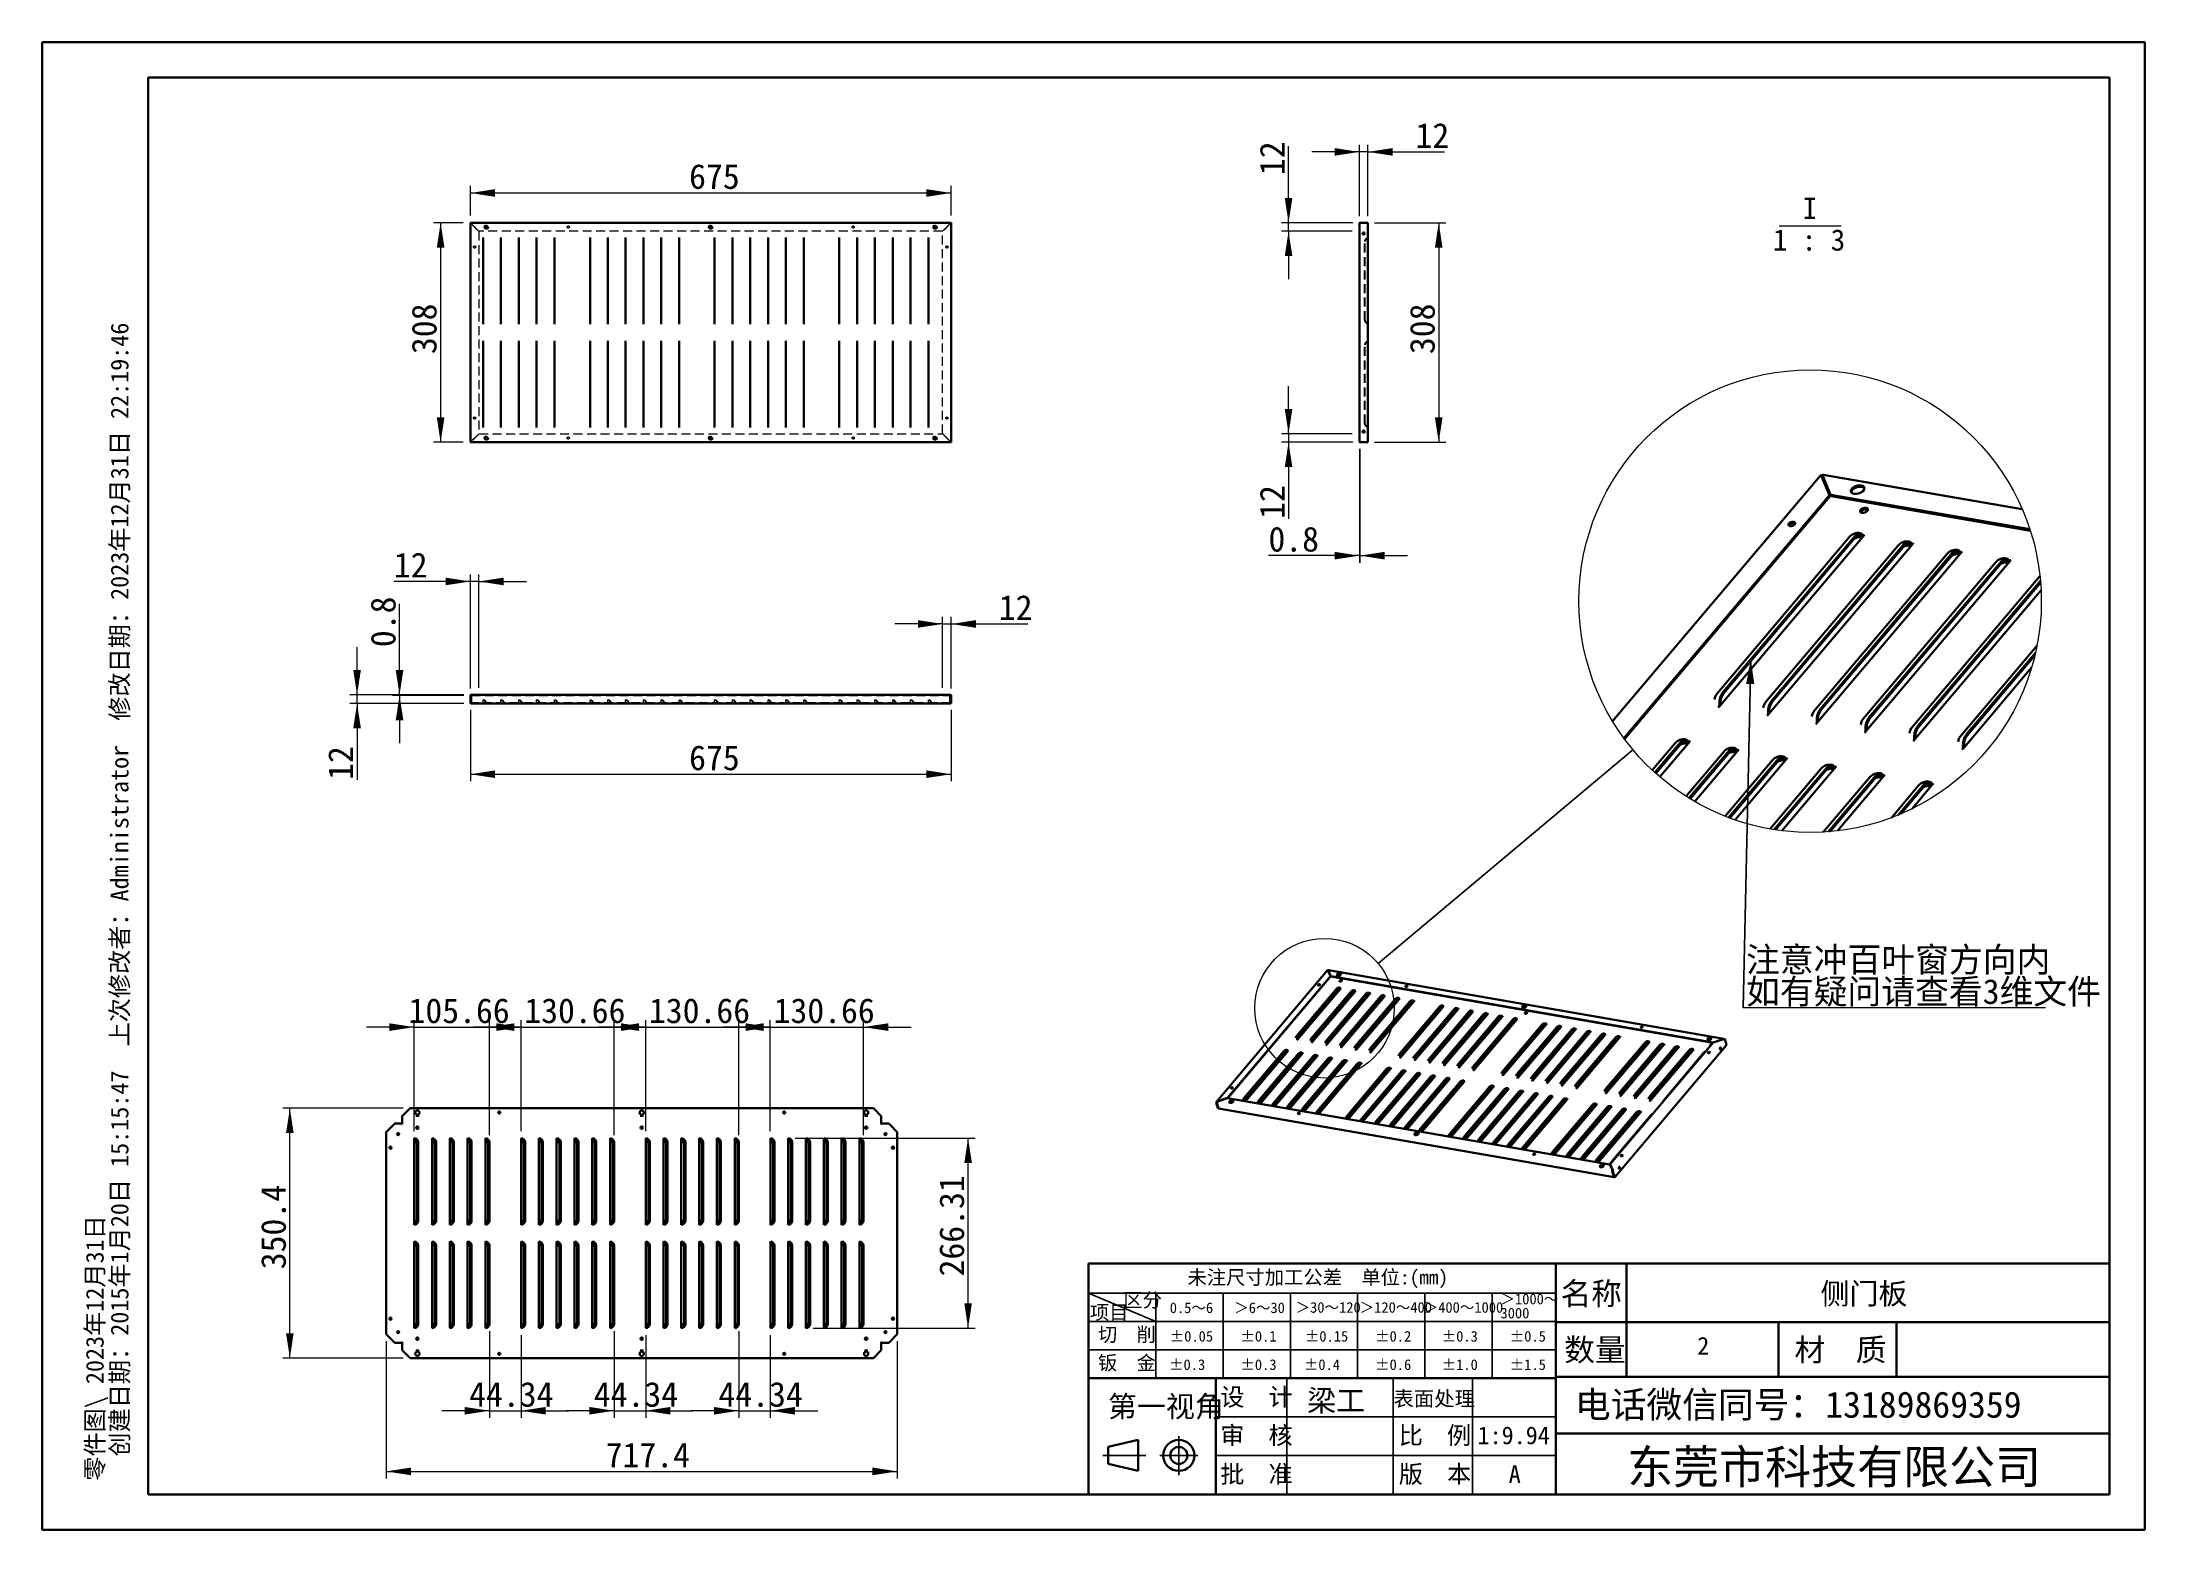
# Model space of a CAD drawing. Header units: millimetres. Extents: x 0 to 2952, y 0 to 2087.
import ezdxf

# ---------------------------------------------------------------- set-up
doc = ezdxf.new("R2010")
doc.units = ezdxf.units.MM
doc.header["$LTSCALE"] = 9.94
doc.linetypes.add('CENTERX2', pattern=[20.32, 12.7, -2.54, 2.54, -2.54])
doc.linetypes.add('HIDDEN', pattern=[1.905, 1.27, -0.635])
doc.layers.add('粗实线', color=7, linetype='Continuous', lineweight=35)
doc.layers.add('迈迪拼图', color=7, linetype='Continuous', lineweight=0)
doc.layers.add('细实线', color=7, linetype='Continuous')
doc.styles.add('SLDTEXTSTYLE0', font='SIMSUN.TTC', dxfattribs={"bigfont": 'bigfont'})
doc.styles.add('SLDTEXTSTYLE1', font='SIMSUN.TTC', dxfattribs={"bigfont": 'bigfont'})
doc.styles.add('SLDTEXTSTYLE2', font='SIMSUN.TTC')
doc.styles.add('SLDTEXTSTYLE3', font='SIMSUN.TTC', dxfattribs={"bigfont": 'bigfont'})
doc.styles.add('SLDTEXTSTYLE4', font='SIMSUN.TTC')
doc.styles.get("Standard").update_dxf_attribs({"font": 'SIMSUN.TTC'})
doc.dimstyles.new('SLDDIMSTYLE0', dxfattribs={"dimtxt": 34.79, "dimasz": 34.79, "dimexe": 0, "dimexo": 0.0625, "dimgap": 8.6975, "dimtad": 2, "dimrnd": 1e-09, "dimzin": 12, "dimdsep": 46, "dimtxsty": 'SLDTEXTSTYLE4', "dimsah": 1, "dimcen": 0.09, "dimadec": 0, "dimazin": 3, "dimtfac": 1, "dimtdec": 3, "dimtofl": 0, "dimtmove": 0, "dimatfit": 3, "dimfxl": 0, "dimfrac": 2, "dimtolj": 1, "dimtzin": 12, "dimarcsym": 0})
doc.dimstyles.new('SLDDIMSTYLE1', dxfattribs={"dimtxt": 34.79, "dimasz": 34.79, "dimexe": 0, "dimexo": 0.0625, "dimgap": 8.6975, "dimtad": 2, "dimrnd": 1e-09, "dimzin": 12, "dimdsep": 46, "dimtxsty": 'SLDTEXTSTYLE4', "dimsah": 1, "dimcen": 0.09, "dimadec": 0, "dimazin": 3, "dimtfac": 1, "dimtdec": 3, "dimtmove": 0, "dimatfit": 0, "dimfxl": 0, "dimfrac": 2, "dimtolj": 1, "dimtzin": 12, "dimarcsym": 0})
doc.dimstyles.new('SLDDIMSTYLE2', dxfattribs={"dimtxt": 34.79, "dimasz": 34.79, "dimexe": 0, "dimexo": 0.0625, "dimgap": 8.6975, "dimtad": 2, "dimrnd": 1e-09, "dimdsep": 46, "dimtxsty": 'SLDTEXTSTYLE4', "dimsah": 1, "dimcen": 0.09, "dimadec": 0, "dimazin": 2, "dimtfac": 1, "dimtdec": 3, "dimtmove": 0, "dimatfit": 0, "dimfxl": 0, "dimfrac": 2, "dimtolj": 1, "dimtzin": 12, "dimarcsym": 0})
doc.dimstyles.new('SLDDIMSTYLE3', dxfattribs={"dimtxt": 0.18, "dimasz": 34.79, "dimexe": 0, "dimexo": 0.0625, "dimgap": 0, "dimtad": 0, "dimtih": 1, "dimtoh": 1, "dimdec": 0, "dimrnd": 1e-09, "dimzin": 0, "dimdsep": 46, "dimtxsty": 'Standard', "dimblk1": 'NONE', "dimblk2": 'NONE', "dimsah": 1, "dimcen": 0.09, "dimadec": 0, "dimazin": 0, "dimtfac": 34.79, "dimtdec": 0, "dimtofl": 0, "dimtmove": 0, "dimatfit": 3, "dimldrblk": 'NONE', "dimfxl": 0, "dimfrac": 2, "dimtolj": 1, "dimtzin": 0, "dimarcsym": 0})
doc.dimstyles.new('SLDDIMSTYLE4', dxfattribs={"dimtxt": 0.18, "dimasz": 34.79, "dimexe": 0, "dimexo": 0.0625, "dimgap": 0, "dimtad": 0, "dimtih": 1, "dimtoh": 1, "dimdec": 0, "dimrnd": 1e-09, "dimzin": 0, "dimdsep": 46, "dimtxsty": 'Standard', "dimsah": 1, "dimcen": 0.09, "dimadec": 0, "dimazin": 0, "dimtfac": 34.79, "dimtdec": 0, "dimtofl": 0, "dimtmove": 0, "dimatfit": 3, "dimfxl": 0, "dimfrac": 2, "dimtolj": 1, "dimtzin": 0, "dimarcsym": 0})

msp = doc.modelspace()

# ---------------------------------------------------------------- texts
at = {"layer": '细实线'}
for s, insert, char_height, attachment_point, style in [('未注尺寸加工公差  单位:(mm)', (1791.027, 364.365), 19.88, 2, 'SLDTEXTSTYLE0'), ('区分', (1517.947, 332.402), 19.88, 1, 'SLDTEXTSTYLE0'), ('名称', (2131.798, 347.405), 31.5595, 1, 'SLDTEXTSTYLE1'), ('侧门板', (2557.709, 346.396), 29.82, 2, 'SLDTEXTSTYLE0'), ('项目', (1470.916, 315.139), 19.88, 1, 'SLDTEXTSTYLE0'), ('0.5～6', (1583.131, 319.143), 14.91, 1, 'SLDTEXTSTYLE0'), ('＞6～30', (1673.682, 319.143), 14.91, 1, 'SLDTEXTSTYLE0'), ('＞30～120', (1759.825, 319.637), 14.91, 1, 'SLDTEXTSTYLE0'), ('＞120～400', (1849.749, 319.637), 14.91, 1, 'SLDTEXTSTYLE0'), ('＞400～1000', (1939.622, 319.637), 14.91, 1, 'SLDTEXTSTYLE0'), ('切  削', (1482.377, 284.092), 19.88, 1, 'SLDTEXTSTYLE0'), ('±0.05', (1583.131, 279.123), 14.91, 1, 'SLDTEXTSTYLE2'), ('±0.1', (1682.359, 279.123), 14.91, 1, 'SLDTEXTSTYLE2'), ('±0.15', (1772.841, 279.123), 14.91, 1, 'SLDTEXTSTYLE2'), ('±0.2', (1871.441, 279.123), 14.91, 1, 'SLDTEXTSTYLE2'), ('±0.3', (1964.937, 279.123), 14.91, 1, 'SLDTEXTSTYLE2'), ('±0.5', (2060.483, 279.123), 14.91, 1, 'SLDTEXTSTYLE2'), ('数量', (2136.974, 268.513), 31.5595, 1, 'SLDTEXTSTYLE0'), ('2', (2332.129, 270.794), 24.85, 2, 'SLDTEXTSTYLE2'), ('材  质', (2460.246, 268.513), 31.5595, 1, 'SLDTEXTSTYLE1'), ('钣  金', (1482.377, 244.316), 19.88, 1, 'SLDTEXTSTYLE0'), ('±0.3', (1582.194, 239.347), 14.91, 1, 'SLDTEXTSTYLE2'), ('±0.3', (1682.359, 239.347), 14.91, 1, 'SLDTEXTSTYLE2'), ('±0.4', (1771.447, 239.347), 14.91, 1, 'SLDTEXTSTYLE2'), ('±0.6', (1871.441, 239.347), 14.91, 1, 'SLDTEXTSTYLE2'), ('±1.0', (1964.937, 239.347), 14.91, 1, 'SLDTEXTSTYLE2'), ('±1.5', (2060.483, 239.347), 14.91, 1, 'SLDTEXTSTYLE2'), ('第一视角', (1496.364, 188.096), 29.82, 1, 'SLDTEXTSTYLE0'), ('设  计', (1654.08, 199.034), 24.85, 1, 'SLDTEXTSTYLE0'), ('梁工', (1816.708, 196.394), 29.82, 2, 'SLDTEXTSTYLE3'), ('表面处理', (1897.05, 194.737), 21.0397, 1, 'SLDTEXTSTYLE0'), ('电话微信同号：13189869359', (2465.407, 194.242), 36.81942, 2, 'SLDTEXTSTYLE0'), ('审  核', (1654.08, 145.144), 24.85, 1, 'SLDTEXTSTYLE0'), ('比  例', (1904.695, 145.144), 24.85, 1, 'SLDTEXTSTYLE0'), ('1:9.94', (2065.973, 145.144), 24.85, 2, 'SLDTEXTSTYLE2'), ('东莞市科技有限公司', (2225.286, 112.2), 47.3392, 1, 'SLDTEXTSTYLE0'), ('批  准', (1654.08, 90.812), 24.85, 1, 'SLDTEXTSTYLE0'), ('版  本', (1904.695, 90.812), 24.85, 1, 'SLDTEXTSTYLE0'), ('A', (2067.472, 90.812), 24.85, 2, 'SLDTEXTSTYLE2')]:
    msp.add_mtext(s, dxfattribs=dict(at, insert=insert, char_height=char_height, attachment_point=attachment_point, style=style))

# ---------------------------------------------------------------- blocks, each defined once
blk = doc.blocks.new('块1')
at = {"layer": '粗实线'}
for p, q in [((7.1, 39.5), (49.6, 49.3)), ((7.1, 39.5), (7.1, 15.5)), ((49.6, 49.3), (49.6, 5.7)), ((7.1, 15.5), (49.6, 5.7))]:
    blk.add_line(p, q, dxfattribs=at)
for radius in [21.8, 12]:
    blk.add_circle((106.5, 27.5), radius, dxfattribs=at)
at = {"layer": '细实线', "linetype": 'CENTERX2'}
for p, q in [((106.5, 0), (106.5, 54.3)), ((0, 27.5), (60.2, 27.5)), ((133, 27.5), (79.7, 27.5))]:
    blk.add_line(p, q, dxfattribs=at)
blk = doc.blocks.new('SW_NOTE_0')
at = {"layer": '细实线', "color": 0, "char_height": 24.85, "attachment_point": 1, "rotation": 90, "style": 'SLDTEXTSTYLE3'}
for s, insert in [('  创建日期：2015年1月20日 15:15:47  上次修改者：Administrator  修改日期：2023年12月31日 22:19:46  ', (5.9, 0)), ('零件图\\\\ 2023年12月31日', (-28.9, 0))]:
    blk.add_mtext(s, dxfattribs=dict(at, insert=insert))
blk = doc.blocks.new('SW_NOTE_0_1')
at = {"layer": '细实线', "color": 0, "char_height": 14.91, "attachment_point": 1}
for s, insert, style in [('＞1000～', (0, 17.3), 'SLDTEXTSTYLE0'), ('3000', (0, -2.5), 'SLDTEXTSTYLE2')]:
    blk.add_mtext(s, dxfattribs=dict(at, insert=insert, style=style))
blk = doc.blocks.new('_D')
at = {"layer": '迈迪拼图'}
for p, q in [((601.3, 1843.9), (601.3, 1885.6)), ((601.3, 1875.7), (1276.3, 1875.7)), ((1276.3, 1843.9), (1276.3, 1885.6))]:
    blk.add_line(p, q, dxfattribs=at)
for points in [[(601.3, 1875.7), (636, 1870.3), (636, 1881)], [(1276.3, 1875.7), (1241.5, 1881), (1241.5, 1870.3)]]:
    blk.add_solid(points, dxfattribs=at)
at = {"layer": '迈迪拼图', "insert": (908.4, 1916.2), "char_height": 34.79, "attachment_point": 1, "style": 'SLDTEXTSTYLE4'}
blk.add_mtext('675', dxfattribs=at)
blk = doc.blocks.new('_D_1')
at = {"layer": '迈迪拼图'}
for p, q in [((591.3, 1833.9), (549.6, 1833.9)), ((559.5, 1833.9), (559.5, 1525.9)), ((591.3, 1525.9), (549.6, 1525.9))]:
    blk.add_line(p, q, dxfattribs=at)
for points in [[(559.5, 1833.9), (554.2, 1799.1), (564.9, 1799.1)], [(559.5, 1525.9), (564.9, 1560.7), (554.2, 1560.7)]]:
    blk.add_solid(points, dxfattribs=at)
at = {"layer": '迈迪拼图', "insert": (519, 1649.6), "char_height": 34.79, "attachment_point": 1, "rotation": 90, "style": 'SLDTEXTSTYLE4'}
blk.add_mtext('308', dxfattribs=at)
blk = doc.blocks.new('_D_2')
at = {"layer": '迈迪拼图'}
for p, q in [((601.3, 1150.6), (601.3, 1050.3)), ((1276.3, 1150.6), (1276.3, 1050.3)), ((601.3, 1060.2), (1276.3, 1060.2))]:
    blk.add_line(p, q, dxfattribs=at)
for points in [[(601.3, 1060.2), (636, 1054.9), (636, 1065.6)], [(1276.3, 1060.2), (1241.5, 1065.6), (1241.5, 1054.9)]]:
    blk.add_solid(points, dxfattribs=at)
at = {"layer": '迈迪拼图', "insert": (908.4, 1100.7), "char_height": 34.79, "attachment_point": 1, "style": 'SLDTEXTSTYLE4'}
blk.add_mtext('675', dxfattribs=at)
blk = doc.blocks.new('_D_3')
at = {"layer": '迈迪拼图'}
for p, q in [((442.2, 1171.6), (442.2, 1238.5)), ((592.2, 1171.6), (432.3, 1171.6)), ((592.2, 1159.6), (432.3, 1159.6)), ((442.2, 1159.6), (442.2, 1171.6)), ((442.2, 1159.6), (442.2, 1052.2))]:
    blk.add_line(p, q, dxfattribs=at)
for points in [[(442.2, 1171.6), (447.6, 1206.4), (436.9, 1206.4)], [(442.2, 1159.6), (436.9, 1124.8), (447.6, 1124.8)]]:
    blk.add_solid(points, dxfattribs=at)
at = {"layer": '迈迪拼图', "insert": (401.7, 1052.2), "char_height": 34.79, "attachment_point": 1, "rotation": 90, "style": 'SLDTEXTSTYLE4'}
blk.add_mtext('12', dxfattribs=at)
blk = doc.blocks.new('_D_4')
at = {"layer": '迈迪拼图'}
for p, q in [((501.9, 1171.6), (501.9, 1299.3)), ((592.2, 1171.6), (491.9, 1171.6)), ((592.2, 1170.8), (491.9, 1170.8)), ((501.9, 1171.6), (501.9, 1170.8)), ((501.9, 1170.8), (501.9, 1103.9))]:
    blk.add_line(p, q, dxfattribs=at)
for points in [[(501.9, 1171.6), (507.2, 1206.4), (496.5, 1206.4)], [(501.9, 1170.8), (496.5, 1136), (507.2, 1136)]]:
    blk.add_solid(points, dxfattribs=at)
at = {"layer": '迈迪拼图', "insert": (461.4, 1238.5), "char_height": 34.79, "attachment_point": 1, "rotation": 90, "style": 'SLDTEXTSTYLE4'}
blk.add_mtext('0.8', dxfattribs=at)
blk = doc.blocks.new('_D_5')
at = {"layer": '迈迪拼图'}
for p, q in [((601.3, 1330.7), (493.9, 1330.7)), ((601.3, 1180.7), (601.3, 1340.6)), ((613.3, 1330.7), (601.3, 1330.7)), ((613.3, 1181.6), (613.3, 1340.6)), ((613.3, 1330.7), (680.2, 1330.7))]:
    blk.add_line(p, q, dxfattribs=at)
for points in [[(601.3, 1330.7), (566.5, 1336), (566.5, 1325.3)], [(613.3, 1330.7), (648, 1325.3), (648, 1336)]]:
    blk.add_solid(points, dxfattribs=at)
at = {"layer": '迈迪拼图', "insert": (493.9, 1371.1), "char_height": 34.79, "attachment_point": 1, "style": 'SLDTEXTSTYLE4'}
blk.add_mtext('12', dxfattribs=at)
blk = doc.blocks.new('_D_6')
at = {"layer": '迈迪拼图'}
for p, q in [((1264.3, 1271), (1197.4, 1271)), ((1264.3, 1181.6), (1264.3, 1281)), ((1264.3, 1271), (1276.3, 1271)), ((1276.3, 1180.7), (1276.3, 1281)), ((1276.3, 1271), (1383.7, 1271))]:
    blk.add_line(p, q, dxfattribs=at)
for points in [[(1264.3, 1271), (1229.5, 1276.4), (1229.5, 1265.7)], [(1276.3, 1271), (1311, 1265.7), (1311, 1276.4)]]:
    blk.add_solid(points, dxfattribs=at)
at = {"layer": '迈迪拼图', "insert": (1343.2, 1311.5), "char_height": 34.79, "attachment_point": 1, "style": 'SLDTEXTSTYLE4'}
blk.add_mtext('12', dxfattribs=at)
blk = doc.blocks.new('_D_7')
at = {"layer": '迈迪拼图'}
for p, q in [((1870.4, 1833.9), (1970.7, 1833.9)), ((1960.7, 1833.9), (1960.7, 1525.9)), ((1870.4, 1525.9), (1970.7, 1525.9))]:
    blk.add_line(p, q, dxfattribs=at)
for points in [[(1960.7, 1833.9), (1955.4, 1799.1), (1966.1, 1799.1)], [(1960.7, 1525.9), (1966.1, 1560.7), (1955.4, 1560.7)]]:
    blk.add_solid(points, dxfattribs=at)
at = {"layer": '迈迪拼图', "insert": (1920.3, 1649.6), "char_height": 34.79, "attachment_point": 1, "rotation": 90, "style": 'SLDTEXTSTYLE4'}
blk.add_mtext('308', dxfattribs=at)
blk = doc.blocks.new('_D_8')
at = {"layer": '迈迪拼图'}
for p, q in [((1849.3, 1933.3), (1782.4, 1933.3)), ((1849.3, 1843), (1849.3, 1943.3)), ((1861.3, 1933.3), (1849.3, 1933.3)), ((1861.3, 1843), (1861.3, 1943.3)), ((1861.3, 1933.3), (1968.7, 1933.3))]:
    blk.add_line(p, q, dxfattribs=at)
for points in [[(1849.3, 1933.3), (1814.6, 1938.7), (1814.6, 1928)], [(1861.3, 1933.3), (1896.1, 1928), (1896.1, 1938.7)]]:
    blk.add_solid(points, dxfattribs=at)
at = {"layer": '迈迪拼图', "insert": (1928.2, 1973.8), "char_height": 34.79, "attachment_point": 1, "style": 'SLDTEXTSTYLE4'}
blk.add_mtext('12', dxfattribs=at)
blk = doc.blocks.new('_D_9')
at = {"layer": '迈迪拼图'}
for p, q in [((1849.3, 1516.9), (1849.3, 1356.9)), ((1850.1, 1516.9), (1850.1, 1356.9)), ((1849.3, 1366.9), (1721.7, 1366.9)), ((1849.3, 1366.9), (1850.1, 1366.9)), ((1850.1, 1366.9), (1917, 1366.9))]:
    blk.add_line(p, q, dxfattribs=at)
for points in [[(1849.3, 1366.9), (1814.6, 1372.2), (1814.6, 1361.5)], [(1850.1, 1366.9), (1884.9, 1361.5), (1884.9, 1372.2)]]:
    blk.add_solid(points, dxfattribs=at)
at = {"layer": '迈迪拼图', "insert": (1721.7, 1407.4), "char_height": 34.79, "attachment_point": 1, "style": 'SLDTEXTSTYLE4'}
blk.add_mtext('0.8', dxfattribs=at)
blk = doc.blocks.new('_D_10')
at = {"layer": '迈迪拼图'}
for p, q in [((1749.9, 1537.9), (1749.9, 1604.8)), ((1839.4, 1537.9), (1740, 1537.9)), ((1749.9, 1537.9), (1749.9, 1525.9)), ((1840.3, 1525.9), (1740, 1525.9)), ((1749.9, 1525.9), (1749.9, 1418.5))]:
    blk.add_line(p, q, dxfattribs=at)
for points in [[(1749.9, 1537.9), (1755.3, 1572.7), (1744.6, 1572.7)], [(1749.9, 1525.9), (1744.6, 1491.1), (1755.3, 1491.1)]]:
    blk.add_solid(points, dxfattribs=at)
at = {"layer": '迈迪拼图', "insert": (1709.5, 1418.5), "char_height": 34.79, "attachment_point": 1, "rotation": 90, "style": 'SLDTEXTSTYLE4'}
blk.add_mtext('12', dxfattribs=at)
blk = doc.blocks.new('_D_11')
at = {"layer": '迈迪拼图'}
for p, q in [((1749.9, 1833.9), (1749.9, 1941.3)), ((1840.3, 1833.9), (1740, 1833.9)), ((1749.9, 1821.9), (1749.9, 1833.9)), ((1839.4, 1821.9), (1740, 1821.9)), ((1749.9, 1821.9), (1749.9, 1755))]:
    blk.add_line(p, q, dxfattribs=at)
for points in [[(1749.9, 1833.9), (1755.3, 1868.7), (1744.6, 1868.7)], [(1749.9, 1821.9), (1744.6, 1787.1), (1755.3, 1787.1)]]:
    blk.add_solid(points, dxfattribs=at)
at = {"layer": '迈迪拼图', "insert": (1709.5, 1900.8), "char_height": 34.79, "attachment_point": 1, "rotation": 90, "style": 'SLDTEXTSTYLE4'}
blk.add_mtext('12', dxfattribs=at)
blk = doc.blocks.new('_None')
blk = doc.blocks.new('_D_12')
at = {"layer": '迈迪拼图'}
for p, q in [((506.8, 591.5), (338, 591.5)), ((347.9, 241.1), (347.9, 591.5)), ((506.8, 241.1), (338, 241.1))]:
    blk.add_line(p, q, dxfattribs=at)
for points in [[(347.9, 591.5), (342.5, 556.7), (353.2, 556.7)], [(347.9, 241.1), (353.2, 275.9), (342.5, 275.9)]]:
    blk.add_solid(points, dxfattribs=at)
at = {"layer": '迈迪拼图', "insert": (307.4, 365.7), "char_height": 34.79, "attachment_point": 1, "rotation": 90, "style": 'SLDTEXTSTYLE4'}
blk.add_mtext('350.4', dxfattribs=at)
blk = doc.blocks.new('_D_13')
at = {"layer": '迈迪拼图'}
for p, q in [((483.2, 264.8), (483.2, 72.2)), ((1200.6, 264.8), (1200.6, 72.2)), ((483.2, 82.1), (1200.6, 82.1))]:
    blk.add_line(p, q, dxfattribs=at)
for points in [[(483.2, 82.1), (518, 76.7), (518, 87.5)], [(1200.6, 82.1), (1165.8, 87.5), (1165.8, 76.7)]]:
    blk.add_solid(points, dxfattribs=at)
at = {"layer": '迈迪拼图', "insert": (791.3, 122.6), "char_height": 34.79, "attachment_point": 1, "style": 'SLDTEXTSTYLE4'}
blk.add_mtext('717.4', dxfattribs=at)
blk = doc.blocks.new('_D_14')
at = {"layer": '迈迪拼图'}
for p, q in [((1057.4, 549.5), (1310, 549.5)), ((1300, 283.2), (1300, 549.5)), ((1082.4, 283.2), (1310, 283.2))]:
    blk.add_line(p, q, dxfattribs=at)
for points in [[(1300, 549.5), (1294.7, 514.7), (1305.4, 514.7)], [(1300, 283.2), (1305.4, 318), (1294.7, 318)]]:
    blk.add_solid(points, dxfattribs=at)
at = {"layer": '迈迪拼图', "insert": (1259.6, 355.6), "char_height": 34.79, "attachment_point": 1, "rotation": 90, "style": 'SLDTEXTSTYLE4'}
blk.add_mtext('266.31', dxfattribs=at)
blk = doc.blocks.new('_D_15')
at = {"layer": '迈迪拼图'}
for p, q in [((522.4, 559.4), (522.4, 715.4)), ((628.1, 553.8), (628.1, 715.4)), ((522.4, 705.4), (455.5, 705.4)), ((522.4, 705.4), (628.1, 705.4)), ((628.1, 705.4), (695, 705.4))]:
    blk.add_line(p, q, dxfattribs=at)
for points in [[(522.4, 705.4), (487.6, 710.8), (487.6, 700.1)], [(628.1, 705.4), (662.9, 700.1), (662.9, 710.8)]]:
    blk.add_solid(points, dxfattribs=at)
at = {"layer": '迈迪拼图', "insert": (514.5, 745.9), "char_height": 34.79, "attachment_point": 1, "style": 'SLDTEXTSTYLE4'}
blk.add_mtext('105.66', dxfattribs=at)
blk = doc.blocks.new('_D_16')
at = {"layer": '迈迪拼图'}
for p, q in [((672.4, 559.4), (672.4, 715.4)), ((803.1, 553.8), (803.1, 715.4)), ((672.4, 705.4), (605.5, 705.4)), ((672.4, 705.4), (803.1, 705.4)), ((803.1, 705.4), (870, 705.4))]:
    blk.add_line(p, q, dxfattribs=at)
for points in [[(672.4, 705.4), (637.6, 710.8), (637.6, 700.1)], [(803.1, 705.4), (837.9, 700.1), (837.9, 710.8)]]:
    blk.add_solid(points, dxfattribs=at)
at = {"layer": '迈迪拼图', "insert": (677, 745.9), "char_height": 34.79, "attachment_point": 1, "style": 'SLDTEXTSTYLE4'}
blk.add_mtext('130.66', dxfattribs=at)
blk = doc.blocks.new('_D_17')
at = {"layer": '迈迪拼图'}
for p, q in [((847.4, 559.4), (847.4, 715.4)), ((978.1, 553.8), (978.1, 715.4)), ((847.4, 705.4), (780.5, 705.4)), ((847.4, 705.4), (978.1, 705.4)), ((978.1, 705.4), (1045, 705.4))]:
    blk.add_line(p, q, dxfattribs=at)
for points in [[(847.4, 705.4), (812.6, 710.8), (812.6, 700.1)], [(978.1, 705.4), (1012.9, 700.1), (1012.9, 710.8)]]:
    blk.add_solid(points, dxfattribs=at)
at = {"layer": '迈迪拼图', "insert": (852, 745.9), "char_height": 34.79, "attachment_point": 1, "style": 'SLDTEXTSTYLE4'}
blk.add_mtext('130.66', dxfattribs=at)
blk = doc.blocks.new('_D_18')
at = {"layer": '迈迪拼图'}
for p, q in [((1022.4, 559.4), (1022.4, 715.4)), ((1153.1, 553.8), (1153.1, 715.4)), ((1022.4, 705.4), (955.5, 705.4)), ((1022.4, 705.4), (1153.1, 705.4)), ((1153.1, 705.4), (1220, 705.4))]:
    blk.add_line(p, q, dxfattribs=at)
for points in [[(1022.4, 705.4), (987.6, 710.8), (987.6, 700.1)], [(1153.1, 705.4), (1187.9, 700.1), (1187.9, 710.8)]]:
    blk.add_solid(points, dxfattribs=at)
at = {"layer": '迈迪拼图', "insert": (1027, 745.9), "char_height": 34.79, "attachment_point": 1, "style": 'SLDTEXTSTYLE4'}
blk.add_mtext('130.66', dxfattribs=at)
blk = doc.blocks.new('_D_19')
at = {"layer": '迈迪拼图'}
for p, q in [((628.1, 278.9), (628.1, 157.2)), ((672.4, 273.2), (672.4, 157.2)), ((628.1, 167.2), (561.2, 167.2)), ((628.1, 167.2), (672.4, 167.2)), ((672.4, 167.2), (739.3, 167.2))]:
    blk.add_line(p, q, dxfattribs=at)
for points in [[(628.1, 167.2), (593.3, 172.5), (593.3, 161.8)], [(672.4, 167.2), (707.2, 161.8), (707.2, 172.5)]]:
    blk.add_solid(points, dxfattribs=at)
at = {"layer": '迈迪拼图', "insert": (599.6, 207.6), "char_height": 34.79, "attachment_point": 1, "style": 'SLDTEXTSTYLE4'}
blk.add_mtext('44.34', dxfattribs=at)
blk = doc.blocks.new('_D_20')
at = {"layer": '迈迪拼图'}
for p, q in [((803.1, 278.9), (803.1, 157.2)), ((847.4, 273.2), (847.4, 157.2)), ((803.1, 167.2), (736.2, 167.2)), ((803.1, 167.2), (847.4, 167.2)), ((847.4, 167.2), (914.3, 167.2))]:
    blk.add_line(p, q, dxfattribs=at)
for points in [[(803.1, 167.2), (768.3, 172.5), (768.3, 161.8)], [(847.4, 167.2), (882.2, 161.8), (882.2, 172.5)]]:
    blk.add_solid(points, dxfattribs=at)
at = {"layer": '迈迪拼图', "insert": (774.6, 207.6), "char_height": 34.79, "attachment_point": 1, "style": 'SLDTEXTSTYLE4'}
blk.add_mtext('44.34', dxfattribs=at)
blk = doc.blocks.new('_D_21')
at = {"layer": '迈迪拼图'}
for p, q in [((978.1, 278.9), (978.1, 157.2)), ((1022.4, 273.2), (1022.4, 157.2)), ((978.1, 167.2), (911.2, 167.2)), ((978.1, 167.2), (1022.4, 167.2)), ((1022.4, 167.2), (1089.3, 167.2))]:
    blk.add_line(p, q, dxfattribs=at)
for points in [[(978.1, 167.2), (943.3, 172.5), (943.3, 161.8)], [(1022.4, 167.2), (1057.2, 161.8), (1057.2, 172.5)]]:
    blk.add_solid(points, dxfattribs=at)
at = {"layer": '迈迪拼图', "insert": (949.6, 207.6), "char_height": 34.79, "attachment_point": 1, "style": 'SLDTEXTSTYLE4'}
blk.add_mtext('44.34', dxfattribs=at)
blk = doc.blocks.new('SW_NOTE_0_2')
at = {"layer": '迈迪拼图', "color": 0}
blk.add_line((-34.7, -4.9), (52.1, -4.9), dxfattribs=at)
at = {"layer": '迈迪拼图', "color": 0, "attachment_point": 2, "style": 'SLDTEXTSTYLE2'}
for s, insert, char_height in [('I', (8.4, 34.7), 29.8), ('1 : 3', (7.2, -9.8), 29.82)]:
    blk.add_mtext(s, dxfattribs=dict(at, insert=insert, char_height=char_height))
blk = doc.blocks.new('SW_NOTE_0_3')
at = {"layer": '迈迪拼图', "color": 0}
blk.add_line((424, 0), (0, 0), dxfattribs=at)
at = {"layer": '迈迪拼图', "color": 0, "char_height": 34.79, "attachment_point": 1, "style": 'SLDTEXTSTYLE3'}
for s, insert in [('注意冲百叶窗方向内', (3.9, 85.2)), ('如有疑问请查看3维文件', (3.9, 40.4))]:
    blk.add_mtext(s, dxfattribs=dict(at, insert=insert))

# ---------------------------------------------------------------- dimensions: what is measured, and where the dimension line sits
at = {"layer": '迈迪拼图'}
for base, p1, p2, angle, dimstyle, picture, middle in [((1749.943, 1833.925), (1849.346, 1821.925), (1850.246, 1833.925), 90, 'SLDDIMSTYLE1', '_D_11', (1749.943, 1921.074)), ((559.505, 1525.925), (601.255, 1833.925), (601.255, 1525.925), 90, 'SLDDIMSTYLE0', '_D_1', (559.505, 1679.925)), ((1960.748, 1525.925), (1860.446, 1833.925), (1860.446, 1525.925), 90, 'SLDDIMSTYLE0', '_D_7', (1960.748, 1679.925)), ((1749.943, 1525.925), (1849.346, 1537.925), (1850.246, 1525.925), 90, 'SLDDIMSTYLE1', '_D_10', (1749.943, 1438.775)), ((501.853, 1170.814), (602.155, 1171.614), (602.155, 1170.814), 90, 'SLDDIMSTYLE2', '_D_4', (501.853, 1268.887)), ((442.213, 1171.614), (602.155, 1159.614), (602.155, 1171.614), 90, 'SLDDIMSTYLE1', '_D_3', (442.213, 1072.464)), ((628.093, 705.427), (522.436, 549.496), (628.093, 543.839), 0, 'SLDDIMSTYLE1', '_D_15', (575.264, 705.427)), ((803.093, 705.427), (672.436, 549.496), (803.093, 543.839), 0, 'SLDDIMSTYLE1', '_D_16', (737.764, 705.427)), ((978.093, 705.427), (847.436, 549.496), (978.093, 543.839), 0, 'SLDDIMSTYLE1', '_D_17', (912.764, 705.427)), ((1153.093, 705.427), (1022.436, 549.496), (1153.093, 543.839), 0, 'SLDDIMSTYLE1', '_D_18', (1087.764, 705.427)), ((347.896, 591.539), (516.789, 241.139), (516.789, 591.539), 90, 'SLDDIMSTYLE0', '_D_12', (347.896, 416.339)), ((1300.036, 549.496), (1072.436, 283.182), (1047.436, 549.496), 90, 'SLDDIMSTYLE0', '_D_14', (1300.036, 416.339)), ((1200.636, 82.099), (483.236, 274.693), (1200.636, 274.693), 0, 'SLDDIMSTYLE0', '_D_13', (841.936, 82.099)), ((672.436, 167.155), (628.093, 288.839), (672.436, 283.182), 0, 'SLDDIMSTYLE1', '_D_19', (650.264, 167.155)), ((847.436, 167.155), (803.093, 288.839), (847.436, 283.182), 0, 'SLDDIMSTYLE1', '_D_20', (825.264, 167.155)), ((1022.436, 167.155), (978.093, 288.839), (1022.436, 283.182), 0, 'SLDDIMSTYLE1', '_D_21', (1000.264, 167.155))]:
    dim = msp.add_linear_dim(base=base, p1=p1, p2=p2, angle=angle, dimstyle=dimstyle, dxfattribs=at)
    dim.commit()
    dim.dimension.update_dxf_attribs({"geometry": picture, "text_midpoint": middle, "dimtype": 160})
for base, p1, p2, dimstyle, picture, middle in [((1849.346, 1933.327), (1861.346, 1833.025), (1849.346, 1833.025), 'SLDDIMSTYLE1', '_D_8', (1948.495, 1933.327)), ((1276.255, 1875.675), (601.255, 1833.925), (1276.255, 1833.925), 'SLDDIMSTYLE0', '_D', (938.755, 1875.675)), ((1850.146, 1366.882), (1849.346, 1526.825), (1850.146, 1526.825), 'SLDDIMSTYLE2', '_D_9', (1752.073, 1366.882)), ((601.255, 1330.657), (613.255, 1171.614), (601.255, 1170.714), 'SLDDIMSTYLE1', '_D_5', (514.106, 1330.657)), ((1276.255, 1271.017), (1264.255, 1171.614), (1276.255, 1170.714), 'SLDDIMSTYLE1', '_D_6', (1363.405, 1271.017)), ((1276.255, 1060.212), (601.255, 1160.514), (1276.255, 1160.514), 'SLDDIMSTYLE0', '_D_2', (938.755, 1060.212))]:
    dim = msp.add_linear_dim(base=base, p1=p1, p2=p2, dimstyle=dimstyle, dxfattribs=at)
    dim.commit()
    dim.dimension.update_dxf_attribs({"geometry": picture, "text_midpoint": middle, "dimtype": 160})

# ---------------------------------------------------------------- linework, layer by layer
at = {"color": 7, "linetype": 'Continuous', "lineweight": 35}
for p, q in [((601.255, 1832.913), (601.255, 1833.925)), ((601.255, 1833.925), (602.055, 1833.925)), ((601.255, 1526.937), (601.255, 1832.913)), ((602.055, 1833.017), (602.055, 1833.925)), ((1274.955, 1833.925), (602.555, 1833.925)), ((1276.255, 1833.925), (1275.455, 1833.925)), ((1275.455, 1832.913), (1275.455, 1833.925)), ((1276.255, 1832.913), (1276.255, 1833.925)), ((1276.255, 1526.937), (1276.255, 1832.913)), ((1849.346, 1833.025), (1850.146, 1833.025)), ((1849.346, 1833.025), (1849.346, 1832.671)), ((1849.346, 1832.671), (1849.346, 1527.178)), ((1850.246, 1833.925), (1850.246, 1832.913)), ((1860.446, 1833.925), (1850.246, 1833.925)), ((1860.446, 1832.913), (1860.446, 1833.925)), ((1861.346, 1833.025), (1860.546, 1833.025)), ((1861.346, 1833.025), (1861.346, 1526.825)), ((619.255, 1691.768), (619.255, 1813.082)), ((644.255, 1691.768), (644.255, 1813.082)), ((669.255, 1691.768), (669.255, 1813.082)), ((694.255, 1691.768), (694.255, 1813.082)), ((719.255, 1691.768), (719.255, 1813.082)), ((769.255, 1691.768), (769.255, 1813.082)), ((794.255, 1691.768), (794.255, 1813.082)), ((819.255, 1691.768), (819.255, 1813.082)), ((844.255, 1691.768), (844.255, 1813.082)), ((869.255, 1691.768), (869.255, 1813.082)), ((894.255, 1691.768), (894.255, 1813.082)), ((944.255, 1691.768), (944.255, 1813.082)), ((969.255, 1691.768), (969.255, 1813.082)), ((994.255, 1691.768), (994.255, 1813.082)), ((1019.255, 1691.768), (1019.255, 1813.082)), ((1044.255, 1691.768), (1044.255, 1813.082)), ((1069.255, 1691.768), (1069.255, 1813.082)), ((1119.255, 1691.768), (1119.255, 1813.082)), ((1144.255, 1691.768), (1144.255, 1813.082)), ((1169.255, 1691.768), (1169.255, 1813.082)), ((1194.255, 1691.768), (1194.255, 1813.082)), ((1219.255, 1691.768), (1219.255, 1813.082)), ((1244.255, 1691.768), (1244.255, 1813.082)), ((619.255, 1546.768), (619.255, 1668.082)), ((644.255, 1546.768), (644.255, 1668.082)), ((669.255, 1546.768), (669.255, 1668.082)), ((694.255, 1546.768), (694.255, 1668.082)), ((719.255, 1546.768), (719.255, 1668.082)), ((769.255, 1546.768), (769.255, 1668.082)), ((794.255, 1546.768), (794.255, 1668.082)), ((819.255, 1546.768), (819.255, 1668.082)), ((844.255, 1546.768), (844.255, 1668.082)), ((869.255, 1546.768), (869.255, 1668.082)), ((894.255, 1546.768), (894.255, 1668.082)), ((944.255, 1546.768), (944.255, 1668.082)), ((969.255, 1546.768), (969.255, 1668.082)), ((994.255, 1546.768), (994.255, 1668.082)), ((1019.255, 1546.768), (1019.255, 1668.082)), ((1044.255, 1546.768), (1044.255, 1668.082)), ((1069.255, 1546.768), (1069.255, 1668.082)), ((1119.255, 1546.768), (1119.255, 1668.082)), ((1144.255, 1546.768), (1144.255, 1668.082)), ((1169.255, 1546.768), (1169.255, 1668.082)), ((1194.255, 1546.768), (1194.255, 1668.082)), ((1219.255, 1546.768), (1219.255, 1668.082)), ((1244.255, 1546.768), (1244.255, 1668.082)), ((601.255, 1526.937), (601.255, 1525.925)), ((601.255, 1525.925), (602.055, 1525.925)), ((602.055, 1526.833), (602.055, 1525.925)), ((602.555, 1525.925), (1274.955, 1525.925)), ((1275.455, 1526.833), (1275.455, 1525.925)), ((1276.255, 1525.925), (1275.455, 1525.925)), ((1276.255, 1526.937), (1276.255, 1525.925)), ((1849.346, 1527.178), (1849.346, 1526.825)), ((1849.346, 1526.825), (1850.146, 1526.825)), ((1850.246, 1525.925), (1850.246, 1526.937)), ((1860.446, 1525.925), (1850.246, 1525.925)), ((1860.446, 1526.937), (1860.446, 1525.925)), ((1861.346, 1526.825), (1860.546, 1526.825)), ((2496.599, 1479.314), (2204.723, 1134.608)), ((2498.119, 1479.83), (2497.633, 1479.256)), ((2497.743, 1479.241), (2509.342, 1451.813)), ((2498.119, 1479.83), (2499.359, 1479.615)), ((2499.648, 1478.671), (2498.597, 1477.429)), ((2510.906, 1452.351), (2499.308, 1479.779)), ((2499.308, 1479.779), (2499.947, 1477.698)), ((2511.545, 1450.27), (2499.947, 1477.698)), ((2780.024, 1431.896), (2500.53, 1480.377)), ((2220.628, 1110.841), (2509.342, 1451.813)), ((2221.747, 1109.328), (2509.98, 1449.732)), ((2505.336, 1461.286), (2501.226, 1474.672)), ((2509.342, 1451.813), (2509.98, 1449.732)), ((2510.906, 1452.351), (2790.653, 1403.826)), ((2511.545, 1450.27), (2510.906, 1452.351)), ((2511.545, 1450.27), (2791.327, 1401.739)), ((2537.58, 1393.141), (2351.621, 1173.522)), ((2356.261, 1157.226), (2555.937, 1393.044)), ((2359.925, 1175.731), (2545.885, 1395.35)), ((2360.564, 1173.65), (2546.523, 1393.269)), ((2555.937, 1393.044), (2558.642, 1396.238)), ((2605.966, 1381.278), (2420.007, 1161.66)), ((2424.647, 1145.364), (2624.323, 1381.182)), ((2428.311, 1163.869), (2614.27, 1383.487)), ((2428.95, 1161.788), (2614.909, 1381.406)), ((2674.352, 1369.416), (2488.392, 1149.798)), ((2493.033, 1133.502), (2692.709, 1369.32)), ((2496.697, 1152.007), (2682.656, 1371.625)), ((2497.336, 1149.926), (2683.295, 1369.544)), ((2565.083, 1140.145), (2751.042, 1359.763)), ((2624.323, 1381.182), (2627.028, 1384.376)), ((2692.709, 1369.32), (2695.413, 1372.514)), ((2761.094, 1357.457), (2763.799, 1360.652)), ((2742.738, 1357.554), (2556.778, 1137.935)), ((2561.419, 1121.64), (2761.094, 1357.457)), ((2565.721, 1138.064), (2751.681, 1357.682)), ((2804.785, 1338.206), (2625.164, 1126.073)), ((2633.468, 1128.282), (2805.454, 1331.398)), ((2634.107, 1126.201), (2805.67, 1328.817)), ((2629.804, 1109.777), (2806.337, 1318.263)), ((2800.646, 1240.692), (2693.55, 1114.211)), ((2701.854, 1116.42), (2798.491, 1230.549)), ((2702.493, 1114.339), (2797.565, 1226.619)), ((2698.19, 1097.915), (2793.052, 1209.947)), ((601.255, 1170.714), (602.055, 1170.714)), ((601.255, 1160.514), (601.255, 1170.714)), ((601.255, 1160.514), (602.055, 1160.514)), ((602.055, 1160.514), (602.055, 1170.714)), ((602.155, 1171.614), (602.155, 1170.814)), ((602.509, 1171.614), (602.155, 1171.614)), ((602.509, 1170.814), (602.155, 1170.814)), ((602.155, 1159.614), (602.155, 1160.414)), ((1275.355, 1159.614), (602.155, 1159.614)), ((1275.002, 1171.614), (602.509, 1171.614)), ((602.509, 1171.614), (602.509, 1170.814)), ((602.555, 1170.714), (602.555, 1160.514)), ((1274.955, 1170.714), (1274.955, 1160.514)), ((1275.002, 1171.614), (1275.002, 1170.814)), ((1275.355, 1171.614), (1275.002, 1171.614)), ((1275.355, 1170.814), (1275.002, 1170.814)), ((1275.355, 1171.614), (1275.355, 1170.814)), ((1275.355, 1159.614), (1275.355, 1160.414)), ((1276.255, 1170.714), (1275.455, 1170.714)), ((1275.455, 1160.514), (1275.455, 1170.714)), ((1276.255, 1160.514), (1275.455, 1160.514)), ((1276.255, 1160.514), (1276.255, 1170.714)), ((2353.556, 1154.032), (2356.261, 1157.226)), ((2421.942, 1142.17), (2424.647, 1145.364)), ((2490.328, 1130.307), (2493.033, 1133.502)), ((2292.452, 1103.644), (2260.528, 1065.941)), ((2264.144, 1062.613), (2300.756, 1105.853)), ((2265.505, 1061.385), (2301.395, 1103.772)), ((2271.018, 1056.554), (2310.809, 1103.547)), ((2310.809, 1103.547), (2313.514, 1106.742)), ((2312.093, 1026.615), (2369.142, 1093.991)), ((2379.195, 1091.685), (2381.9, 1094.879)), ((2558.714, 1118.445), (2561.419, 1121.64)), ((2627.099, 1106.583), (2629.804, 1109.777)), ((2695.485, 1094.721), (2698.19, 1097.915)), ((2360.838, 1091.781), (2307.887, 1029.247)), ((2313.675, 1025.648), (2369.781, 1091.909)), ((2320.073, 1021.862), (2379.195, 1091.685)), ((2429.224, 1079.919), (2362.652, 1001.298)), ((2367.498, 999.423), (2437.528, 1082.128)), ((2369.322, 998.741), (2438.167, 1080.047)), ((2376.696, 996.108), (2447.58, 1079.823)), ((2497.609, 1068.057), (2425.932, 983.406)), ((2431.57, 982.465), (2505.914, 1070.266)), ((2433.693, 982.138), (2506.553, 1068.185)), ((2442.296, 980.956), (2515.966, 1067.96)), ((2447.58, 1079.823), (2450.285, 1083.017)), ((2515.966, 1067.96), (2518.671, 1071.155)), ((2565.995, 1056.195), (2500.657, 979.03)), ((2507.482, 979.492), (2574.3, 1058.404)), ((2510.063, 979.705), (2574.938, 1056.323)), ((2520.582, 980.786), (2584.352, 1056.098)), ((2584.352, 1056.098), (2587.057, 1059.293)), ((2634.381, 1044.332), (2596.154, 999.187)), ((2605.803, 1002.984), (2642.685, 1046.542)), ((2609.527, 1004.546), (2643.324, 1044.461)), ((2625.226, 1011.745), (2652.738, 1044.236)), ((2652.738, 1044.236), (2655.443, 1047.43)), ((1804.783, 785.168), (1648.665, 600.792)), ((1664.087, 606.163), (1808.629, 776.868)), ((1664.538, 605.84), (1808.822, 776.24)), ((1805.242, 785.324), (1805.095, 785.151)), ((1805.129, 785.146), (1808.629, 776.868)), ((1805.242, 785.324), (1805.616, 785.259)), ((1805.704, 784.974), (1805.386, 784.6)), ((1809.101, 777.031), (1805.601, 785.309)), ((1805.601, 785.309), (1805.794, 784.681)), ((1809.294, 776.402), (1805.794, 784.681)), ((2361.172, 689.183), (1805.97, 785.489)), ((1807.42, 779.727), (1806.18, 783.767)), ((1808.629, 776.868), (1808.822, 776.24)), ((1809.101, 777.031), (2345.972, 683.905)), ((1809.294, 776.402), (1809.101, 777.031)), ((1809.294, 776.402), (2345.825, 683.336)), ((1817.152, 759.16), (1761.027, 692.877)), ((1762.428, 687.959), (1822.692, 759.131)), ((1763.534, 693.544), (1819.658, 759.827)), ((1763.726, 692.916), (1819.851, 759.199)), ((1837.791, 755.58), (1781.667, 689.297)), ((1783.067, 684.379), (1843.332, 755.551)), ((1784.173, 689.964), (1840.298, 756.247)), ((1784.366, 689.336), (1840.491, 755.619)), ((1858.431, 752), (1802.306, 685.717)), ((1803.707, 680.798), (1863.971, 751.971)), ((1804.813, 686.383), (1860.937, 752.667)), ((1805.006, 685.755), (1861.13, 752.039)), ((1822.692, 759.131), (1823.509, 760.095)), ((1879.071, 748.42), (1822.946, 682.137)), ((1824.347, 677.218), (1884.611, 748.391)), ((1825.452, 682.803), (1881.577, 749.087)), ((1825.645, 682.175), (1881.77, 748.458)), ((1843.332, 755.551), (1844.148, 756.515)), ((1899.71, 744.84), (1843.586, 678.556)), ((1844.986, 673.638), (1905.25, 744.81)), ((1846.092, 679.223), (1902.216, 745.506)), ((1846.285, 678.595), (1902.409, 744.878)), ((1863.971, 751.971), (1864.788, 752.935)), ((1920.35, 741.259), (1864.225, 674.976)), ((1865.626, 670.058), (1925.89, 741.23)), ((1866.732, 675.643), (1922.856, 741.926)), ((1866.924, 675.015), (1923.049, 741.298)), ((1884.611, 748.391), (1885.427, 749.355)), ((1905.25, 744.81), (1906.067, 745.775)), ((1925.89, 741.23), (1926.706, 742.194)), ((1961.629, 734.099), (1905.504, 667.816)), ((1906.905, 662.898), (1967.169, 734.07)), ((1908.011, 668.483), (1964.135, 734.766)), ((1908.203, 667.855), (1964.328, 734.138)), ((1982.268, 730.519), (1926.144, 664.236)), ((1927.544, 659.318), (1987.809, 730.49)), ((1928.65, 664.903), (1984.775, 731.186)), ((1928.843, 664.274), (1984.968, 730.558)), ((2002.908, 726.939), (1946.783, 660.656)), ((1948.184, 655.737), (2008.448, 726.91)), ((1949.29, 661.322), (2005.414, 727.606)), ((1949.483, 660.694), (2005.607, 726.977)), ((1967.169, 734.07), (1967.985, 735.034)), ((2023.548, 723.359), (1967.423, 657.075)), ((1968.823, 652.157), (2029.088, 723.33)), ((1969.929, 657.742), (2026.054, 724.025)), ((1970.122, 657.114), (2026.247, 723.397)), ((1987.809, 730.49), (1988.625, 731.454)), ((2044.187, 719.779), (1988.063, 653.495)), ((1989.463, 648.577), (2049.727, 719.749)), ((1990.569, 654.162), (2046.693, 720.445)), ((1990.762, 653.534), (2046.886, 719.817)), ((2008.448, 726.91), (2009.265, 727.874)), ((2064.827, 716.198), (2008.702, 649.915)), ((2010.103, 644.997), (2070.367, 716.169)), ((2011.208, 650.582), (2067.333, 716.865)), ((2011.401, 649.954), (2067.526, 716.237)), ((2029.088, 723.33), (2029.904, 724.294)), ((2049.727, 719.749), (2050.544, 720.714)), ((2106.106, 709.038), (2049.981, 642.755)), ((2051.382, 637.837), (2111.646, 709.009)), ((2052.488, 643.422), (2108.612, 709.705)), ((2052.68, 642.794), (2108.805, 709.077)), ((2070.367, 716.169), (2071.183, 717.133)), ((2111.646, 709.009), (2112.462, 709.973)), ((1761.611, 686.995), (1762.428, 687.959)), ((1782.251, 683.415), (1783.067, 684.379)), ((1802.891, 679.834), (1803.707, 680.798)), ((2126.745, 705.458), (2070.621, 639.175)), ((2072.021, 634.256), (2132.286, 705.429)), ((2073.127, 639.841), (2129.252, 706.125)), ((2073.32, 639.213), (2129.445, 705.497)), ((2147.385, 701.878), (2091.26, 635.595)), ((2092.661, 630.676), (2152.925, 701.849)), ((2093.767, 636.261), (2149.891, 702.545)), ((2093.96, 635.633), (2150.084, 701.916)), ((2168.024, 698.298), (2111.9, 632.014)), ((2113.3, 627.096), (2173.565, 698.268)), ((2114.406, 632.681), (2170.531, 698.964)), ((2114.599, 632.053), (2170.724, 698.336)), ((2132.286, 705.429), (2133.102, 706.393)), ((2188.664, 694.717), (2132.54, 628.434)), ((2133.94, 623.516), (2194.204, 694.688)), ((2135.046, 629.101), (2191.17, 695.384)), ((2135.239, 628.473), (2191.363, 694.756)), ((2152.925, 701.849), (2153.742, 702.813)), ((2209.304, 691.137), (2153.179, 624.854)), ((2154.58, 619.936), (2214.844, 691.108)), ((2155.685, 625.521), (2211.81, 691.804)), ((2155.878, 624.893), (2212.003, 691.176)), ((2173.565, 698.268), (2174.381, 699.233)), ((2194.204, 694.688), (2195.021, 695.652)), ((2250.583, 683.977), (2194.458, 617.694)), ((2195.859, 612.776), (2256.123, 683.948)), ((2196.965, 618.361), (2253.089, 684.644)), ((2197.157, 617.732), (2253.282, 684.016)), ((2346.083, 683.641), (2201.541, 512.936)), ((2208.252, 495.183), (2364.424, 679.622)), ((2214.844, 691.108), (2215.66, 692.072)), ((2271.222, 680.397), (2215.098, 614.114)), ((2216.498, 609.195), (2276.763, 680.368)), ((2217.604, 614.78), (2273.729, 681.064)), ((2217.797, 614.152), (2273.921, 680.436)), ((2256.123, 683.948), (2256.939, 684.912)), ((2276.763, 680.368), (2277.579, 681.332)), ((2360.799, 689.004), (2345.972, 683.905)), ((2345.972, 683.905), (2346.061, 683.614)), ((2346.083, 683.641), (2360.911, 688.74)), ((2361.437, 688.846), (2361.277, 688.656)), ((2361.85, 688.774), (2361.601, 688.481)), ((2362.51, 688.66), (2361.85, 688.774)), ((2362.51, 688.66), (2361.994, 688.05)), ((2364.969, 680.652), (2362.51, 688.66)), ((2364.452, 680.042), (2364.969, 680.652)), ((1743.17, 671.787), (1687.045, 605.504)), ((1689.263, 601.552), (1748.71, 671.758)), ((1689.551, 606.17), (1745.676, 672.454)), ((1689.744, 605.542), (1745.869, 671.826)), ((1763.809, 668.207), (1707.685, 601.924)), ((1709.903, 597.971), (1769.349, 668.178)), ((1710.191, 602.59), (1766.315, 668.874)), ((1710.384, 601.962), (1766.508, 668.245)), ((1784.449, 664.627), (1728.324, 598.343)), ((1730.543, 594.391), (1789.989, 664.597)), ((1730.83, 599.01), (1786.955, 665.293)), ((1731.023, 598.382), (1787.148, 664.665)), ((1748.71, 671.758), (1749.526, 672.722)), ((1805.088, 661.046), (1748.964, 594.763)), ((1751.182, 590.811), (1810.629, 661.017)), ((1751.47, 595.43), (1807.595, 661.713)), ((1751.663, 594.802), (1807.787, 661.085)), ((1769.349, 668.178), (1770.166, 669.142)), ((1825.728, 657.466), (1769.603, 591.183)), ((1771.822, 587.231), (1831.268, 657.437)), ((1772.11, 591.85), (1828.234, 658.133)), ((1772.302, 591.222), (1828.427, 657.505)), ((1789.989, 664.597), (1790.805, 665.562)), ((1846.367, 653.886), (1790.243, 587.603)), ((1792.461, 583.651), (1851.908, 653.857)), ((1792.749, 588.27), (1848.874, 654.553)), ((1792.942, 587.642), (1849.067, 653.925)), ((1810.629, 661.017), (1811.445, 661.981)), ((1823.53, 676.254), (1824.347, 677.218)), ((1831.268, 657.437), (1832.084, 658.401)), ((1844.17, 672.674), (1844.986, 673.638)), ((1851.908, 653.857), (1852.724, 654.821)), ((1864.809, 669.094), (1865.626, 670.058)), ((1906.088, 661.934), (1906.905, 662.898)), ((1926.728, 658.353), (1927.544, 659.318)), ((1947.368, 654.773), (1948.184, 655.737)), ((1968.007, 651.193), (1968.823, 652.157)), ((2291.862, 676.817), (2235.737, 610.533)), ((2237.138, 605.615), (2297.402, 676.788)), ((2238.244, 611.2), (2294.368, 677.483)), ((2238.437, 610.572), (2294.561, 676.855)), ((2312.501, 673.237), (2256.377, 606.953)), ((2257.777, 602.035), (2318.042, 673.207)), ((2258.883, 607.62), (2315.008, 673.903)), ((2259.076, 606.992), (2315.201, 673.275)), ((2333.141, 669.656), (2277.016, 603.373)), ((2297.402, 676.788), (2298.219, 677.752)), ((2318.042, 673.207), (2318.858, 674.172)), ((1887.646, 646.726), (1831.522, 580.443)), ((1833.74, 576.49), (1893.187, 646.697)), ((1834.028, 581.109), (1890.153, 647.393)), ((1834.221, 580.481), (1890.346, 646.765)), ((1908.286, 643.146), (1852.162, 576.862)), ((1854.38, 572.91), (1913.826, 643.117)), ((1854.668, 577.529), (1910.792, 643.812)), ((1854.861, 576.901), (1910.985, 643.184)), ((1928.926, 639.566), (1872.801, 573.282)), ((1875.02, 569.33), (1934.466, 639.536)), ((1875.307, 573.949), (1931.432, 640.232)), ((1875.5, 573.321), (1931.625, 639.604)), ((1893.187, 646.697), (1894.003, 647.661)), ((1949.565, 635.985), (1893.441, 569.702)), ((1895.659, 565.75), (1955.105, 635.956)), ((1895.947, 570.369), (1952.072, 636.652)), ((1896.14, 569.741), (1952.264, 636.024)), ((1913.826, 643.117), (1914.643, 644.081)), ((1970.205, 632.405), (1914.08, 566.122)), ((1916.299, 562.17), (1975.745, 632.376)), ((1916.587, 566.789), (1972.711, 633.072)), ((1916.779, 566.161), (1972.904, 632.444)), ((1934.466, 639.536), (1935.282, 640.501)), ((1990.844, 628.825), (1934.72, 562.542)), ((1936.938, 558.59), (1996.385, 628.796)), ((1937.226, 563.209), (1993.351, 629.492)), ((1937.419, 562.581), (1993.543, 628.864)), ((1955.105, 635.956), (1955.922, 636.92)), ((1975.745, 632.376), (1976.561, 633.34)), ((2032.123, 621.665), (1975.999, 555.382)), ((1978.217, 551.429), (2037.664, 621.636)), ((1978.505, 556.048), (2034.63, 622.332)), ((1978.698, 555.42), (2034.823, 621.703)), ((1988.647, 647.613), (1989.463, 648.577)), ((1996.385, 628.796), (1997.201, 629.76)), ((2009.286, 644.033), (2010.103, 644.997)), ((2037.664, 621.636), (2038.48, 622.6)), ((2050.565, 636.873), (2051.382, 637.837)), ((2071.205, 633.292), (2072.021, 634.256)), ((2091.845, 629.712), (2092.661, 630.676)), ((2112.484, 626.132), (2113.3, 627.096)), ((2133.124, 622.552), (2133.94, 623.516)), ((505.689, 580.439), (516.789, 591.539)), ((1167.082, 591.539), (516.789, 591.539)), ((1167.082, 591.539), (1178.182, 580.439)), ((1648.093, 599.731), (1648.61, 600.341)), ((1648.093, 599.731), (1648.754, 599.616)), ((1650.552, 591.723), (1648.093, 599.731)), ((1648.61, 600.341), (1649.27, 600.226)), ((1648.754, 599.616), (1649.12, 600.049)), ((1651.212, 591.608), (1648.754, 599.616)), ((1649.167, 599.545), (1651.625, 591.537)), ((1664.087, 606.163), (1649.259, 601.064)), ((1649.371, 600.8), (1664.198, 605.899)), ((1650.552, 591.723), (1651.212, 591.608)), ((1651.499, 591.947), (1651.212, 591.608)), ((1651.758, 591.222), (2207.225, 494.871)), ((1664.17, 605.89), (1664.087, 606.163)), ((2201.069, 512.773), (1664.198, 605.899)), ((2052.763, 618.085), (1996.638, 551.801)), ((1998.857, 547.849), (2058.303, 618.055)), ((1999.145, 552.468), (2055.269, 618.751)), ((1999.338, 551.84), (2055.462, 618.123)), ((2073.403, 614.504), (2017.278, 548.221)), ((2019.497, 544.269), (2078.943, 614.475)), ((2019.784, 548.888), (2075.909, 615.171)), ((2019.977, 548.26), (2076.102, 614.543)), ((2094.042, 610.924), (2037.918, 544.641)), ((2040.136, 540.689), (2099.582, 610.895)), ((2040.424, 545.308), (2096.549, 611.591)), ((2040.617, 544.68), (2096.741, 610.963)), ((2058.303, 618.055), (2059.12, 619.02)), ((2114.682, 607.344), (2058.557, 541.061)), ((2060.776, 537.109), (2120.222, 607.315)), ((2061.064, 541.728), (2117.188, 608.011)), ((2061.256, 541.1), (2117.381, 607.383)), ((2078.943, 614.475), (2079.759, 615.439)), ((2135.321, 603.764), (2079.197, 537.481)), ((2081.415, 533.529), (2140.862, 603.735)), ((2081.703, 538.148), (2137.828, 604.431)), ((2081.896, 537.519), (2138.02, 603.803)), ((2099.582, 610.895), (2100.399, 611.859)), ((2120.222, 607.315), (2121.038, 608.279)), ((2176.6, 596.604), (2120.476, 530.32)), ((2122.694, 526.368), (2182.141, 596.575)), ((2122.982, 530.987), (2179.107, 597.27)), ((2123.175, 530.359), (2179.3, 596.642)), ((2140.862, 603.735), (2141.678, 604.699)), ((2197.24, 593.024), (2141.115, 526.74)), ((2143.334, 522.788), (2202.78, 592.994)), ((2143.622, 527.407), (2199.746, 593.69)), ((2143.815, 526.779), (2199.939, 593.062)), ((2153.763, 618.972), (2154.58, 619.936)), ((2182.141, 596.575), (2182.957, 597.539)), ((2195.042, 611.811), (2195.859, 612.776)), ((2202.78, 592.994), (2203.597, 593.959)), ((2215.682, 608.231), (2216.498, 609.195)), ((2236.321, 604.651), (2237.138, 605.615)), ((2256.961, 601.071), (2257.777, 602.035)), ((483.236, 557.986), (494.336, 569.086)), ((494.336, 569.086), (494.736, 569.327)), ((494.736, 570.339), (494.736, 569.327)), ((504.936, 570.339), (494.736, 570.339)), ((504.936, 569.327), (504.936, 570.339)), ((504.936, 569.327), (505.336, 569.439)), ((505.336, 569.439), (505.736, 569.839)), ((505.736, 580.039), (505.689, 580.439)), ((505.736, 580.039), (505.736, 569.839)), ((1178.182, 580.439), (1178.136, 580.039)), ((1178.136, 580.039), (1178.136, 569.839)), ((1178.136, 569.839), (1178.536, 569.439)), ((1178.536, 569.439), (1178.936, 569.327)), ((1178.936, 569.327), (1178.936, 570.339)), ((1178.936, 570.339), (1189.136, 570.339)), ((1189.136, 570.339), (1189.136, 569.327)), ((1189.136, 569.327), (1189.536, 569.086)), ((1189.536, 569.086), (1200.636, 557.986)), ((2217.88, 589.443), (2161.755, 523.16)), ((2163.974, 519.208), (2223.42, 589.414)), ((2164.261, 523.827), (2220.386, 590.11)), ((2164.454, 523.199), (2220.579, 589.482)), ((2238.519, 585.863), (2182.395, 519.58)), ((2184.613, 515.628), (2244.059, 585.834)), ((2184.901, 520.247), (2241.025, 586.53)), ((2185.094, 519.619), (2241.218, 585.902)), ((2259.159, 582.283), (2203.034, 516)), ((2223.42, 589.414), (2224.236, 590.378)), ((2244.059, 585.834), (2244.876, 586.798)), ((483.236, 557.986), (483.236, 274.693)), ((522.436, 428.182), (522.436, 549.496)), ((522.436, 543.839), (526.207, 543.839)), ((526.207, 543.839), (526.207, 433.839)), ((526.207, 543.839), (528.093, 543.839)), ((528.093, 433.839), (528.093, 543.839)), ((547.436, 428.182), (547.436, 549.496)), ((547.436, 543.839), (551.207, 543.839)), ((551.207, 543.839), (553.093, 543.839)), ((551.207, 543.839), (551.207, 433.839)), ((553.093, 433.839), (553.093, 543.839)), ((572.436, 428.182), (572.436, 549.496)), ((572.436, 543.839), (576.207, 543.839)), ((576.207, 543.839), (578.093, 543.839)), ((576.207, 543.839), (576.207, 433.839)), ((578.093, 433.839), (578.093, 543.839)), ((597.436, 428.182), (597.436, 549.496)), ((597.436, 543.839), (601.207, 543.839)), ((601.207, 543.839), (603.093, 543.839)), ((601.207, 543.839), (601.207, 433.839)), ((603.093, 433.839), (603.093, 543.839)), ((622.436, 428.182), (622.436, 549.496)), ((622.436, 543.839), (626.207, 543.839)), ((626.207, 543.839), (628.093, 543.839)), ((626.207, 543.839), (626.207, 433.839)), ((628.093, 433.839), (628.093, 543.839)), ((672.436, 428.182), (672.436, 549.496)), ((672.436, 543.839), (676.207, 543.839)), ((676.207, 543.839), (678.093, 543.839)), ((676.207, 543.839), (676.207, 433.839)), ((678.093, 433.839), (678.093, 543.839)), ((697.436, 428.182), (697.436, 549.496)), ((697.436, 543.839), (701.207, 543.839)), ((701.207, 543.839), (701.207, 433.839)), ((701.207, 543.839), (703.093, 543.839)), ((703.093, 433.839), (703.093, 543.839)), ((722.436, 428.182), (722.436, 549.496)), ((722.436, 543.839), (726.207, 543.839)), ((726.207, 543.839), (728.093, 543.839)), ((726.207, 543.839), (726.207, 433.839)), ((728.093, 433.839), (728.093, 543.839)), ((747.436, 428.182), (747.436, 549.496)), ((747.436, 543.839), (751.207, 543.839)), ((751.207, 543.839), (753.093, 543.839)), ((751.207, 543.839), (751.207, 433.839)), ((753.093, 433.839), (753.093, 543.839)), ((772.436, 428.182), (772.436, 549.496)), ((772.436, 543.839), (776.207, 543.839)), ((776.207, 543.839), (776.207, 433.839)), ((776.207, 543.839), (778.093, 543.839)), ((778.093, 433.839), (778.093, 543.839)), ((797.436, 428.182), (797.436, 549.496)), ((797.436, 543.839), (801.207, 543.839)), ((801.207, 543.839), (803.093, 543.839)), ((801.207, 543.839), (801.207, 433.839)), ((803.093, 433.839), (803.093, 543.839)), ((847.436, 428.182), (847.436, 549.496)), ((847.436, 543.839), (851.207, 543.839)), ((851.207, 543.839), (853.093, 543.839)), ((851.207, 543.839), (851.207, 433.839)), ((853.093, 433.839), (853.093, 543.839)), ((872.436, 428.182), (872.436, 549.496)), ((872.436, 543.839), (876.207, 543.839)), ((876.207, 543.839), (878.093, 543.839)), ((876.207, 543.839), (876.207, 433.839)), ((878.093, 433.839), (878.093, 543.839)), ((897.436, 428.182), (897.436, 549.496)), ((897.436, 543.839), (901.207, 543.839)), ((901.207, 543.839), (901.207, 433.839)), ((901.207, 543.839), (903.093, 543.839)), ((903.093, 433.839), (903.093, 543.839)), ((922.436, 428.182), (922.436, 549.496)), ((922.436, 543.839), (926.207, 543.839)), ((926.207, 543.839), (928.093, 543.839)), ((926.207, 543.839), (926.207, 433.839)), ((928.093, 433.839), (928.093, 543.839)), ((947.436, 428.182), (947.436, 549.496)), ((947.436, 543.839), (951.207, 543.839)), ((951.207, 543.839), (953.093, 543.839)), ((951.207, 543.839), (951.207, 433.839)), ((953.093, 433.839), (953.093, 543.839)), ((972.436, 428.182), (972.436, 549.496)), ((972.436, 543.839), (976.207, 543.839)), ((976.207, 543.839), (978.093, 543.839)), ((976.207, 543.839), (976.207, 433.839)), ((978.093, 433.839), (978.093, 543.839)), ((1022.436, 428.182), (1022.436, 549.496)), ((1022.436, 543.839), (1026.207, 543.839)), ((1026.207, 543.839), (1028.093, 543.839)), ((1026.207, 543.839), (1026.207, 433.839)), ((1028.093, 433.839), (1028.093, 543.839)), ((1047.436, 428.182), (1047.436, 549.496)), ((1047.436, 543.839), (1051.207, 543.839)), ((1051.207, 543.839), (1051.207, 433.839)), ((1051.207, 543.839), (1053.093, 543.839)), ((1053.093, 433.839), (1053.093, 543.839)), ((1072.436, 428.182), (1072.436, 549.496)), ((1072.436, 543.839), (1076.207, 543.839)), ((1076.207, 543.839), (1078.093, 543.839)), ((1076.207, 543.839), (1076.207, 433.839)), ((1078.093, 433.839), (1078.093, 543.839)), ((1097.436, 428.182), (1097.436, 549.496)), ((1097.436, 543.839), (1101.207, 543.839)), ((1101.207, 543.839), (1103.093, 543.839)), ((1101.207, 543.839), (1101.207, 433.839)), ((1103.093, 433.839), (1103.093, 543.839)), ((1122.436, 428.182), (1122.436, 549.496)), ((1122.436, 543.839), (1126.207, 543.839)), ((1126.207, 543.839), (1126.207, 433.839)), ((1126.207, 543.839), (1128.093, 543.839)), ((1128.093, 433.839), (1128.093, 543.839)), ((1147.436, 428.182), (1147.436, 549.496)), ((1147.436, 543.839), (1151.207, 543.839)), ((1151.207, 543.839), (1153.093, 543.839)), ((1151.207, 543.839), (1151.207, 433.839)), ((1153.093, 433.839), (1153.093, 543.839)), ((1200.636, 274.693), (1200.636, 557.986)), ((2201.069, 512.773), (2204.569, 504.495)), ((2201.541, 512.936), (2201.734, 512.308)), ((2205.041, 504.658), (2201.541, 512.936)), ((2205.231, 504.038), (2201.734, 512.308)), ((2204.288, 503.253), (2204.697, 503.735)), ((2204.288, 503.253), (2206.747, 495.245)), ((2204.569, 504.495), (2204.762, 503.867)), ((2204.823, 503.325), (2204.697, 503.735)), ((2204.701, 503.181), (2205.218, 503.791)), ((2205.362, 503.067), (2204.701, 503.181)), ((2207.16, 495.173), (2204.701, 503.181)), ((2205.041, 504.658), (2205.234, 504.03)), ((2205.878, 503.677), (2205.218, 503.791)), ((2205.362, 503.067), (2205.878, 503.677)), ((2207.82, 495.059), (2205.362, 503.067)), ((2206.747, 495.245), (2207.034, 495.584)), ((2207.82, 495.059), (2207.16, 495.173)), ((2208.336, 495.669), (2207.82, 495.059)), ((522.436, 433.839), (526.207, 433.839)), ((526.207, 433.839), (528.093, 433.839)), ((547.436, 433.839), (551.207, 433.839)), ((551.207, 433.839), (553.093, 433.839)), ((572.436, 433.839), (576.207, 433.839)), ((576.207, 433.839), (578.093, 433.839)), ((597.436, 433.839), (601.207, 433.839)), ((601.207, 433.839), (603.093, 433.839)), ((622.436, 433.839), (626.207, 433.839)), ((626.207, 433.839), (628.093, 433.839)), ((672.436, 433.839), (676.207, 433.839)), ((676.207, 433.839), (678.093, 433.839)), ((697.436, 433.839), (701.207, 433.839)), ((701.207, 433.839), (703.093, 433.839)), ((722.436, 433.839), (726.207, 433.839)), ((726.207, 433.839), (728.093, 433.839)), ((747.436, 433.839), (751.207, 433.839)), ((751.207, 433.839), (753.093, 433.839)), ((772.436, 433.839), (776.207, 433.839)), ((776.207, 433.839), (778.093, 433.839)), ((797.436, 433.839), (801.207, 433.839)), ((801.207, 433.839), (803.093, 433.839)), ((847.436, 433.839), (851.207, 433.839)), ((851.207, 433.839), (853.093, 433.839)), ((872.436, 433.839), (876.207, 433.839)), ((876.207, 433.839), (878.093, 433.839)), ((897.436, 433.839), (901.207, 433.839)), ((901.207, 433.839), (903.093, 433.839)), ((922.436, 433.839), (926.207, 433.839)), ((926.207, 433.839), (928.093, 433.839)), ((947.436, 433.839), (951.207, 433.839)), ((951.207, 433.839), (953.093, 433.839)), ((972.436, 433.839), (976.207, 433.839)), ((976.207, 433.839), (978.093, 433.839)), ((1022.436, 433.839), (1026.207, 433.839)), ((1026.207, 433.839), (1028.093, 433.839)), ((1047.436, 433.839), (1051.207, 433.839)), ((1051.207, 433.839), (1053.093, 433.839)), ((1072.436, 433.839), (1076.207, 433.839)), ((1076.207, 433.839), (1078.093, 433.839)), ((1097.436, 433.839), (1101.207, 433.839)), ((1101.207, 433.839), (1103.093, 433.839)), ((1122.436, 433.839), (1126.207, 433.839)), ((1126.207, 433.839), (1128.093, 433.839)), ((1147.436, 433.839), (1151.207, 433.839)), ((1151.207, 433.839), (1153.093, 433.839)), ((522.436, 283.182), (522.436, 404.496)), ((522.436, 398.839), (526.207, 398.839)), ((526.207, 398.839), (528.093, 398.839)), ((526.207, 398.839), (526.207, 288.839)), ((528.093, 288.839), (528.093, 398.839)), ((547.436, 283.182), (547.436, 404.496)), ((547.436, 398.839), (551.207, 398.839)), ((551.207, 398.839), (551.207, 288.839)), ((551.207, 398.839), (553.093, 398.839)), ((553.093, 288.839), (553.093, 398.839)), ((572.436, 283.182), (572.436, 404.496)), ((572.436, 398.839), (576.207, 398.839)), ((576.207, 398.839), (578.093, 398.839)), ((576.207, 398.839), (576.207, 288.839)), ((578.093, 288.839), (578.093, 398.839)), ((597.436, 283.182), (597.436, 404.496)), ((597.436, 398.839), (601.207, 398.839)), ((601.207, 398.839), (603.093, 398.839)), ((601.207, 398.839), (601.207, 288.839)), ((603.093, 288.839), (603.093, 398.839)), ((622.436, 283.182), (622.436, 404.496)), ((622.436, 398.839), (626.207, 398.839)), ((626.207, 398.839), (628.093, 398.839)), ((626.207, 398.839), (626.207, 288.839)), ((628.093, 288.839), (628.093, 398.839)), ((672.436, 283.182), (672.436, 404.496)), ((672.436, 398.839), (676.207, 398.839)), ((676.207, 398.839), (678.093, 398.839)), ((676.207, 398.839), (676.207, 288.839)), ((678.093, 288.839), (678.093, 398.839)), ((697.436, 283.182), (697.436, 404.496)), ((697.436, 398.839), (701.207, 398.839)), ((701.207, 398.839), (701.207, 288.839)), ((701.207, 398.839), (703.093, 398.839)), ((703.093, 288.839), (703.093, 398.839)), ((722.436, 283.182), (722.436, 404.496)), ((722.436, 398.839), (726.207, 398.839)), ((726.207, 398.839), (728.093, 398.839)), ((726.207, 398.839), (726.207, 288.839)), ((728.093, 288.839), (728.093, 398.839)), ((747.436, 283.182), (747.436, 404.496)), ((747.436, 398.839), (751.207, 398.839)), ((751.207, 398.839), (753.093, 398.839)), ((751.207, 398.839), (751.207, 288.839)), ((753.093, 288.839), (753.093, 398.839)), ((772.436, 283.182), (772.436, 404.496)), ((772.436, 398.839), (776.207, 398.839)), ((776.207, 398.839), (776.207, 288.839)), ((776.207, 398.839), (778.093, 398.839)), ((778.093, 288.839), (778.093, 398.839)), ((797.436, 283.182), (797.436, 404.496)), ((797.436, 398.839), (801.207, 398.839)), ((801.207, 398.839), (803.093, 398.839)), ((801.207, 398.839), (801.207, 288.839)), ((803.093, 288.839), (803.093, 398.839)), ((847.436, 283.182), (847.436, 404.496)), ((847.436, 398.839), (851.207, 398.839)), ((851.207, 398.839), (853.093, 398.839)), ((851.207, 398.839), (851.207, 288.839)), ((853.093, 288.839), (853.093, 398.839)), ((872.436, 283.182), (872.436, 404.496)), ((872.436, 398.839), (876.207, 398.839)), ((876.207, 398.839), (878.093, 398.839)), ((876.207, 398.839), (876.207, 288.839)), ((878.093, 288.839), (878.093, 398.839)), ((897.436, 283.182), (897.436, 404.496)), ((897.436, 398.839), (901.207, 398.839)), ((901.207, 398.839), (901.207, 288.839)), ((901.207, 398.839), (903.093, 398.839)), ((903.093, 288.839), (903.093, 398.839)), ((922.436, 283.182), (922.436, 404.496)), ((922.436, 398.839), (926.207, 398.839)), ((926.207, 398.839), (928.093, 398.839)), ((926.207, 398.839), (926.207, 288.839)), ((928.093, 288.839), (928.093, 398.839)), ((947.436, 283.182), (947.436, 404.496)), ((947.436, 398.839), (951.207, 398.839)), ((951.207, 398.839), (953.093, 398.839)), ((951.207, 398.839), (951.207, 288.839)), ((953.093, 288.839), (953.093, 398.839)), ((972.436, 283.182), (972.436, 404.496)), ((972.436, 398.839), (976.207, 398.839)), ((976.207, 398.839), (978.093, 398.839)), ((976.207, 398.839), (976.207, 288.839)), ((978.093, 288.839), (978.093, 398.839)), ((1022.436, 283.182), (1022.436, 404.496)), ((1022.436, 398.839), (1026.207, 398.839)), ((1026.207, 398.839), (1028.093, 398.839)), ((1026.207, 398.839), (1026.207, 288.839)), ((1028.093, 288.839), (1028.093, 398.839)), ((1047.436, 283.182), (1047.436, 404.496)), ((1047.436, 398.839), (1051.207, 398.839)), ((1051.207, 398.839), (1051.207, 288.839)), ((1051.207, 398.839), (1053.093, 398.839)), ((1053.093, 288.839), (1053.093, 398.839)), ((1072.436, 283.182), (1072.436, 404.496)), ((1072.436, 398.839), (1076.207, 398.839)), ((1076.207, 398.839), (1076.207, 288.839)), ((1076.207, 398.839), (1078.093, 398.839)), ((1078.093, 288.839), (1078.093, 398.839)), ((1097.436, 283.182), (1097.436, 404.496)), ((1097.436, 398.839), (1101.207, 398.839)), ((1101.207, 398.839), (1103.093, 398.839)), ((1101.207, 398.839), (1101.207, 288.839)), ((1103.093, 288.839), (1103.093, 398.839)), ((1122.436, 283.182), (1122.436, 404.496)), ((1122.436, 398.839), (1126.207, 398.839)), ((1126.207, 398.839), (1128.093, 398.839)), ((1126.207, 398.839), (1126.207, 288.839)), ((1128.093, 288.839), (1128.093, 398.839)), ((1147.436, 283.182), (1147.436, 404.496)), ((1147.436, 398.839), (1151.207, 398.839)), ((1151.207, 398.839), (1153.093, 398.839)), ((1151.207, 398.839), (1151.207, 288.839)), ((1153.093, 288.839), (1153.093, 398.839)), ((494.336, 263.593), (483.236, 274.693)), ((522.436, 288.839), (526.207, 288.839)), ((526.207, 288.839), (528.093, 288.839)), ((547.436, 288.839), (551.207, 288.839)), ((551.207, 288.839), (553.093, 288.839)), ((572.436, 288.839), (576.207, 288.839)), ((576.207, 288.839), (578.093, 288.839)), ((597.436, 288.839), (601.207, 288.839)), ((601.207, 288.839), (603.093, 288.839)), ((622.436, 288.839), (626.207, 288.839)), ((626.207, 288.839), (628.093, 288.839)), ((672.436, 288.839), (676.207, 288.839)), ((676.207, 288.839), (678.093, 288.839)), ((697.436, 288.839), (701.207, 288.839)), ((701.207, 288.839), (703.093, 288.839)), ((722.436, 288.839), (726.207, 288.839)), ((726.207, 288.839), (728.093, 288.839)), ((747.436, 288.839), (751.207, 288.839)), ((751.207, 288.839), (753.093, 288.839)), ((772.436, 288.839), (776.207, 288.839)), ((776.207, 288.839), (778.093, 288.839)), ((797.436, 288.839), (801.207, 288.839)), ((801.207, 288.839), (803.093, 288.839)), ((847.436, 288.839), (851.207, 288.839)), ((851.207, 288.839), (853.093, 288.839)), ((872.436, 288.839), (876.207, 288.839)), ((876.207, 288.839), (878.093, 288.839)), ((897.436, 288.839), (901.207, 288.839)), ((901.207, 288.839), (903.093, 288.839)), ((922.436, 288.839), (926.207, 288.839)), ((926.207, 288.839), (928.093, 288.839)), ((947.436, 288.839), (951.207, 288.839)), ((951.207, 288.839), (953.093, 288.839)), ((972.436, 288.839), (976.207, 288.839)), ((976.207, 288.839), (978.093, 288.839)), ((1022.436, 288.839), (1026.207, 288.839)), ((1026.207, 288.839), (1028.093, 288.839)), ((1047.436, 288.839), (1051.207, 288.839)), ((1051.207, 288.839), (1053.093, 288.839)), ((1072.436, 288.839), (1076.207, 288.839)), ((1076.207, 288.839), (1078.093, 288.839)), ((1097.436, 288.839), (1101.207, 288.839)), ((1101.207, 288.839), (1103.093, 288.839)), ((1122.436, 288.839), (1126.207, 288.839)), ((1126.207, 288.839), (1128.093, 288.839)), ((1147.436, 288.839), (1151.207, 288.839)), ((1151.207, 288.839), (1153.093, 288.839)), ((1200.636, 274.693), (1189.536, 263.593)), ((494.736, 263.351), (494.336, 263.593)), ((494.736, 262.339), (494.736, 263.351)), ((504.936, 262.339), (494.736, 262.339)), ((504.936, 263.351), (504.936, 262.339)), ((505.336, 263.239), (504.936, 263.351)), ((505.736, 262.839), (505.336, 263.239)), ((505.689, 252.239), (505.736, 252.639)), ((516.789, 241.139), (505.689, 252.239)), ((505.736, 252.639), (505.736, 262.839)), ((516.789, 241.139), (1167.082, 241.139)), ((1178.182, 252.239), (1167.082, 241.139)), ((1178.536, 263.239), (1178.136, 262.839)), ((1178.136, 252.639), (1178.136, 262.839)), ((1178.136, 252.639), (1178.182, 252.239)), ((1178.936, 263.351), (1178.536, 263.239)), ((1178.936, 263.351), (1178.936, 262.339)), ((1178.936, 262.339), (1189.136, 262.339)), ((1189.536, 263.593), (1189.136, 263.351)), ((1189.136, 262.339), (1189.136, 263.351))]:
    msp.add_line(p, q, dxfattribs=at)
at = {"color": 7, "linetype": 'HIDDEN', "lineweight": 18}
for p, q in [((601.255, 1832.913), (602.055, 1832.913)), ((602.055, 1832.913), (602.055, 1833.017)), ((602.055, 1526.937), (602.055, 1832.913)), ((613.255, 1821.571), (602.155, 1832.671)), ((602.509, 1833.025), (613.609, 1821.925)), ((602.555, 1833.925), (602.555, 1833.125)), ((602.555, 1833.125), (1274.955, 1833.125)), ((1263.902, 1821.925), (1275.002, 1833.025)), ((1275.355, 1832.671), (1264.255, 1821.571)), ((1274.955, 1833.925), (1274.955, 1833.125)), ((1275.455, 1832.913), (1275.455, 1526.937)), ((1276.255, 1832.913), (1275.455, 1832.913)), ((1849.346, 1832.671), (1850.146, 1832.671)), ((1850.146, 1830.925), (1849.346, 1830.925)), ((1850.146, 1833.025), (1850.146, 1832.671)), ((1850.146, 1527.178), (1850.146, 1832.671)), ((1860.446, 1833.125), (1850.246, 1833.125)), ((1860.546, 1833.025), (1860.546, 1526.825)), ((602.055, 1820.425), (601.255, 1820.425)), ((601.255, 1817.425), (602.055, 1817.425)), ((613.255, 1821.571), (613.255, 1538.278)), ((1263.902, 1821.925), (613.609, 1821.925)), ((1264.255, 1538.278), (1264.255, 1821.571)), ((1276.255, 1820.425), (1275.455, 1820.425)), ((1275.455, 1817.425), (1276.255, 1817.425)), ((1850.146, 1829.425), (1849.346, 1829.425)), ((1849.346, 1826.425), (1850.146, 1826.425)), ((1849.346, 1824.925), (1850.146, 1824.925)), ((1849.346, 1821.925), (1850.146, 1821.925)), ((1850.146, 1821.571), (1849.346, 1821.571)), ((1850.146, 1801.425), (1849.346, 1801.425)), ((1856.546, 1697.425), (1856.546, 1807.425)), ((1857.346, 1697.425), (1857.346, 1807.425)), ((1861.346, 1829.675), (1860.546, 1829.675)), ((1860.546, 1826.175), (1861.346, 1826.175)), ((1849.346, 1798.425), (1850.146, 1798.425)), ((1856.546, 1552.425), (1856.546, 1662.425)), ((1857.346, 1552.425), (1857.346, 1662.425)), ((602.055, 1542.425), (601.255, 1542.425)), ((601.255, 1539.425), (602.055, 1539.425)), ((602.155, 1527.178), (613.255, 1538.278)), ((613.609, 1537.925), (602.509, 1526.825)), ((613.609, 1537.925), (1263.902, 1537.925)), ((1275.002, 1526.825), (1263.902, 1537.925)), ((1264.255, 1538.278), (1275.355, 1527.178)), ((1276.255, 1542.425), (1275.455, 1542.425)), ((1275.455, 1539.425), (1276.255, 1539.425)), ((1850.146, 1561.425), (1849.346, 1561.425)), ((1849.346, 1558.425), (1850.146, 1558.425)), ((1849.346, 1538.278), (1850.146, 1538.278)), ((1850.146, 1537.925), (1849.346, 1537.925)), ((601.255, 1526.937), (602.055, 1526.937)), ((602.055, 1526.937), (602.055, 1526.833)), ((1274.955, 1526.725), (602.555, 1526.725)), ((602.555, 1525.925), (602.555, 1526.725)), ((1274.955, 1525.925), (1274.955, 1526.725)), ((1275.455, 1526.937), (1275.455, 1526.833)), ((1276.255, 1526.937), (1275.455, 1526.937)), ((1850.146, 1534.925), (1849.346, 1534.925)), ((1850.146, 1533.425), (1849.346, 1533.425)), ((1849.346, 1530.425), (1850.146, 1530.425)), ((1849.346, 1528.925), (1850.146, 1528.925)), ((1849.346, 1527.178), (1850.146, 1527.178)), ((1850.146, 1527.178), (1850.146, 1526.825)), ((1860.446, 1526.725), (1850.246, 1526.725)), ((1861.346, 1533.675), (1860.546, 1533.675)), ((1860.546, 1530.175), (1861.346, 1530.175)), ((602.055, 1167.114), (601.255, 1167.114)), ((601.255, 1164.114), (602.055, 1164.114)), ((1275.355, 1160.414), (602.155, 1160.414)), ((602.509, 1170.814), (1275.002, 1170.814)), ((602.555, 1160.514), (1274.955, 1160.514)), ((605.755, 1171.614), (605.755, 1170.814)), ((608.755, 1170.814), (608.755, 1171.614)), ((613.255, 1170.814), (613.255, 1171.614)), ((613.609, 1171.614), (613.609, 1170.814)), ((619.255, 1161.214), (619.255, 1164.414)), ((619.255, 1160.414), (619.255, 1161.214)), ((619.255, 1159.614), (619.255, 1160.414)), ((620.755, 1171.614), (620.755, 1170.814)), ((622.005, 1160.414), (622.005, 1159.614)), ((625.505, 1159.614), (625.505, 1160.414)), ((626.755, 1170.814), (626.755, 1171.614)), ((644.255, 1161.214), (644.255, 1164.414)), ((644.255, 1160.414), (644.255, 1161.214)), ((644.255, 1159.614), (644.255, 1160.414)), ((669.255, 1161.214), (669.255, 1164.414)), ((669.255, 1160.414), (669.255, 1161.214)), ((669.255, 1159.614), (669.255, 1160.414)), ((694.255, 1161.214), (694.255, 1164.414)), ((694.255, 1160.414), (694.255, 1161.214)), ((694.255, 1159.614), (694.255, 1160.414)), ((719.255, 1161.214), (719.255, 1164.414)), ((719.255, 1160.414), (719.255, 1161.214)), ((719.255, 1159.614), (719.255, 1160.414)), ((737.255, 1171.614), (737.255, 1170.814)), ((740.255, 1170.814), (740.255, 1171.614)), ((769.255, 1161.214), (769.255, 1164.414)), ((769.255, 1160.414), (769.255, 1161.214)), ((769.255, 1159.614), (769.255, 1160.414)), ((794.255, 1161.214), (794.255, 1164.414)), ((794.255, 1160.414), (794.255, 1161.214)), ((794.255, 1159.614), (794.255, 1160.414)), ((819.255, 1161.214), (819.255, 1164.414)), ((819.255, 1160.414), (819.255, 1161.214)), ((819.255, 1159.614), (819.255, 1160.414)), ((844.255, 1161.214), (844.255, 1164.414)), ((844.255, 1160.414), (844.255, 1161.214)), ((844.255, 1159.614), (844.255, 1160.414)), ((869.255, 1161.214), (869.255, 1164.414)), ((869.255, 1160.414), (869.255, 1161.214)), ((869.255, 1159.614), (869.255, 1160.414)), ((894.255, 1161.214), (894.255, 1164.414)), ((894.255, 1160.414), (894.255, 1161.214)), ((894.255, 1159.614), (894.255, 1160.414)), ((935.755, 1171.614), (935.755, 1170.814)), ((937.005, 1160.414), (937.005, 1159.614)), ((940.505, 1159.614), (940.505, 1160.414)), ((941.755, 1170.814), (941.755, 1171.614)), ((944.255, 1161.214), (944.255, 1164.414)), ((944.255, 1160.414), (944.255, 1161.214)), ((944.255, 1159.614), (944.255, 1160.414)), ((969.255, 1161.214), (969.255, 1164.414)), ((969.255, 1160.414), (969.255, 1161.214)), ((969.255, 1159.614), (969.255, 1160.414)), ((994.255, 1161.214), (994.255, 1164.414)), ((994.255, 1160.414), (994.255, 1161.214)), ((994.255, 1159.614), (994.255, 1160.414)), ((1019.255, 1161.214), (1019.255, 1164.414)), ((1019.255, 1160.414), (1019.255, 1161.214)), ((1019.255, 1159.614), (1019.255, 1160.414)), ((1044.255, 1161.214), (1044.255, 1164.414)), ((1044.255, 1160.414), (1044.255, 1161.214)), ((1044.255, 1159.614), (1044.255, 1160.414)), ((1069.255, 1161.214), (1069.255, 1164.414)), ((1069.255, 1160.414), (1069.255, 1161.214)), ((1069.255, 1159.614), (1069.255, 1160.414)), ((1119.255, 1161.214), (1119.255, 1164.414)), ((1119.255, 1160.414), (1119.255, 1161.214)), ((1119.255, 1159.614), (1119.255, 1160.414)), ((1137.255, 1171.614), (1137.255, 1170.814)), ((1140.255, 1170.814), (1140.255, 1171.614)), ((1144.255, 1161.214), (1144.255, 1164.414)), ((1144.255, 1160.414), (1144.255, 1161.214)), ((1144.255, 1159.614), (1144.255, 1160.414)), ((1169.255, 1161.214), (1169.255, 1164.414)), ((1169.255, 1160.414), (1169.255, 1161.214)), ((1169.255, 1159.614), (1169.255, 1160.414)), ((1194.255, 1161.214), (1194.255, 1164.414)), ((1194.255, 1160.414), (1194.255, 1161.214)), ((1194.255, 1159.614), (1194.255, 1160.414)), ((1219.255, 1161.214), (1219.255, 1164.414)), ((1219.255, 1160.414), (1219.255, 1161.214)), ((1219.255, 1159.614), (1219.255, 1160.414)), ((1244.255, 1161.214), (1244.255, 1164.414)), ((1244.255, 1160.414), (1244.255, 1161.214)), ((1244.255, 1159.614), (1244.255, 1160.414)), ((1250.755, 1171.614), (1250.755, 1170.814)), ((1252.005, 1160.414), (1252.005, 1159.614)), ((1255.505, 1159.614), (1255.505, 1160.414)), ((1256.755, 1170.814), (1256.755, 1171.614)), ((1263.902, 1170.814), (1263.902, 1171.614)), ((1264.255, 1171.614), (1264.255, 1170.814)), ((1268.755, 1171.614), (1268.755, 1170.814)), ((1271.755, 1170.814), (1271.755, 1171.614)), ((1276.255, 1167.114), (1275.455, 1167.114)), ((1275.455, 1164.114), (1276.255, 1164.114))]:
    msp.add_line(p, q, dxfattribs=at)
at = {"color": 7, "linetype": 'Continuous', "lineweight": 35, "flags": 128}
for points in [[(2541.232, 1454.374), (2543.733, 1453.526), (2546.846, 1453.401), (2550.194, 1454.012), (2553.376, 1455.288), (2556.006, 1457.074), (2557.767, 1459.154), (2558.447, 1461.278), (2557.965, 1463.189), (2556.377, 1464.657), (2553.876, 1465.505), (2550.764, 1465.631), (2547.415, 1465.019), (2544.234, 1463.743), (2541.604, 1461.958), (2539.842, 1459.878), (2539.162, 1457.754), (2539.645, 1455.842), (2541.232, 1454.374)], [(2539.798, 1455.612), (2539.801, 1455.673), (2540.481, 1457.796), (2542.243, 1459.877), (2544.872, 1461.662), (2548.054, 1462.938), (2551.402, 1463.55), (2554.515, 1463.424)], [(2554.515, 1463.424), (2557.016, 1462.576), (2558.45, 1461.338)], [(2558.65, 1433.927), (2560.707, 1433.875), (2562.313, 1433.291), (2563.225, 1432.264), (2563.303, 1430.951), (2562.535, 1429.551), (2561.039, 1428.277), (2559.041, 1427.323), (2556.847, 1426.835), (2554.79, 1426.887), (2553.183, 1427.471), (2552.271, 1428.497), (2552.194, 1429.811), (2552.961, 1431.211), (2554.458, 1432.485), (2556.455, 1433.439), (2558.65, 1433.927)], [(2552.833, 1427.734), (2553.6, 1429.13), (2555.097, 1430.404), (2557.094, 1431.358), (2559.288, 1431.846), (2561.346, 1431.794), (2562.952, 1431.21), (2563.302, 1430.947)], [(2453.514, 1413.246), (2452.232, 1412.154), (2451.574, 1410.953), (2451.64, 1409.828), (2452.422, 1408.948), (2453.799, 1408.447), (2455.562, 1408.403), (2457.443, 1408.821), (2459.155, 1409.638), (2460.438, 1410.73), (2461.096, 1411.93), (2461.029, 1413.056), (2460.248, 1413.936), (2458.871, 1414.437), (2457.107, 1414.481), (2455.227, 1414.063), (2453.514, 1413.246)], [(2452.267, 1409.055), (2452.871, 1410.073), (2454.153, 1411.165), (2455.865, 1411.982), (2457.746, 1412.4), (2459.51, 1412.356), (2460.887, 1411.855), (2461.042, 1411.748)], [(2556.091, 1396.061), (2555.047, 1397.219), (2553.877, 1398.039), (2552.609, 1398.5), (2551.273, 1398.591), (2549.9, 1398.311), (2548.523, 1397.666), (2547.174, 1396.671), (2545.885, 1395.35)], [(2555.028, 1393.861), (2554.159, 1394.827), (2553.184, 1395.51), (2552.127, 1395.894), (2551.014, 1395.97), (2549.87, 1395.737), (2548.722, 1395.199), (2547.598, 1394.37), (2546.523, 1393.269)], [(2558.642, 1396.238), (2558.32, 1395.908), (2557.982, 1395.659), (2557.638, 1395.498), (2557.295, 1395.428), (2556.961, 1395.451), (2556.644, 1395.566), (2556.351, 1395.771), (2556.091, 1396.061)], [(2624.476, 1384.198), (2623.433, 1385.357), (2622.263, 1386.177), (2620.995, 1386.638), (2619.659, 1386.729), (2618.286, 1386.449), (2616.908, 1385.804), (2615.559, 1384.809), (2614.27, 1383.487)], [(2623.414, 1381.999), (2622.544, 1382.965), (2621.57, 1383.647), (2620.513, 1384.032), (2619.4, 1384.108), (2618.255, 1383.874), (2617.108, 1383.337), (2615.983, 1382.507), (2614.909, 1381.406)], [(2627.028, 1384.376), (2626.705, 1384.046), (2626.368, 1383.797), (2626.024, 1383.636), (2625.681, 1383.566), (2625.347, 1383.589), (2625.03, 1383.704), (2624.737, 1383.909), (2624.476, 1384.198)], [(2692.862, 1372.336), (2691.818, 1373.495), (2690.649, 1374.314), (2689.381, 1374.775), (2688.045, 1374.867), (2686.672, 1374.587), (2685.294, 1373.941), (2683.945, 1372.946), (2682.656, 1371.625)], [(2691.8, 1370.137), (2690.93, 1371.102), (2689.955, 1371.785), (2688.899, 1372.169), (2687.785, 1372.246), (2686.641, 1372.012), (2685.493, 1371.474), (2684.369, 1370.645), (2683.295, 1369.544)], [(2695.413, 1372.514), (2695.091, 1372.184), (2694.754, 1371.935), (2694.41, 1371.774), (2694.066, 1371.704), (2693.732, 1371.726), (2693.415, 1371.842), (2693.123, 1372.047), (2692.862, 1372.336)], [(2761.248, 1360.474), (2760.204, 1361.633), (2759.034, 1362.452), (2757.767, 1362.913), (2756.43, 1363.005), (2755.057, 1362.724), (2753.68, 1362.079), (2752.331, 1361.084), (2751.042, 1359.763)], [(2760.186, 1358.274), (2759.316, 1359.24), (2758.341, 1359.923), (2757.285, 1360.307), (2756.171, 1360.383), (2755.027, 1360.15), (2753.879, 1359.612), (2752.755, 1358.783), (2751.681, 1357.682)], [(2763.799, 1360.652), (2763.477, 1360.321), (2763.14, 1360.073), (2762.795, 1359.911), (2762.452, 1359.841), (2762.118, 1359.864), (2761.801, 1359.979), (2761.509, 1360.184), (2761.248, 1360.474)], [(2310.962, 1106.564), (2309.919, 1107.723), (2308.749, 1108.542), (2307.481, 1109.003), (2306.145, 1109.094), (2304.772, 1108.814), (2303.395, 1108.169), (2302.045, 1107.174), (2300.756, 1105.853)], [(2309.9, 1104.364), (2309.03, 1105.33), (2308.056, 1106.013), (2306.999, 1106.397), (2305.886, 1106.473), (2304.741, 1106.24), (2303.594, 1105.702), (2302.469, 1104.873), (2301.395, 1103.772)], [(2313.514, 1106.742), (2313.192, 1106.411), (2312.854, 1106.163), (2312.51, 1106.001), (2312.167, 1105.931), (2311.833, 1105.954), (2311.516, 1106.069), (2311.223, 1106.274), (2310.962, 1106.564)], [(2379.348, 1094.702), (2378.304, 1095.86), (2377.135, 1096.68), (2375.867, 1097.141), (2374.531, 1097.232), (2373.158, 1096.952), (2371.78, 1096.307), (2370.431, 1095.312), (2369.142, 1093.991)], [(2378.286, 1092.502), (2377.416, 1093.468), (2376.442, 1094.151), (2375.385, 1094.535), (2374.271, 1094.611), (2373.127, 1094.377), (2371.979, 1093.84), (2370.855, 1093.011), (2369.781, 1091.909)], [(2381.9, 1094.879), (2381.577, 1094.549), (2381.24, 1094.3), (2380.896, 1094.139), (2380.552, 1094.069), (2380.218, 1094.092), (2379.901, 1094.207), (2379.609, 1094.412), (2379.348, 1094.702)], [(2447.734, 1082.839), (2446.69, 1083.998), (2445.521, 1084.818), (2444.253, 1085.279), (2442.916, 1085.37), (2441.543, 1085.09), (2440.166, 1084.445), (2438.817, 1083.45), (2437.528, 1082.128)], [(2446.672, 1080.64), (2445.802, 1081.605), (2444.827, 1082.288), (2443.771, 1082.672), (2442.657, 1082.749), (2441.513, 1082.515), (2440.365, 1081.977), (2439.241, 1081.148), (2438.167, 1080.047)], [(2450.285, 1083.017), (2449.963, 1082.687), (2449.626, 1082.438), (2449.281, 1082.277), (2448.938, 1082.207), (2448.604, 1082.23), (2448.287, 1082.345), (2447.995, 1082.55), (2447.734, 1082.839)], [(2516.12, 1070.977), (2515.076, 1072.136), (2513.906, 1072.955), (2512.638, 1073.416), (2511.302, 1073.508), (2509.929, 1073.228), (2508.552, 1072.582), (2507.203, 1071.587), (2505.914, 1070.266)], [(2515.058, 1068.778), (2514.188, 1069.743), (2513.213, 1070.426), (2512.156, 1070.81), (2511.043, 1070.886), (2509.899, 1070.653), (2508.751, 1070.115), (2507.627, 1069.286), (2506.553, 1068.185)], [(2518.671, 1071.155), (2518.349, 1070.825), (2518.012, 1070.576), (2517.667, 1070.414), (2517.324, 1070.344), (2516.99, 1070.367), (2516.673, 1070.483), (2516.381, 1070.687), (2516.12, 1070.977)], [(2584.505, 1059.115), (2583.462, 1060.274), (2582.292, 1061.093), (2581.024, 1061.554), (2579.688, 1061.645), (2578.315, 1061.365), (2576.938, 1060.72), (2575.589, 1059.725), (2574.3, 1058.404)], [(2583.443, 1056.915), (2582.573, 1057.881), (2581.599, 1058.564), (2580.542, 1058.948), (2579.429, 1059.024), (2578.284, 1058.791), (2577.137, 1058.253), (2576.013, 1057.424), (2574.938, 1056.323)], [(2587.057, 1059.293), (2586.735, 1058.962), (2586.397, 1058.714), (2586.053, 1058.552), (2585.71, 1058.482), (2585.376, 1058.505), (2585.059, 1058.62), (2584.766, 1058.825), (2584.505, 1059.115)], [(2652.891, 1047.253), (2651.847, 1048.411), (2650.678, 1049.231), (2649.41, 1049.692), (2648.074, 1049.783), (2646.701, 1049.503), (2645.323, 1048.858), (2643.974, 1047.863), (2642.685, 1046.542)], [(2651.829, 1045.053), (2650.959, 1046.019), (2649.985, 1046.702), (2648.928, 1047.086), (2647.814, 1047.162), (2646.67, 1046.928), (2645.523, 1046.391), (2644.398, 1045.562), (2643.324, 1044.461)], [(2655.443, 1047.43), (2655.12, 1047.1), (2654.783, 1046.851), (2654.439, 1046.69), (2654.096, 1046.62), (2653.761, 1046.643), (2653.444, 1046.758), (2653.152, 1046.963), (2652.891, 1047.253)], [(1819.009, 777.385), (1819.948, 777.347), (1820.959, 777.532), (1821.919, 777.917), (1822.713, 778.456), (1823.244, 779.084), (1823.45, 779.725), (1823.304, 780.302), (1822.825, 780.745), (1822.07, 781.001), (1821.131, 781.039), (1820.12, 780.854), (1819.16, 780.469), (1818.366, 779.93), (1817.835, 779.302), (1817.629, 778.661), (1817.775, 778.084), (1818.254, 777.641), (1819.009, 777.385)], [(1817.821, 778.015), (1817.822, 778.033), (1818.027, 778.674), (1818.559, 779.302), (1819.353, 779.841), (1820.313, 780.226), (1821.324, 780.411), (1822.263, 780.373)], [(1824.132, 771.454), (1824.617, 771.278), (1824.892, 770.968), (1824.915, 770.572), (1824.684, 770.149), (1824.232, 769.765), (1823.629, 769.477), (1822.967, 769.33), (1822.346, 769.345), (1821.861, 769.521), (1821.586, 769.831), (1821.562, 770.228), (1821.794, 770.65), (1822.246, 771.035), (1822.849, 771.323), (1823.511, 771.47), (1824.132, 771.454)], [(1821.755, 769.601), (1821.987, 770.022), (1822.439, 770.407), (1823.041, 770.695), (1823.704, 770.842), (1824.325, 770.826), (1824.809, 770.65), (1824.915, 770.571)], [(1822.263, 780.373), (1823.018, 780.117), (1823.45, 779.743)], [(1791.393, 764.899), (1791.194, 764.536), (1791.214, 764.197), (1791.45, 763.931), (1791.866, 763.78), (1792.398, 763.767), (1792.966, 763.893), (1793.482, 764.139), (1793.87, 764.469), (1794.068, 764.831), (1794.048, 765.171), (1793.812, 765.437), (1793.396, 765.588), (1792.864, 765.601), (1792.297, 765.475), (1791.78, 765.228), (1791.393, 764.899)], [(1791.403, 763.963), (1791.586, 764.271), (1791.973, 764.6), (1792.489, 764.847), (1793.057, 764.973), (1793.589, 764.96), (1794.005, 764.809), (1794.052, 764.776)], [(1822.738, 760.042), (1822.423, 760.391), (1822.07, 760.639), (1821.688, 760.778), (1821.284, 760.805), (1820.87, 760.721), (1820.454, 760.526), (1820.047, 760.226), (1819.658, 759.827)], [(1822.418, 759.378), (1822.155, 759.669), (1821.861, 759.875), (1821.542, 759.991), (1821.206, 760.014), (1820.861, 759.944), (1820.515, 759.781), (1820.175, 759.531), (1819.851, 759.199)], [(1823.509, 760.095), (1823.411, 759.996), (1823.309, 759.92), (1823.206, 759.872), (1823.102, 759.851), (1823.001, 759.858), (1822.905, 759.892), (1822.817, 759.954), (1822.738, 760.042)], [(1843.378, 756.461), (1843.063, 756.811), (1842.71, 757.058), (1842.327, 757.198), (1841.924, 757.225), (1841.51, 757.141), (1841.094, 756.946), (1840.687, 756.646), (1840.298, 756.247)], [(1843.057, 755.798), (1842.795, 756.089), (1842.501, 756.295), (1842.182, 756.411), (1841.846, 756.434), (1841.5, 756.364), (1841.154, 756.201), (1840.815, 755.951), (1840.491, 755.619)], [(1844.148, 756.515), (1844.051, 756.415), (1843.949, 756.34), (1843.845, 756.292), (1843.742, 756.27), (1843.641, 756.277), (1843.545, 756.312), (1843.457, 756.374), (1843.378, 756.461)], [(1864.018, 752.881), (1863.703, 753.231), (1863.35, 753.478), (1862.967, 753.617), (1862.564, 753.645), (1862.149, 753.56), (1861.734, 753.366), (1861.326, 753.065), (1860.937, 752.667)], [(1863.697, 752.217), (1863.435, 752.509), (1863.14, 752.715), (1862.821, 752.831), (1862.485, 752.854), (1862.14, 752.783), (1861.794, 752.621), (1861.454, 752.371), (1861.13, 752.039)], [(1864.788, 752.935), (1864.69, 752.835), (1864.589, 752.76), (1864.485, 752.711), (1864.381, 752.69), (1864.28, 752.697), (1864.185, 752.732), (1864.096, 752.794), (1864.018, 752.881)], [(1884.657, 749.301), (1884.342, 749.651), (1883.989, 749.898), (1883.606, 750.037), (1883.203, 750.065), (1882.789, 749.98), (1882.373, 749.786), (1881.966, 749.485), (1881.577, 749.087)], [(1884.337, 748.637), (1884.074, 748.929), (1883.78, 749.135), (1883.461, 749.251), (1883.125, 749.274), (1882.78, 749.203), (1882.433, 749.041), (1882.094, 748.791), (1881.77, 748.458)], [(1885.427, 749.355), (1885.33, 749.255), (1885.228, 749.18), (1885.124, 749.131), (1885.021, 749.11), (1884.92, 749.117), (1884.824, 749.152), (1884.736, 749.214), (1884.657, 749.301)], [(1905.297, 745.721), (1904.982, 746.071), (1904.629, 746.318), (1904.246, 746.457), (1903.843, 746.485), (1903.428, 746.4), (1903.013, 746.205), (1902.606, 745.905), (1902.216, 745.506)], [(1904.976, 745.057), (1904.714, 745.349), (1904.419, 745.555), (1904.101, 745.671), (1903.765, 745.694), (1903.419, 745.623), (1903.073, 745.461), (1902.733, 745.211), (1902.409, 744.878)], [(1906.067, 745.775), (1905.97, 745.675), (1905.868, 745.6), (1905.764, 745.551), (1905.66, 745.53), (1905.559, 745.537), (1905.464, 745.572), (1905.375, 745.634), (1905.297, 745.721)], [(1914.243, 762.939), (1914.045, 762.577), (1914.065, 762.237), (1914.301, 761.971), (1914.716, 761.82), (1915.248, 761.807), (1915.816, 761.933), (1916.333, 762.18), (1916.72, 762.509), (1916.918, 762.872), (1916.898, 763.212), (1916.662, 763.477), (1916.247, 763.628), (1915.715, 763.642), (1915.147, 763.515), (1914.63, 763.269), (1914.243, 762.939)], [(1916.44, 763), (1916.855, 762.849), (1916.902, 762.817)], [(1925.936, 742.141), (1925.621, 742.491), (1925.268, 742.738), (1924.886, 742.877), (1924.482, 742.905), (1924.068, 742.82), (1923.652, 742.625), (1923.245, 742.325), (1922.856, 741.926)], [(1925.616, 741.477), (1925.353, 741.768), (1925.059, 741.974), (1924.74, 742.09), (1924.404, 742.113), (1924.059, 742.043), (1923.712, 741.881), (1923.373, 741.63), (1923.049, 741.298)], [(1926.706, 742.194), (1926.609, 742.095), (1926.507, 742.02), (1926.403, 741.971), (1926.3, 741.95), (1926.199, 741.957), (1926.103, 741.992), (1926.015, 742.053), (1925.936, 742.141)], [(1967.215, 734.98), (1966.9, 735.33), (1966.547, 735.578), (1966.165, 735.717), (1965.761, 735.744), (1965.347, 735.66), (1964.931, 735.465), (1964.524, 735.165), (1964.135, 734.766)], [(1966.895, 734.317), (1966.632, 734.608), (1966.338, 734.814), (1966.019, 734.93), (1965.683, 734.953), (1965.338, 734.883), (1964.991, 734.72), (1964.652, 734.47), (1964.328, 734.138)], [(1967.985, 735.034), (1967.888, 734.934), (1967.786, 734.859), (1967.683, 734.811), (1967.579, 734.79), (1967.478, 734.796), (1967.382, 734.831), (1967.294, 734.893), (1967.215, 734.98)], [(1987.855, 731.4), (1987.54, 731.75), (1987.187, 731.997), (1986.804, 732.137), (1986.401, 732.164), (1985.987, 732.08), (1985.571, 731.885), (1985.164, 731.585), (1984.775, 731.186)], [(1987.534, 730.736), (1987.272, 731.028), (1986.978, 731.234), (1986.659, 731.35), (1986.323, 731.373), (1985.977, 731.302), (1985.631, 731.14), (1985.292, 730.89), (1984.968, 730.558)], [(1988.625, 731.454), (1988.528, 731.354), (1988.426, 731.279), (1988.322, 731.231), (1988.218, 731.209), (1988.118, 731.216), (1988.022, 731.251), (1987.934, 731.313), (1987.855, 731.4)], [(2008.495, 727.82), (2008.18, 728.17), (2007.827, 728.417), (2007.444, 728.556), (2007.041, 728.584), (2006.626, 728.499), (2006.211, 728.305), (2005.803, 728.004), (2005.414, 727.606)], [(2008.174, 727.156), (2007.911, 727.448), (2007.617, 727.654), (2007.298, 727.77), (2006.962, 727.793), (2006.617, 727.722), (2006.271, 727.56), (2005.931, 727.31), (2005.607, 726.977)], [(2009.265, 727.874), (2009.167, 727.774), (2009.066, 727.699), (2008.962, 727.65), (2008.858, 727.629), (2008.757, 727.636), (2008.662, 727.671), (2008.573, 727.733), (2008.495, 727.82)], [(2029.134, 724.24), (2028.819, 724.59), (2028.466, 724.837), (2028.083, 724.976), (2027.68, 725.004), (2027.266, 724.919), (2026.85, 724.725), (2026.443, 724.424), (2026.054, 724.025)], [(2028.814, 723.576), (2028.551, 723.868), (2028.257, 724.074), (2027.938, 724.19), (2027.602, 724.213), (2027.257, 724.142), (2026.91, 723.98), (2026.571, 723.73), (2026.247, 723.397)], [(2029.904, 724.294), (2029.807, 724.194), (2029.705, 724.119), (2029.601, 724.07), (2029.498, 724.049), (2029.397, 724.056), (2029.301, 724.091), (2029.213, 724.153), (2029.134, 724.24)], [(2049.774, 720.66), (2049.459, 721.01), (2049.106, 721.257), (2048.723, 721.396), (2048.32, 721.424), (2047.905, 721.339), (2047.49, 721.144), (2047.082, 720.844), (2046.693, 720.445)], [(2049.453, 719.996), (2049.191, 720.287), (2048.896, 720.494), (2048.578, 720.609), (2048.241, 720.632), (2047.896, 720.562), (2047.55, 720.4), (2047.21, 720.149), (2046.886, 719.817)], [(2050.544, 720.714), (2050.446, 720.614), (2050.345, 720.539), (2050.241, 720.49), (2050.137, 720.469), (2050.036, 720.476), (2049.941, 720.511), (2049.852, 720.572), (2049.774, 720.66)], [(2070.413, 717.08), (2070.098, 717.429), (2069.745, 717.677), (2069.363, 717.816), (2068.959, 717.843), (2068.545, 717.759), (2068.129, 717.564), (2067.722, 717.264), (2067.333, 716.865)], [(2070.093, 716.416), (2069.83, 716.707), (2069.536, 716.913), (2069.217, 717.029), (2068.881, 717.052), (2068.536, 716.982), (2068.189, 716.82), (2067.85, 716.569), (2067.526, 716.237)], [(2071.183, 717.133), (2071.086, 717.034), (2070.984, 716.959), (2070.88, 716.91), (2070.777, 716.889), (2070.676, 716.896), (2070.58, 716.93), (2070.492, 716.992), (2070.413, 717.08)], [(2079.067, 732.275), (2080.007, 732.237), (2081.017, 732.422), (2081.978, 732.807), (2082.771, 733.346), (2083.303, 733.974), (2083.508, 734.615), (2083.363, 735.192), (2082.883, 735.635), (2082.129, 735.891), (2081.189, 735.929), (2080.179, 735.744), (2079.218, 735.359), (2078.425, 734.82), (2077.893, 734.192), (2077.688, 733.551), (2077.833, 732.974), (2078.313, 732.531), (2079.067, 732.275)], [(2077.88, 732.905), (2077.881, 732.923), (2078.086, 733.564), (2078.618, 734.192), (2079.411, 734.731), (2080.371, 735.116), (2081.382, 735.301), (2082.322, 735.263)], [(2084.19, 726.344), (2084.675, 726.168), (2084.95, 725.858), (2084.974, 725.462), (2084.742, 725.039), (2084.29, 724.655), (2083.688, 724.367), (2083.025, 724.22), (2082.404, 724.235), (2081.92, 724.412), (2081.644, 724.721), (2081.621, 725.118), (2081.853, 725.54), (2082.304, 725.925), (2082.907, 726.213), (2083.569, 726.36), (2084.19, 726.344)], [(2081.814, 724.491), (2082.045, 724.912), (2082.497, 725.297), (2083.1, 725.585), (2083.762, 725.732), (2084.383, 725.716), (2084.868, 725.54), (2084.974, 725.461)], [(2082.322, 735.263), (2083.076, 735.007), (2083.509, 734.633)], [(2111.692, 709.919), (2111.377, 710.269), (2111.024, 710.516), (2110.642, 710.656), (2110.238, 710.683), (2109.824, 710.599), (2109.408, 710.404), (2109.001, 710.104), (2108.612, 709.705)], [(2111.372, 709.256), (2111.109, 709.547), (2110.815, 709.753), (2110.496, 709.869), (2110.16, 709.892), (2109.815, 709.822), (2109.468, 709.659), (2109.129, 709.409), (2108.805, 709.077)], [(2112.462, 709.973), (2112.365, 709.873), (2112.263, 709.798), (2112.159, 709.75), (2112.056, 709.728), (2111.955, 709.735), (2111.859, 709.77), (2111.771, 709.832), (2111.692, 709.919)], [(2132.332, 706.339), (2132.017, 706.689), (2131.664, 706.936), (2131.281, 707.075), (2130.878, 707.103), (2130.464, 707.018), (2130.048, 706.824), (2129.641, 706.523), (2129.252, 706.125)], [(2132.011, 705.675), (2131.749, 705.967), (2131.455, 706.173), (2131.136, 706.289), (2130.8, 706.312), (2130.454, 706.241), (2130.108, 706.079), (2129.769, 705.829), (2129.445, 705.497)], [(2133.102, 706.393), (2133.005, 706.293), (2132.903, 706.218), (2132.799, 706.169), (2132.695, 706.148), (2132.595, 706.155), (2132.499, 706.19), (2132.411, 706.252), (2132.332, 706.339)], [(2152.972, 702.759), (2152.657, 703.109), (2152.304, 703.356), (2151.921, 703.495), (2151.518, 703.523), (2151.103, 703.438), (2150.687, 703.244), (2150.28, 702.943), (2149.891, 702.545)], [(2152.651, 702.095), (2152.388, 702.387), (2152.094, 702.593), (2151.775, 702.709), (2151.439, 702.732), (2151.094, 702.661), (2150.748, 702.499), (2150.408, 702.249), (2150.084, 701.916)], [(2153.742, 702.813), (2153.644, 702.713), (2153.543, 702.638), (2153.439, 702.589), (2153.335, 702.568), (2153.234, 702.575), (2153.139, 702.61), (2153.05, 702.672), (2152.972, 702.759)], [(2173.611, 699.179), (2173.296, 699.529), (2172.943, 699.776), (2172.56, 699.915), (2172.157, 699.943), (2171.743, 699.858), (2171.327, 699.663), (2170.92, 699.363), (2170.531, 698.964)], [(2173.291, 698.515), (2173.028, 698.807), (2172.734, 699.013), (2172.415, 699.129), (2172.079, 699.152), (2171.734, 699.081), (2171.387, 698.919), (2171.048, 698.669), (2170.724, 698.336)], [(2174.381, 699.233), (2174.284, 699.133), (2174.182, 699.058), (2174.078, 699.009), (2173.975, 698.988), (2173.874, 698.995), (2173.778, 699.03), (2173.69, 699.092), (2173.611, 699.179)], [(2194.251, 695.599), (2193.936, 695.949), (2193.583, 696.196), (2193.2, 696.335), (2192.797, 696.363), (2192.382, 696.278), (2191.967, 696.083), (2191.559, 695.783), (2191.17, 695.384)], [(2193.93, 694.935), (2193.668, 695.226), (2193.373, 695.432), (2193.055, 695.548), (2192.718, 695.571), (2192.373, 695.501), (2192.027, 695.339), (2191.687, 695.088), (2191.363, 694.756)], [(2195.021, 695.652), (2194.923, 695.553), (2194.822, 695.478), (2194.718, 695.429), (2194.614, 695.408), (2194.513, 695.415), (2194.418, 695.45), (2194.329, 695.511), (2194.251, 695.599)], [(2214.89, 692.019), (2214.575, 692.368), (2214.222, 692.616), (2213.84, 692.755), (2213.436, 692.782), (2213.022, 692.698), (2212.606, 692.503), (2212.199, 692.203), (2211.81, 691.804)], [(2214.57, 691.355), (2214.307, 691.646), (2214.013, 691.852), (2213.694, 691.968), (2213.358, 691.991), (2213.013, 691.921), (2212.666, 691.759), (2212.327, 691.508), (2212.003, 691.176)], [(2215.66, 692.072), (2215.563, 691.973), (2215.461, 691.898), (2215.357, 691.849), (2215.254, 691.828), (2215.153, 691.835), (2215.057, 691.869), (2214.969, 691.931), (2214.89, 692.019)], [(2246.953, 705.227), (2247.152, 705.589), (2247.131, 705.929), (2246.896, 706.195), (2246.48, 706.346), (2245.948, 706.359), (2245.38, 706.233), (2244.863, 705.986), (2244.476, 705.657), (2244.278, 705.294), (2244.298, 704.955), (2244.534, 704.689), (2244.949, 704.538), (2245.481, 704.525), (2246.049, 704.651), (2246.566, 704.897), (2246.953, 705.227)], [(2246.673, 705.718), (2247.088, 705.567), (2247.135, 705.534)], [(2256.169, 684.858), (2255.854, 685.208), (2255.501, 685.455), (2255.119, 685.595), (2254.715, 685.622), (2254.301, 685.538), (2253.885, 685.343), (2253.478, 685.043), (2253.089, 684.644)], [(2255.849, 684.194), (2255.586, 684.486), (2255.292, 684.692), (2254.973, 684.808), (2254.637, 684.831), (2254.292, 684.76), (2253.945, 684.598), (2253.606, 684.348), (2253.282, 684.016)], [(2256.939, 684.912), (2256.842, 684.812), (2256.74, 684.737), (2256.636, 684.689), (2256.533, 684.667), (2256.432, 684.674), (2256.336, 684.709), (2256.248, 684.771), (2256.169, 684.858)], [(2276.809, 681.278), (2276.494, 681.628), (2276.141, 681.875), (2275.758, 682.014), (2275.355, 682.042), (2274.941, 681.957), (2274.525, 681.763), (2274.118, 681.462), (2273.729, 681.064)], [(2276.488, 680.614), (2276.226, 680.906), (2275.932, 681.112), (2275.613, 681.228), (2275.277, 681.251), (2274.931, 681.18), (2274.585, 681.018), (2274.246, 680.768), (2273.921, 680.436)], [(2277.579, 681.332), (2277.482, 681.232), (2277.38, 681.157), (2277.276, 681.108), (2277.172, 681.087), (2277.072, 681.094), (2276.976, 681.129), (2276.888, 681.191), (2276.809, 681.278)], [(2339.126, 687.165), (2340.065, 687.127), (2341.076, 687.312), (2342.036, 687.697), (2342.83, 688.236), (2343.361, 688.864), (2343.567, 689.505), (2343.421, 690.082), (2342.942, 690.525), (2342.187, 690.781), (2341.248, 690.819), (2340.237, 690.634), (2339.277, 690.249), (2338.483, 689.71), (2337.952, 689.082), (2337.746, 688.441), (2337.892, 687.864), (2338.371, 687.421), (2339.126, 687.165)], [(2337.938, 687.795), (2337.939, 687.813), (2338.144, 688.454), (2338.676, 689.082), (2339.47, 689.621), (2340.43, 690.006), (2341.441, 690.191), (2342.38, 690.153)], [(2342.293, 679.164), (2341.978, 679.302), (2341.703, 679.611), (2341.679, 680.008), (2341.911, 680.431), (2342.363, 680.815), (2342.966, 681.103), (2343.628, 681.25), (2344.065, 681.257)], [(2342.38, 690.153), (2343.135, 689.897), (2343.568, 689.523)], [(1748.756, 672.668), (1748.441, 673.018), (1748.088, 673.265), (1747.705, 673.404), (1747.302, 673.432), (1746.888, 673.347), (1746.472, 673.153), (1746.065, 672.852), (1745.676, 672.454)], [(1748.436, 672.004), (1748.173, 672.296), (1747.879, 672.502), (1747.56, 672.618), (1747.224, 672.641), (1746.879, 672.57), (1746.532, 672.408), (1746.193, 672.158), (1745.869, 671.826)], [(1749.526, 672.722), (1749.429, 672.622), (1749.327, 672.547), (1749.223, 672.498), (1749.12, 672.477), (1749.019, 672.484), (1748.923, 672.519), (1748.835, 672.581), (1748.756, 672.668)], [(1769.396, 669.088), (1769.081, 669.438), (1768.728, 669.685), (1768.345, 669.824), (1767.942, 669.852), (1767.527, 669.767), (1767.112, 669.573), (1766.704, 669.272), (1766.315, 668.874)], [(1769.075, 668.424), (1768.813, 668.716), (1768.518, 668.922), (1768.2, 669.038), (1767.863, 669.061), (1767.518, 668.99), (1767.172, 668.828), (1766.832, 668.578), (1766.508, 668.245)], [(1770.166, 669.142), (1770.068, 669.042), (1769.967, 668.967), (1769.863, 668.918), (1769.759, 668.897), (1769.658, 668.904), (1769.563, 668.939), (1769.474, 669.001), (1769.396, 669.088)], [(1790.035, 665.508), (1789.72, 665.858), (1789.367, 666.105), (1788.985, 666.244), (1788.581, 666.272), (1788.167, 666.187), (1787.751, 665.992), (1787.344, 665.692), (1786.955, 665.293)], [(1789.715, 664.844), (1789.452, 665.136), (1789.158, 665.342), (1788.839, 665.458), (1788.503, 665.481), (1788.158, 665.41), (1787.811, 665.248), (1787.472, 664.998), (1787.148, 664.665)], [(1790.805, 665.562), (1790.708, 665.462), (1790.606, 665.387), (1790.502, 665.338), (1790.399, 665.317), (1790.298, 665.324), (1790.202, 665.359), (1790.114, 665.421), (1790.035, 665.508)], [(1810.675, 661.928), (1810.36, 662.278), (1810.007, 662.525), (1809.624, 662.664), (1809.221, 662.692), (1808.806, 662.607), (1808.391, 662.412), (1807.984, 662.112), (1807.595, 661.713)], [(1810.354, 661.264), (1810.092, 661.555), (1809.798, 661.761), (1809.479, 661.877), (1809.143, 661.9), (1808.797, 661.83), (1808.451, 661.668), (1808.112, 661.417), (1807.787, 661.085)], [(1811.445, 661.981), (1811.348, 661.882), (1811.246, 661.807), (1811.142, 661.758), (1811.038, 661.737), (1810.937, 661.744), (1810.842, 661.779), (1810.754, 661.84), (1810.675, 661.928)], [(1831.314, 658.348), (1830.999, 658.697), (1830.646, 658.945), (1830.264, 659.084), (1829.86, 659.111), (1829.446, 659.027), (1829.03, 658.832), (1828.623, 658.532), (1828.234, 658.133)], [(1830.994, 657.684), (1830.731, 657.975), (1830.437, 658.181), (1830.118, 658.297), (1829.782, 658.32), (1829.437, 658.25), (1829.09, 658.088), (1828.751, 657.837), (1828.427, 657.505)], [(1832.084, 658.401), (1831.987, 658.302), (1831.885, 658.227), (1831.781, 658.178), (1831.678, 658.157), (1831.577, 658.164), (1831.481, 658.198), (1831.393, 658.26), (1831.314, 658.348)], [(1851.954, 654.767), (1851.639, 655.117), (1851.286, 655.365), (1850.903, 655.504), (1850.5, 655.531), (1850.086, 655.447), (1849.67, 655.252), (1849.263, 654.952), (1848.874, 654.553)], [(1851.633, 654.104), (1851.371, 654.395), (1851.077, 654.601), (1850.758, 654.717), (1850.422, 654.74), (1850.076, 654.67), (1849.73, 654.507), (1849.391, 654.257), (1849.067, 653.925)], [(1852.724, 654.821), (1852.627, 654.721), (1852.525, 654.646), (1852.421, 654.598), (1852.317, 654.577), (1852.217, 654.583), (1852.121, 654.618), (1852.033, 654.68), (1851.954, 654.767)], [(2297.448, 677.698), (2297.133, 678.048), (2296.78, 678.295), (2296.398, 678.434), (2295.995, 678.462), (2295.58, 678.377), (2295.164, 678.183), (2294.757, 677.882), (2294.368, 677.483)], [(2297.128, 677.034), (2296.865, 677.326), (2296.571, 677.532), (2296.252, 677.648), (2295.916, 677.671), (2295.571, 677.6), (2295.225, 677.438), (2294.885, 677.188), (2294.561, 676.855)], [(2298.219, 677.752), (2298.121, 677.652), (2298.019, 677.577), (2297.916, 677.528), (2297.812, 677.507), (2297.711, 677.514), (2297.615, 677.549), (2297.527, 677.611), (2297.448, 677.698)], [(2318.088, 674.118), (2317.773, 674.468), (2317.42, 674.715), (2317.037, 674.854), (2316.634, 674.882), (2316.22, 674.797), (2315.804, 674.602), (2315.397, 674.302), (2315.008, 673.903)], [(2317.767, 673.454), (2317.505, 673.745), (2317.211, 673.952), (2316.892, 674.068), (2316.556, 674.091), (2316.211, 674.02), (2315.864, 673.858), (2315.525, 673.608), (2315.201, 673.275)], [(2318.858, 674.172), (2318.761, 674.072), (2318.659, 673.997), (2318.555, 673.948), (2318.452, 673.927), (2318.351, 673.934), (2318.255, 673.969), (2318.167, 674.03), (2318.088, 674.118)], [(2341.231, 669.523), (2341.429, 669.886), (2341.409, 670.225), (2341.173, 670.491), (2340.758, 670.642), (2340.226, 670.655), (2339.658, 670.529), (2339.141, 670.282), (2338.754, 669.953), (2338.555, 669.591), (2338.576, 669.251), (2338.811, 668.985), (2339.227, 668.834), (2339.759, 668.821), (2340.327, 668.947), (2340.844, 669.194), (2341.231, 669.523)], [(2338.765, 669.018), (2338.947, 669.325), (2339.334, 669.654), (2339.851, 669.901), (2340.418, 670.027), (2340.951, 670.014), (2341.366, 669.863), (2341.413, 669.831)], [(2356.448, 674.439), (2356.127, 674.183), (2355.801, 674.145), (2355.517, 674.331), (2355.321, 674.713), (2355.241, 675.233), (2355.289, 675.811), (2355.459, 676.359), (2355.725, 676.795), (2356.045, 677.051), (2356.372, 677.089), (2356.655, 676.903), (2356.852, 676.521), (2356.932, 676.002), (2356.883, 675.424), (2356.713, 674.875), (2356.448, 674.439)], [(1671.416, 619.851), (1671.615, 620.213), (1671.594, 620.553), (1671.359, 620.819), (1670.943, 620.97), (1670.411, 620.983), (1669.843, 620.857), (1669.326, 620.61), (1668.939, 620.281), (1668.741, 619.918), (1668.761, 619.579), (1668.997, 619.313), (1669.412, 619.162), (1669.944, 619.149), (1670.512, 619.275), (1671.029, 619.522), (1671.416, 619.851)], [(1668.95, 619.345), (1669.132, 619.653), (1669.519, 619.982), (1670.036, 620.229), (1670.604, 620.355), (1671.136, 620.342), (1671.551, 620.191), (1671.598, 620.158)], [(1893.233, 647.607), (1892.918, 647.957), (1892.565, 648.204), (1892.182, 648.343), (1891.779, 648.371), (1891.365, 648.286), (1890.949, 648.092), (1890.542, 647.791), (1890.153, 647.393)], [(1892.913, 646.943), (1892.65, 647.235), (1892.356, 647.441), (1892.037, 647.557), (1891.701, 647.58), (1891.356, 647.509), (1891.009, 647.347), (1890.67, 647.097), (1890.346, 646.765)], [(1894.003, 647.661), (1893.906, 647.561), (1893.804, 647.486), (1893.7, 647.437), (1893.597, 647.416), (1893.496, 647.423), (1893.4, 647.458), (1893.312, 647.52), (1893.233, 647.607)], [(1913.873, 644.027), (1913.558, 644.377), (1913.205, 644.624), (1912.822, 644.763), (1912.419, 644.791), (1912.004, 644.706), (1911.589, 644.512), (1911.181, 644.211), (1910.792, 643.812)], [(1913.552, 643.363), (1913.29, 643.655), (1912.995, 643.861), (1912.677, 643.977), (1912.34, 644), (1911.995, 643.929), (1911.649, 643.767), (1911.309, 643.517), (1910.985, 643.184)], [(1914.643, 644.081), (1914.545, 643.981), (1914.444, 643.906), (1914.34, 643.857), (1914.236, 643.836), (1914.135, 643.843), (1914.04, 643.878), (1913.951, 643.94), (1913.873, 644.027)], [(1934.512, 640.447), (1934.197, 640.797), (1933.844, 641.044), (1933.462, 641.183), (1933.058, 641.211), (1932.644, 641.126), (1932.228, 640.931), (1931.821, 640.631), (1931.432, 640.232)], [(1934.192, 639.783), (1933.929, 640.074), (1933.635, 640.281), (1933.316, 640.396), (1932.98, 640.419), (1932.635, 640.349), (1932.288, 640.187), (1931.949, 639.937), (1931.625, 639.604)], [(1935.282, 640.501), (1935.185, 640.401), (1935.083, 640.326), (1934.979, 640.277), (1934.876, 640.256), (1934.775, 640.263), (1934.679, 640.298), (1934.591, 640.359), (1934.512, 640.447)], [(1955.152, 636.867), (1954.837, 637.216), (1954.484, 637.464), (1954.101, 637.603), (1953.698, 637.63), (1953.283, 637.546), (1952.868, 637.351), (1952.461, 637.051), (1952.072, 636.652)], [(1954.831, 636.203), (1954.569, 636.494), (1954.275, 636.7), (1953.956, 636.816), (1953.62, 636.839), (1953.274, 636.769), (1952.928, 636.607), (1952.589, 636.356), (1952.264, 636.024)], [(1955.922, 636.92), (1955.825, 636.821), (1955.723, 636.746), (1955.619, 636.697), (1955.515, 636.676), (1955.414, 636.683), (1955.319, 636.717), (1955.231, 636.779), (1955.152, 636.867)], [(1975.791, 633.287), (1975.476, 633.636), (1975.123, 633.884), (1974.741, 634.023), (1974.337, 634.05), (1973.923, 633.966), (1973.507, 633.771), (1973.1, 633.471), (1972.711, 633.072)], [(1975.471, 632.623), (1975.208, 632.914), (1974.914, 633.12), (1974.595, 633.236), (1974.259, 633.259), (1973.914, 633.189), (1973.567, 633.026), (1973.228, 632.776), (1972.904, 632.444)], [(1976.561, 633.34), (1976.464, 633.241), (1976.362, 633.165), (1976.258, 633.117), (1976.155, 633.096), (1976.054, 633.103), (1975.958, 633.137), (1975.87, 633.199), (1975.791, 633.287)], [(1996.431, 629.706), (1996.116, 630.056), (1995.763, 630.303), (1995.38, 630.443), (1994.977, 630.47), (1994.563, 630.386), (1994.147, 630.191), (1993.74, 629.891), (1993.351, 629.492)], [(1996.11, 629.043), (1995.848, 629.334), (1995.554, 629.54), (1995.235, 629.656), (1994.899, 629.679), (1994.553, 629.609), (1994.207, 629.446), (1993.868, 629.196), (1993.543, 628.864)], [(1997.201, 629.76), (1997.104, 629.66), (1997.002, 629.585), (1996.898, 629.537), (1996.794, 629.515), (1996.694, 629.522), (1996.598, 629.557), (1996.51, 629.619), (1996.431, 629.706)], [(2037.71, 622.546), (2037.395, 622.896), (2037.042, 623.143), (2036.659, 623.282), (2036.256, 623.31), (2035.842, 623.225), (2035.426, 623.031), (2035.019, 622.73), (2034.63, 622.332)], [(2037.389, 621.882), (2037.127, 622.174), (2036.833, 622.38), (2036.514, 622.496), (2036.178, 622.519), (2035.833, 622.448), (2035.486, 622.286), (2035.147, 622.036), (2034.823, 621.703)], [(2038.48, 622.6), (2038.383, 622.5), (2038.281, 622.425), (2038.177, 622.376), (2038.074, 622.355), (2037.973, 622.362), (2037.877, 622.397), (2037.789, 622.459), (2037.71, 622.546)], [(1667.983, 599.023), (1668.922, 598.985), (1669.933, 599.17), (1670.893, 599.555), (1671.687, 600.094), (1672.218, 600.722), (1672.424, 601.363), (1672.278, 601.94), (1671.799, 602.383), (1671.044, 602.639), (1670.105, 602.677), (1669.094, 602.492), (1668.134, 602.107), (1667.34, 601.568), (1666.809, 600.94), (1666.603, 600.299), (1666.749, 599.722), (1667.228, 599.279), (1667.983, 599.023)], [(1666.795, 599.653), (1666.796, 599.671), (1667.001, 600.312), (1667.533, 600.94), (1668.327, 601.479), (1669.287, 601.864), (1670.298, 602.048), (1671.237, 602.011)], [(1671.237, 602.011), (1671.992, 601.755), (1672.424, 601.381)], [(2058.35, 618.966), (2058.035, 619.316), (2057.682, 619.563), (2057.299, 619.702), (2056.896, 619.73), (2056.481, 619.645), (2056.066, 619.45), (2055.658, 619.15), (2055.269, 618.751)], [(2058.029, 618.302), (2057.767, 618.594), (2057.472, 618.8), (2057.153, 618.916), (2056.817, 618.939), (2056.472, 618.868), (2056.126, 618.706), (2055.786, 618.456), (2055.462, 618.123)], [(2059.12, 619.02), (2059.022, 618.92), (2058.921, 618.845), (2058.817, 618.796), (2058.713, 618.775), (2058.612, 618.782), (2058.517, 618.817), (2058.428, 618.879), (2058.35, 618.966)], [(2078.989, 615.386), (2078.674, 615.736), (2078.321, 615.983), (2077.938, 616.122), (2077.535, 616.15), (2077.121, 616.065), (2076.705, 615.87), (2076.298, 615.57), (2075.909, 615.171)], [(2078.669, 614.722), (2078.406, 615.013), (2078.112, 615.219), (2077.793, 615.335), (2077.457, 615.358), (2077.112, 615.288), (2076.765, 615.126), (2076.426, 614.875), (2076.102, 614.543)], [(2079.759, 615.439), (2079.662, 615.34), (2079.56, 615.265), (2079.456, 615.216), (2079.353, 615.195), (2079.252, 615.202), (2079.156, 615.237), (2079.068, 615.298), (2078.989, 615.386)], [(2099.629, 611.806), (2099.314, 612.155), (2098.961, 612.403), (2098.578, 612.542), (2098.175, 612.569), (2097.76, 612.485), (2097.345, 612.29), (2096.938, 611.99), (2096.549, 611.591)], [(2099.308, 611.142), (2099.046, 611.433), (2098.751, 611.639), (2098.433, 611.755), (2098.097, 611.778), (2097.751, 611.708), (2097.405, 611.546), (2097.065, 611.295), (2096.741, 610.963)], [(2100.399, 611.859), (2100.302, 611.76), (2100.2, 611.685), (2100.096, 611.636), (2099.992, 611.615), (2099.891, 611.622), (2099.796, 611.656), (2099.707, 611.718), (2099.629, 611.806)], [(2120.268, 608.225), (2119.953, 608.575), (2119.6, 608.823), (2119.218, 608.962), (2118.814, 608.989), (2118.4, 608.905), (2117.984, 608.71), (2117.577, 608.41), (2117.188, 608.011)], [(2119.948, 607.562), (2119.685, 607.853), (2119.391, 608.059), (2119.072, 608.175), (2118.736, 608.198), (2118.391, 608.128), (2118.044, 607.965), (2117.705, 607.715), (2117.381, 607.383)], [(2121.038, 608.279), (2120.941, 608.179), (2120.839, 608.104), (2120.735, 608.056), (2120.632, 608.035), (2120.531, 608.041), (2120.435, 608.076), (2120.347, 608.138), (2120.268, 608.225)], [(2140.908, 604.645), (2140.593, 604.995), (2140.24, 605.242), (2139.857, 605.382), (2139.454, 605.409), (2139.04, 605.325), (2138.624, 605.13), (2138.217, 604.83), (2137.828, 604.431)], [(2140.587, 603.981), (2140.325, 604.273), (2140.031, 604.479), (2139.712, 604.595), (2139.376, 604.618), (2139.03, 604.547), (2138.684, 604.385), (2138.345, 604.135), (2138.02, 603.803)], [(2141.678, 604.699), (2141.581, 604.599), (2141.479, 604.524), (2141.375, 604.476), (2141.271, 604.454), (2141.171, 604.461), (2141.075, 604.496), (2140.987, 604.558), (2140.908, 604.645)], [(2182.187, 597.485), (2181.872, 597.835), (2181.519, 598.082), (2181.136, 598.221), (2180.733, 598.249), (2180.319, 598.164), (2179.903, 597.97), (2179.496, 597.669), (2179.107, 597.27)], [(2181.866, 596.821), (2181.604, 597.113), (2181.31, 597.319), (2180.991, 597.435), (2180.655, 597.458), (2180.309, 597.387), (2179.963, 597.225), (2179.624, 596.975), (2179.3, 596.642)], [(2182.957, 597.539), (2182.86, 597.439), (2182.758, 597.364), (2182.654, 597.315), (2182.55, 597.294), (2182.45, 597.301), (2182.354, 597.336), (2182.266, 597.398), (2182.187, 597.485)], [(2202.827, 593.905), (2202.512, 594.255), (2202.159, 594.502), (2201.776, 594.641), (2201.373, 594.669), (2200.958, 594.584), (2200.543, 594.389), (2200.135, 594.089), (2199.746, 593.69)], [(2202.506, 593.241), (2202.244, 593.532), (2201.949, 593.739), (2201.63, 593.855), (2201.294, 593.878), (2200.949, 593.807), (2200.603, 593.645), (2200.263, 593.395), (2199.939, 593.062)], [(2203.597, 593.959), (2203.499, 593.859), (2203.398, 593.784), (2203.294, 593.735), (2203.19, 593.714), (2203.089, 593.721), (2202.994, 593.756), (2202.905, 593.817), (2202.827, 593.905)], [(2223.466, 590.325), (2223.151, 590.674), (2222.798, 590.922), (2222.415, 591.061), (2222.012, 591.088), (2221.598, 591.004), (2221.182, 590.809), (2220.775, 590.509), (2220.386, 590.11)], [(1765.694, 584.147), (1765.892, 584.51), (1765.872, 584.849), (1765.636, 585.115), (1765.221, 585.266), (1764.689, 585.279), (1764.121, 585.153), (1763.604, 584.907), (1763.217, 584.577), (1763.018, 584.215), (1763.039, 583.875), (1763.274, 583.609), (1763.69, 583.458), (1764.222, 583.445), (1764.79, 583.571), (1765.307, 583.818), (1765.694, 584.147)], [(1765.414, 584.638), (1765.829, 584.487), (1765.876, 584.455)], [(2223.146, 589.661), (2222.883, 589.952), (2222.589, 590.158), (2222.27, 590.274), (2221.934, 590.297), (2221.589, 590.227), (2221.242, 590.065), (2220.903, 589.814), (2220.579, 589.482)], [(2224.236, 590.378), (2224.139, 590.279), (2224.037, 590.204), (2223.933, 590.155), (2223.83, 590.134), (2223.729, 590.141), (2223.633, 590.175), (2223.545, 590.237), (2223.466, 590.325)], [(2244.106, 586.745), (2243.791, 587.094), (2243.438, 587.342), (2243.055, 587.481), (2242.652, 587.508), (2242.237, 587.424), (2241.822, 587.229), (2241.414, 586.929), (2241.025, 586.53)], [(2243.785, 586.081), (2243.523, 586.372), (2243.228, 586.578), (2242.91, 586.694), (2242.573, 586.717), (2242.228, 586.647), (2241.882, 586.484), (2241.542, 586.234), (2241.218, 585.902)], [(2244.876, 586.798), (2244.779, 586.699), (2244.677, 586.623), (2244.573, 586.575), (2244.469, 586.554), (2244.368, 586.561), (2244.273, 586.595), (2244.184, 586.657), (2244.106, 586.745)], [(1928.041, 553.913), (1928.981, 553.875), (1929.991, 554.06), (1930.952, 554.445), (1931.745, 554.984), (1932.277, 555.612), (1932.482, 556.253), (1932.337, 556.83), (1931.857, 557.273), (1931.103, 557.529), (1930.163, 557.567), (1929.153, 557.382), (1928.192, 556.997), (1927.399, 556.458), (1926.867, 555.83), (1926.662, 555.189), (1926.807, 554.612), (1927.287, 554.169), (1928.041, 553.913)], [(1926.854, 554.543), (1926.855, 554.561), (1927.06, 555.202), (1927.591, 555.83), (1928.385, 556.369), (1929.345, 556.754), (1930.356, 556.939), (1931.295, 556.901)], [(1931.295, 556.901), (1932.05, 556.645), (1932.483, 556.271)], [(2093.45, 527.295), (2093.252, 526.932), (2093.272, 526.593), (2093.508, 526.327), (2093.923, 526.176), (2094.455, 526.163), (2095.023, 526.289), (2095.54, 526.535), (2095.927, 526.865), (2096.126, 527.227), (2096.105, 527.567), (2095.87, 527.833), (2095.454, 527.984), (2094.922, 527.997), (2094.354, 527.871), (2093.837, 527.624), (2093.45, 527.295)], [(2095.647, 527.356), (2096.062, 527.205), (2096.109, 527.172)], [(2188.1, 508.803), (2189.039, 508.765), (2190.05, 508.95), (2191.01, 509.335), (2191.804, 509.874), (2192.335, 510.502), (2192.541, 511.143), (2192.395, 511.72), (2191.916, 512.163), (2191.161, 512.419), (2190.222, 512.457), (2189.211, 512.272), (2188.251, 511.887), (2187.457, 511.348), (2186.926, 510.72), (2186.72, 510.079), (2186.866, 509.502), (2187.345, 509.059), (2188.1, 508.803)], [(2186.912, 509.433), (2186.913, 509.451), (2187.118, 510.092), (2187.65, 510.72), (2188.444, 511.259), (2189.404, 511.644), (2190.415, 511.829), (2191.354, 511.791)], [(2191.354, 511.791), (2192.109, 511.535), (2192.542, 511.161)], [(2213.883, 509.279), (2214.203, 509.535), (2214.53, 509.573), (2214.813, 509.387), (2215.01, 509.005), (2215.09, 508.486), (2215.041, 507.908), (2214.871, 507.359), (2214.606, 506.924), (2214.285, 506.668), (2213.959, 506.63), (2213.675, 506.816), (2213.479, 507.198), (2213.399, 507.717), (2213.447, 508.295), (2213.617, 508.844), (2213.883, 509.279)], [(2216.301, 525.335), (2216.102, 524.973), (2216.122, 524.633), (2216.358, 524.367), (2216.774, 524.216), (2217.306, 524.203), (2217.873, 524.329), (2218.39, 524.576), (2218.777, 524.905), (2218.976, 525.268), (2218.956, 525.607), (2218.72, 525.873), (2218.304, 526.024), (2217.772, 526.038), (2217.204, 525.911), (2216.688, 525.665), (2216.301, 525.335)], [(2216.311, 524.4), (2216.493, 524.707), (2216.88, 525.037), (2217.397, 525.283), (2217.965, 525.409), (2218.497, 525.396), (2218.913, 525.245), (2218.959, 525.213)]]:
    msp.add_lwpolyline(points, dxfattribs=at)
at = {"color": 7, "linetype": 'HIDDEN', "lineweight": 18}
for centre, radius in [((623.755, 1827.925), 3), ((938.755, 1827.925), 3), ((1253.755, 1827.925), 3), ((607.255, 1799.925), 1.5), ((738.755, 1827.925), 1.5), ((1138.755, 1827.925), 1.5), ((1270.255, 1799.925), 1.5), ((607.255, 1559.925), 1.5), ((1270.255, 1559.925), 1.5), ((623.755, 1531.925), 3), ((738.755, 1531.925), 1.5), ((938.755, 1531.925), 3), ((1138.755, 1531.925), 1.5), ((1253.755, 1531.925), 3)]:
    msp.add_circle(centre, radius, dxfattribs=at)
at = {"color": 7, "linetype": 'Continuous', "lineweight": 35}
for centre, radius in [((623.755, 1827.925), 1.75), ((938.755, 1827.925), 1.75), ((1253.755, 1827.925), 1.75), ((1855.346, 1818.925), 1.5), ((1855.346, 1540.925), 1.5), ((623.755, 1531.925), 1.75), ((938.755, 1531.925), 1.75), ((1253.755, 1531.925), 1.75), ((526.936, 585.539), 3), ((526.936, 564.339), 1.75), ((641.936, 585.539), 1.5), ((841.936, 585.539), 3), ((841.936, 564.339), 1.75), ((1041.936, 585.539), 1.5), ((1156.936, 585.539), 3), ((1156.936, 564.339), 1.75), ((489.236, 536.339), 1.5), ((499.836, 555.339), 1.5), ((1184.036, 555.339), 1.5), ((1194.636, 536.339), 1.5), ((489.236, 296.339), 1.5), ((1194.636, 296.339), 1.5), ((499.836, 277.339), 1.5), ((526.936, 268.339), 1.75), ((841.936, 268.339), 1.75), ((1156.936, 268.339), 1.75), ((1184.036, 277.339), 1.5), ((526.936, 247.139), 3), ((641.936, 247.139), 1.5), ((841.936, 247.139), 3), ((1041.936, 247.139), 1.5), ((1156.936, 247.139), 3)]:
    msp.add_circle(centre, radius, dxfattribs=at)
at = {"color": 7, "linetype": 'Continuous', "lineweight": 18}
for centre, radius in [((2482.141, 1303.049), 324.553), ((1800.42, 731.971), 97.954)]:
    msp.add_circle(centre, radius, dxfattribs=at)
at = {"color": 7, "linetype": 'HIDDEN', "lineweight": 18}
for centre, radius, start, end in [((1861.346, 1807.425), 4.8, 109.471221, 180), ((1861.346, 1807.425), 4, 109.471221, 180), ((1859.346, 1813.082), 1.2, 289.471221, 0), ((1859.346, 1813.082), 2, 289.471221, 306.869898), ((1859.346, 1813.082), 2, 306.869898, 0), ((1861.346, 1697.425), 4.8, 180, 250.528779), ((1861.346, 1697.425), 4, 180, 250.528779), ((1859.346, 1691.768), 1.2, 0, 70.528779), ((1859.346, 1691.768), 2, 53.130102, 70.528779), ((1859.346, 1691.768), 2, 0, 53.130102), ((1861.346, 1662.425), 4.8, 109.471221, 180), ((1861.346, 1662.425), 4, 109.471221, 180), ((1859.346, 1668.082), 1.2, 289.471221, 0), ((1859.346, 1668.082), 2, 289.471221, 306.869898), ((1859.346, 1668.082), 2, 306.869898, 0), ((1861.346, 1552.425), 4.8, 180, 250.528779), ((1861.346, 1552.425), 4, 180, 250.528779), ((1859.346, 1546.768), 1.2, 0, 70.528779), ((1859.346, 1546.768), 2, 53.130102, 70.528779), ((1859.346, 1546.768), 2, 0, 53.130102), ((619.255, 1159.614), 4.8, 19.471221, 90), ((619.255, 1159.614), 4, 19.471221, 90), ((624.912, 1161.614), 2, 199.471221, 270), ((624.912, 1161.614), 1.2, 199.471221, 270), ((644.255, 1159.614), 4.8, 19.471221, 90), ((644.255, 1159.614), 4, 19.471221, 90), ((649.912, 1161.614), 2, 199.471221, 270), ((649.912, 1161.614), 1.2, 199.471221, 270), ((669.255, 1159.614), 4.8, 19.471221, 90), ((669.255, 1159.614), 4, 19.471221, 90), ((674.912, 1161.614), 2, 199.471221, 270), ((674.912, 1161.614), 1.2, 199.471221, 270), ((694.255, 1159.614), 4.8, 19.471221, 90), ((694.255, 1159.614), 4, 19.471221, 90), ((699.912, 1161.614), 2, 199.471221, 270), ((699.912, 1161.614), 1.2, 199.471221, 270), ((719.255, 1159.614), 4.8, 19.471221, 90), ((719.255, 1159.614), 4, 19.471221, 90), ((724.912, 1161.614), 2, 199.471221, 270), ((724.912, 1161.614), 1.2, 199.471221, 270), ((769.255, 1159.614), 4.8, 19.471221, 90), ((769.255, 1159.614), 4, 19.471221, 90), ((774.912, 1161.614), 2, 199.471221, 270), ((774.912, 1161.614), 1.2, 199.471221, 270), ((794.255, 1159.614), 4.8, 19.471221, 90), ((794.255, 1159.614), 4, 19.471221, 90), ((799.912, 1161.614), 2, 199.471221, 270), ((799.912, 1161.614), 1.2, 199.471221, 270), ((819.255, 1159.614), 4.8, 19.471221, 90), ((819.255, 1159.614), 4, 19.471221, 90), ((824.912, 1161.614), 2, 199.471221, 270), ((824.912, 1161.614), 1.2, 199.471221, 270), ((844.255, 1159.614), 4.8, 19.471221, 90), ((844.255, 1159.614), 4, 19.471221, 90), ((849.912, 1161.614), 2, 199.471221, 270), ((849.912, 1161.614), 1.2, 199.471221, 270), ((869.255, 1159.614), 4.8, 19.471221, 90), ((869.255, 1159.614), 4, 19.471221, 90), ((874.912, 1161.614), 2, 199.471221, 270), ((874.912, 1161.614), 1.2, 199.471221, 270), ((894.255, 1159.614), 4.8, 19.471221, 90), ((894.255, 1159.614), 4, 19.471221, 90), ((899.912, 1161.614), 2, 199.471221, 270), ((899.912, 1161.614), 1.2, 199.471221, 270), ((944.255, 1159.614), 4.8, 19.471221, 90), ((944.255, 1159.614), 4, 19.471221, 90), ((949.912, 1161.614), 2, 199.471221, 270), ((949.912, 1161.614), 1.2, 199.471221, 270), ((969.255, 1159.614), 4.8, 19.471221, 90), ((969.255, 1159.614), 4, 19.471221, 90), ((974.912, 1161.614), 2, 199.471221, 270), ((974.912, 1161.614), 1.2, 199.471221, 270), ((994.255, 1159.614), 4.8, 19.471221, 90), ((994.255, 1159.614), 4, 19.471221, 90), ((999.912, 1161.614), 2, 199.471221, 270), ((999.912, 1161.614), 1.2, 199.471221, 270), ((1019.255, 1159.614), 4.8, 19.471221, 90), ((1019.255, 1159.614), 4, 19.471221, 90), ((1024.912, 1161.614), 2, 199.471221, 270), ((1024.912, 1161.614), 1.2, 199.471221, 270), ((1044.255, 1159.614), 4.8, 19.471221, 90), ((1044.255, 1159.614), 4, 19.471221, 90), ((1049.912, 1161.614), 2, 199.471221, 270), ((1049.912, 1161.614), 1.2, 199.471221, 270), ((1069.255, 1159.614), 4.8, 19.471221, 90), ((1069.255, 1159.614), 4, 19.471221, 90), ((1074.912, 1161.614), 2, 199.471221, 270), ((1074.912, 1161.614), 1.2, 199.471221, 270), ((1119.255, 1159.614), 4.8, 19.471221, 90), ((1119.255, 1159.614), 4, 19.471221, 90), ((1124.912, 1161.614), 2, 199.471221, 270), ((1124.912, 1161.614), 1.2, 199.471221, 270), ((1144.255, 1159.614), 4.8, 19.471221, 90), ((1144.255, 1159.614), 4, 19.471221, 90), ((1149.912, 1161.614), 2, 199.471221, 270), ((1149.912, 1161.614), 1.2, 199.471221, 270), ((1169.255, 1159.614), 4.8, 19.471221, 90), ((1169.255, 1159.614), 4, 19.471221, 90), ((1174.912, 1161.614), 2, 199.471221, 270), ((1174.912, 1161.614), 1.2, 199.471221, 270), ((1194.255, 1159.614), 4.8, 19.471221, 90), ((1194.255, 1159.614), 4, 19.471221, 90), ((1199.912, 1161.614), 2, 199.471221, 270), ((1199.912, 1161.614), 1.2, 199.471221, 270), ((1219.255, 1159.614), 4.8, 19.471221, 90), ((1219.255, 1159.614), 4, 19.471221, 90), ((1224.912, 1161.614), 2, 199.471221, 270), ((1224.912, 1161.614), 1.2, 199.471221, 270), ((1244.255, 1159.614), 4.8, 19.471221, 90), ((1244.255, 1159.614), 4, 19.471221, 90), ((1249.912, 1161.614), 2, 199.471221, 270), ((1249.912, 1161.614), 1.2, 199.471221, 270)]:
    msp.add_arc(centre, radius, start, end, dxfattribs=at)
at = {"color": 7, "linetype": 'Continuous', "lineweight": 35}
for centre, radius, start, end in [((2549.718, 1382.863), 15.904, 80.159524, 139.743959), ((2557.288, 1395.46), 2.768, 215.284839, 240.793728), ((2618.103, 1371.001), 15.904, 80.159524, 139.743959), ((2625.673, 1383.598), 2.768, 215.284839, 240.793728), ((2686.489, 1359.139), 15.904, 80.159524, 139.743959), ((2694.059, 1371.735), 2.768, 215.284839, 240.793728), ((2754.875, 1347.276), 15.904, 80.15957, 139.743974), ((2762.445, 1359.874), 2.768, 215.287415, 240.791153), ((2363.758, 1163.245), 15.904, 139.744293, 173.11929), ((2348.4, 1157.902), 6.447, 323.109606, 4.17631), ((2380.553, 1160.249), 25.791, 143.110041, 184.174953), ((2377.754, 1160.749), 21.493, 143.110433, 184.174616), ((2345.071, 1158.531), 11.266, 353.348035, 3.320645), ((2432.144, 1151.383), 15.904, 139.744293, 173.11929), ((2448.939, 1148.387), 25.791, 143.110041, 184.174953), ((2446.14, 1148.886), 21.493, 143.110444, 184.174606), ((2517.325, 1136.525), 25.791, 143.110484, 184.174811), ((2416.786, 1146.04), 6.447, 323.109545, 4.176372), ((2413.459, 1146.669), 11.264, 353.345653, 3.32014), ((2500.53, 1139.521), 15.904, 139.744293, 173.11929), ((2485.171, 1134.178), 6.448, 323.111455, 4.174373), ((2514.525, 1137.024), 21.492, 143.109613, 184.175463), ((2481.84, 1134.807), 11.268, 353.347626, 3.318166), ((2568.916, 1127.658), 15.905, 139.744601, 173.118415), ((2553.557, 1122.316), 6.448, 323.109375, 4.175253), ((2585.71, 1124.663), 25.791, 143.110286, 184.175008), ((2582.911, 1125.162), 21.492, 143.11013, 184.17528), ((2550.226, 1122.945), 11.268, 353.347626, 3.318166), ((2637.301, 1115.796), 15.904, 139.743499, 173.119455), ((2654.096, 1112.801), 25.791, 143.110087, 184.175207), ((2651.297, 1113.3), 21.492, 143.11013, 184.17528), ((2304.589, 1093.366), 15.904, 80.159488, 139.744034), ((2312.16, 1105.963), 2.768, 215.282949, 240.787706), ((2372.975, 1081.504), 15.904, 80.159396, 139.744003), ((2380.545, 1094.101), 2.768, 215.28491, 240.792798), ((2621.942, 1110.454), 6.448, 323.110529, 4.174187), ((2618.606, 1111.083), 11.274, 353.350157, 3.315636), ((2705.687, 1103.934), 15.904, 139.743499, 173.119455), ((2690.328, 1098.591), 6.448, 323.110512, 4.174204), ((2722.482, 1100.938), 25.791, 143.110087, 184.175207), ((2719.683, 1101.437), 21.493, 143.110396, 184.174653), ((2687, 1099.22), 11.266, 353.348042, 3.320638), ((2441.361, 1069.642), 15.904, 80.159488, 139.744034), ((2448.931, 1082.238), 2.767, 215.282772, 240.794504), ((2509.747, 1057.78), 15.904, 80.159245, 139.744318), ((2517.317, 1070.376), 2.768, 215.284747, 240.789865), ((2578.133, 1045.918), 15.904, 80.15926, 139.744262), ((2585.703, 1058.515), 2.769, 215.288447, 240.78926), ((2646.518, 1034.055), 15.904, 80.159389, 139.744031), ((2654.088, 1046.652), 2.768, 215.284977, 240.792515), ((1820.815, 756.058), 4.8, 80.159352, 139.744125), ((1823.1, 759.86), 0.835, 215.285589, 240.791296), ((1841.455, 752.478), 4.8, 80.159352, 139.744125), ((1843.739, 756.28), 0.835, 215.285589, 240.791296), ((1862.094, 748.898), 4.8, 80.159352, 139.744125), ((1864.379, 752.7), 0.835, 215.285589, 240.791296), ((1882.734, 745.318), 4.8, 80.159352, 139.744125), ((1885.019, 749.12), 0.835, 215.285589, 240.791296), ((1903.373, 741.738), 4.8, 80.159352, 139.744125), ((1905.658, 745.54), 0.835, 215.285589, 240.791296), ((1916.052, 760.954), 2.083, 79.282062, 149.724037), ((1924.013, 738.158), 4.8, 80.159352, 139.744125), ((1926.298, 741.96), 0.835, 215.285589, 240.791296), ((1965.292, 730.997), 4.8, 80.159352, 139.744125), ((1967.577, 734.799), 0.835, 215.285589, 240.791296), ((1985.932, 727.417), 4.8, 80.159352, 139.744125), ((1988.216, 731.219), 0.835, 215.285589, 240.791296), ((2006.571, 723.837), 4.8, 80.159352, 139.744125), ((2008.856, 727.639), 0.835, 215.285589, 240.791296), ((2027.211, 720.257), 4.8, 80.159352, 139.744125), ((2029.496, 724.059), 0.835, 215.285589, 240.791296), ((2047.85, 716.677), 4.8, 80.159352, 139.744125), ((2050.135, 720.479), 0.835, 215.285589, 240.791296), ((2068.49, 713.097), 4.8, 80.159352, 139.744125), ((2070.775, 716.898), 0.835, 215.285589, 240.791296), ((2109.769, 705.936), 4.8, 80.159352, 139.744125), ((2112.054, 709.738), 0.835, 215.285589, 240.791296), ((1764.691, 689.775), 4.8, 139.744125, 173.119192), ((1760.055, 688.163), 1.946, 323.110188, 4.175012), ((1769.759, 688.871), 7.784, 143.110188, 184.175012), ((1768.914, 689.022), 6.487, 143.110188, 184.175012), ((1759.049, 688.353), 3.401, 353.348602, 3.318266), ((1785.33, 686.195), 4.8, 139.744125, 173.119192), ((1780.695, 684.583), 1.946, 323.110188, 4.175012), ((1790.399, 685.291), 7.784, 143.110188, 184.175012), ((1789.554, 685.442), 6.487, 143.110188, 184.175012), ((1779.689, 684.773), 3.401, 353.348602, 3.318266), ((1805.97, 682.615), 4.8, 139.744125, 173.119192), ((1801.334, 681.002), 1.946, 323.110188, 4.175012), ((1811.038, 681.711), 7.784, 143.110188, 184.175012), ((1810.194, 681.862), 6.487, 143.110188, 184.175012), ((1800.329, 681.192), 3.401, 353.348602, 3.318266), ((1826.609, 679.035), 4.8, 139.744125, 173.119192), ((1831.678, 678.131), 7.784, 143.110188, 184.175012), ((1830.833, 678.281), 6.487, 143.110188, 184.175012), ((1852.318, 674.551), 7.784, 143.110188, 184.175012), ((2130.409, 702.356), 4.8, 80.159352, 139.744125), ((2132.693, 706.158), 0.835, 215.285589, 240.791296), ((2151.048, 698.776), 4.8, 80.159352, 139.744125), ((2153.333, 702.578), 0.835, 215.285589, 240.791296), ((2171.688, 695.196), 4.8, 80.159352, 139.744125), ((2173.972, 698.998), 0.835, 215.285589, 240.791296), ((2192.327, 691.616), 4.8, 80.159352, 139.744125), ((2194.612, 695.418), 0.835, 215.285589, 240.791296), ((2212.967, 688.036), 4.8, 80.159352, 139.744125), ((2215.252, 691.837), 0.835, 215.285589, 240.791296), ((2246.285, 703.671), 2.083, 79.282062, 149.724034), ((2254.246, 680.875), 4.8, 80.159352, 139.744125), ((2256.531, 684.677), 0.835, 215.285589, 240.791296), ((2274.886, 677.295), 4.8, 80.159352, 139.744125), ((2277.17, 681.097), 0.835, 215.285589, 240.791296), ((2343.803, 678.445), 2.146, 98.670014, 154.132843), ((1746.833, 668.685), 4.8, 80.159352, 139.744125), ((1749.118, 672.487), 0.835, 215.285589, 240.791296), ((1767.472, 665.105), 4.8, 80.159352, 139.744125), ((1769.757, 668.907), 0.835, 215.285589, 240.791296), ((1788.112, 661.525), 4.8, 80.159352, 139.744125), ((1790.397, 665.327), 0.835, 215.285589, 240.791296), ((1808.751, 657.945), 4.8, 80.159352, 139.744125), ((1811.036, 661.747), 0.835, 215.285589, 240.791296), ((1821.974, 677.422), 1.946, 323.110188, 4.175012), ((1820.968, 677.612), 3.401, 353.348602, 3.318266), ((1829.391, 654.365), 4.8, 80.159352, 139.744125), ((1831.676, 658.166), 0.835, 215.285589, 240.791296), ((1847.249, 675.455), 4.8, 139.744125, 173.119192), ((1842.613, 673.842), 1.946, 323.110188, 4.175012), ((1851.473, 674.701), 6.487, 143.110188, 184.175012), ((1841.608, 674.032), 3.401, 353.348602, 3.318266), ((1850.031, 650.784), 4.8, 80.159352, 139.744125), ((1852.315, 654.586), 0.835, 215.285589, 240.791296), ((1867.888, 671.874), 4.8, 139.744125, 173.119192), ((1863.253, 670.262), 1.946, 323.110188, 4.175012), ((1872.957, 670.97), 7.784, 143.110188, 184.175012), ((1872.112, 671.121), 6.487, 143.110188, 184.175012), ((1862.247, 670.452), 3.401, 353.348602, 3.318266), ((1909.167, 664.714), 4.8, 139.744125, 173.119192), ((1904.532, 663.102), 1.946, 323.110188, 4.175012), ((1914.236, 663.81), 7.784, 143.110188, 184.175012), ((1913.391, 663.961), 6.487, 143.110188, 184.175012), ((1903.526, 663.292), 3.401, 353.348602, 3.318266), ((1929.807, 661.134), 4.8, 139.744125, 173.119192), ((1925.172, 659.522), 1.946, 323.110188, 4.175012), ((1934.876, 660.23), 7.784, 143.110188, 184.175012), ((1934.031, 660.381), 6.487, 143.110188, 184.175012), ((1924.166, 659.712), 3.401, 353.348602, 3.318266), ((1950.447, 657.554), 4.8, 139.744125, 173.119192), ((1945.811, 655.941), 1.946, 323.110188, 4.175012), ((1955.515, 656.65), 7.784, 143.110188, 184.175012), ((1954.671, 656.8), 6.487, 143.110188, 184.175012), ((1944.806, 656.131), 3.401, 353.348602, 3.318266), ((1971.086, 653.974), 4.8, 139.744125, 173.119192), ((1966.451, 652.361), 1.946, 323.110188, 4.175012), ((1976.155, 653.07), 7.784, 143.110188, 184.175012), ((1975.31, 653.22), 6.487, 143.110188, 184.175012), ((1965.445, 652.551), 3.401, 353.348602, 3.318266), ((1991.726, 650.394), 4.8, 139.744125, 173.119192), ((1996.795, 649.489), 7.784, 143.110188, 184.175012), ((1995.95, 649.64), 6.487, 143.110188, 184.175012), ((2012.365, 646.813), 4.8, 139.744125, 173.119192), ((2017.434, 645.909), 7.784, 143.110188, 184.175012), ((2016.589, 646.06), 6.487, 143.110188, 184.175012), ((2295.525, 673.715), 4.8, 80.159352, 139.744125), ((2297.81, 677.517), 0.835, 215.285589, 240.791296), ((2316.165, 670.135), 4.8, 80.159352, 139.744125), ((2318.449, 673.937), 0.835, 215.285589, 240.791296), ((2336.804, 666.555), 4.8, 105.325313, 139.744125), ((2354.32, 675.924), 1.999, 306.966765, 33.351938), ((1891.31, 643.624), 4.8, 80.159352, 139.744125), ((1893.594, 647.426), 0.835, 215.285589, 240.791296), ((1911.949, 640.044), 4.8, 80.159352, 139.744125), ((1914.234, 643.846), 0.835, 215.285589, 240.791296), ((1932.589, 636.464), 4.8, 80.159352, 139.744125), ((1934.874, 640.266), 0.835, 215.285589, 240.791296), ((1953.228, 632.884), 4.8, 80.159352, 139.744125), ((1955.513, 636.685), 0.835, 215.285589, 240.791296), ((1973.868, 629.303), 4.8, 80.159352, 139.744125), ((1976.153, 633.105), 0.835, 215.285589, 240.791296), ((1987.09, 648.781), 1.946, 323.110188, 4.175012), ((1986.085, 648.971), 3.401, 353.348602, 3.318266), ((1994.508, 625.723), 4.8, 80.159352, 139.744125), ((1996.792, 629.525), 0.835, 215.285589, 240.791296), ((2007.73, 645.201), 1.946, 323.110188, 4.175012), ((2006.724, 645.391), 3.401, 353.348602, 3.318266), ((2035.787, 618.563), 4.8, 80.159352, 139.744125), ((2038.071, 622.365), 0.835, 215.285589, 240.791296), ((2053.644, 639.653), 4.8, 139.744125, 173.119192), ((2049.009, 638.041), 1.946, 323.110188, 4.175012), ((2058.713, 638.749), 7.784, 143.110188, 184.175012), ((2057.868, 638.9), 6.487, 143.110188, 184.175012), ((2048.003, 638.231), 3.401, 353.348602, 3.318266), ((2074.284, 636.073), 4.8, 139.744125, 173.119192), ((2069.649, 634.461), 1.946, 323.110188, 4.175012), ((2079.353, 635.169), 7.784, 143.110188, 184.175012), ((2078.508, 635.32), 6.487, 143.110188, 184.175012), ((2068.643, 634.65), 3.401, 353.348602, 3.318266), ((2094.924, 632.493), 4.8, 139.744125, 173.119192), ((2090.288, 630.88), 1.946, 323.110188, 4.175012), ((2099.992, 631.589), 7.784, 143.110188, 184.175012), ((2099.148, 631.739), 6.487, 143.110188, 184.175012), ((2089.283, 631.07), 3.401, 353.348602, 3.318266), ((2115.563, 628.913), 4.8, 139.744125, 173.119192), ((2110.928, 627.3), 1.946, 323.110188, 4.175012), ((2120.632, 628.009), 7.784, 143.110188, 184.175012), ((2119.787, 628.159), 6.487, 143.110188, 184.175012), ((2109.922, 627.49), 3.401, 353.348602, 3.318266), ((2136.203, 625.332), 4.8, 139.744125, 173.119192), ((2131.567, 623.72), 1.946, 323.110188, 4.175012), ((2141.271, 624.428), 7.784, 143.110188, 184.175012), ((2140.427, 624.579), 6.487, 143.110188, 184.175012), ((2130.562, 623.91), 3.401, 353.348602, 3.318266), ((2156.842, 621.752), 4.8, 139.744125, 173.119192), ((2152.207, 620.14), 1.946, 323.110188, 4.175012), ((2161.911, 620.848), 7.784, 143.110188, 184.175012), ((2161.066, 620.999), 6.487, 143.110188, 184.175012), ((2151.201, 620.33), 3.401, 353.348602, 3.318266), ((1690.708, 602.402), 4.8, 139.744125, 173.119192), ((1695.695, 601.545), 7.69, 143.026639, 178.331088), ((1694.888, 601.675), 6.436, 143.059428, 179.843749), ((1711.348, 598.822), 4.8, 139.744125, 173.119192), ((1716.335, 597.965), 7.69, 143.026639, 178.331088), ((1715.527, 598.095), 6.436, 143.059428, 179.843749), ((1731.987, 595.242), 4.8, 139.744125, 173.119192), ((1736.974, 594.385), 7.69, 143.026639, 178.331088), ((1736.167, 594.514), 6.436, 143.059428, 179.843749), ((1752.627, 591.661), 4.8, 139.744125, 173.119192), ((1757.614, 590.805), 7.69, 143.026639, 178.331088), ((1756.807, 590.934), 6.436, 143.059428, 179.843749), ((1773.266, 588.081), 4.8, 139.744125, 173.119192), ((1778.253, 587.225), 7.69, 143.026639, 178.331088), ((1777.446, 587.354), 6.436, 143.059428, 179.843749), ((2056.426, 614.983), 4.8, 80.159352, 139.744125), ((2058.711, 618.785), 0.835, 215.285589, 240.791296), ((2077.066, 611.403), 4.8, 80.159352, 139.744125), ((2079.351, 615.205), 0.835, 215.285589, 240.791296), ((2097.705, 607.823), 4.8, 80.159352, 139.744125), ((2099.99, 611.624), 0.835, 215.285589, 240.791296), ((2118.345, 604.242), 4.8, 80.159352, 139.744125), ((2120.63, 608.044), 0.835, 215.285589, 240.791296), ((2138.984, 600.662), 4.8, 80.159352, 139.744125), ((2141.269, 604.464), 0.835, 215.285589, 240.791296), ((2180.264, 593.502), 4.8, 80.159352, 139.744125), ((2182.548, 597.304), 0.835, 215.285589, 240.791296), ((2198.121, 614.592), 4.8, 139.744125, 173.119192), ((2193.486, 612.98), 1.946, 323.110188, 4.175012), ((2203.19, 613.688), 7.784, 143.110188, 184.175012), ((2202.345, 613.839), 6.487, 143.110188, 184.175012), ((2192.48, 613.17), 3.401, 353.348602, 3.318266), ((2200.903, 589.922), 4.8, 80.159352, 139.744125), ((2203.188, 593.724), 0.835, 215.285589, 240.791296), ((2218.761, 611.012), 4.8, 139.744125, 173.119192), ((2214.126, 609.399), 1.946, 323.110188, 4.175012), ((2223.83, 610.108), 7.784, 143.110188, 184.175012), ((2222.985, 610.258), 6.487, 143.110188, 184.175012), ((2213.12, 609.589), 3.401, 353.348602, 3.318266), ((2221.543, 586.342), 4.8, 80.159352, 139.744125), ((2239.401, 607.432), 4.8, 139.744125, 173.119192), ((2234.765, 605.819), 1.946, 323.110188, 4.175012), ((2244.469, 606.528), 7.784, 143.110188, 184.175012), ((2243.625, 606.678), 6.487, 143.110188, 184.175012), ((2233.759, 606.009), 3.401, 353.348602, 3.318266), ((2260.04, 603.852), 4.8, 139.744125, 173.119192), ((2255.405, 602.239), 1.946, 323.110188, 4.175012), ((2265.109, 602.947), 7.784, 143.110188, 184.175012), ((2264.264, 603.098), 6.487, 143.110188, 184.175012), ((2254.399, 602.429), 3.401, 353.348602, 3.318266), ((2280.68, 600.271), 4.8, 139.744125, 173.119192), ((1765.026, 582.592), 2.083, 79.282061, 149.724039), ((1793.906, 584.501), 4.8, 139.744125, 173.119192), ((1798.893, 583.645), 7.69, 143.026639, 178.331088), ((1798.086, 583.774), 6.436, 143.059428, 179.843749), ((1835.185, 577.341), 4.8, 139.744125, 173.119192), ((1840.172, 576.484), 7.69, 143.026639, 178.331088), ((1839.365, 576.614), 6.436, 143.059428, 179.843749), ((1855.825, 573.761), 4.8, 139.744125, 173.119192), ((1860.812, 572.904), 7.69, 143.026639, 178.331088), ((1860.004, 573.033), 6.436, 143.059428, 179.843749), ((1876.464, 570.181), 4.8, 139.744125, 173.119192), ((1881.451, 569.324), 7.69, 143.026639, 178.331088), ((1880.644, 569.453), 6.436, 143.059428, 179.843749), ((1897.104, 566.6), 4.8, 139.744125, 173.119192), ((1902.091, 565.744), 7.69, 143.026639, 178.331088), ((1901.283, 565.873), 6.436, 143.059428, 179.843749), ((1917.743, 563.02), 4.8, 139.744125, 173.119192), ((1922.73, 562.164), 7.69, 143.026639, 178.331088), ((1921.923, 562.293), 6.436, 143.059428, 179.843749), ((1938.383, 559.44), 4.8, 139.744125, 173.119192), ((1943.37, 558.583), 7.69, 143.026639, 178.331088), ((1942.563, 558.713), 6.436, 143.059428, 179.843749), ((2223.828, 590.143), 0.835, 215.285589, 240.791296), ((2242.182, 582.761), 4.8, 80.159352, 139.744125), ((2244.467, 586.563), 0.835, 215.285589, 240.791296), ((2262.822, 579.181), 4.8, 105.325313, 139.744125), ((522.436, 543.839), 5.657, 0, 90), ((522.436, 543.839), 3.771, 0, 90), ((547.436, 543.839), 5.657, 0, 90), ((547.436, 543.839), 3.771, 0, 90), ((572.436, 543.839), 5.657, 0, 90), ((572.436, 543.839), 3.771, 0, 90), ((597.436, 543.839), 5.657, 0, 90), ((597.436, 543.839), 3.771, 0, 90), ((622.436, 543.839), 5.657, 0, 90), ((622.436, 543.839), 3.771, 0, 90), ((672.436, 543.839), 5.657, 0, 90), ((672.436, 543.839), 3.771, 0, 90), ((697.436, 543.839), 5.657, 0, 90), ((697.436, 543.839), 3.771, 0, 90), ((722.436, 543.839), 5.657, 0, 90), ((722.436, 543.839), 3.771, 0, 90), ((747.436, 543.839), 5.657, 0, 90), ((747.436, 543.839), 3.771, 0, 90), ((772.436, 543.839), 5.657, 0, 90), ((772.436, 543.839), 3.771, 0, 90), ((797.436, 543.839), 5.657, 0, 90), ((797.436, 543.839), 3.771, 0, 90), ((847.436, 543.839), 5.657, 0, 90), ((847.436, 543.839), 3.771, 0, 90), ((872.436, 543.839), 5.657, 0, 90), ((872.436, 543.839), 3.771, 0, 90), ((897.436, 543.839), 5.657, 0, 90), ((897.436, 543.839), 3.771, 0, 90), ((922.436, 543.839), 5.657, 0, 90), ((922.436, 543.839), 3.771, 0, 90), ((947.436, 543.839), 5.657, 0, 90), ((947.436, 543.839), 3.771, 0, 90), ((972.436, 543.839), 5.657, 0, 90), ((972.436, 543.839), 3.771, 0, 90), ((1022.436, 543.839), 5.657, 0, 90), ((1022.436, 543.839), 3.771, 0, 90), ((1047.436, 543.839), 5.657, 0, 90), ((1047.436, 543.839), 3.771, 0, 90), ((1072.436, 543.839), 5.657, 0, 90), ((1072.436, 543.839), 3.771, 0, 90), ((1097.436, 543.839), 5.657, 0, 90), ((1097.436, 543.839), 3.771, 0, 90), ((1122.436, 543.839), 5.657, 0, 90), ((1122.436, 543.839), 3.771, 0, 90), ((1147.436, 543.839), 5.657, 0, 90), ((1147.436, 543.839), 3.771, 0, 90), ((1979.662, 552.28), 4.8, 139.744125, 173.119192), ((1984.649, 551.423), 7.69, 143.026639, 178.331088), ((1983.842, 551.553), 6.436, 143.059428, 179.843749), ((2000.302, 548.7), 4.8, 139.744125, 173.119192), ((2005.289, 547.843), 7.69, 143.026639, 178.331088), ((2004.481, 547.972), 6.436, 143.059428, 179.843749), ((2020.941, 545.119), 4.8, 139.744125, 173.119192), ((2025.928, 544.263), 7.69, 143.026639, 178.331088), ((2025.121, 544.392), 6.436, 143.059428, 179.843749), ((2041.581, 541.539), 4.8, 139.744125, 173.119192), ((2046.568, 540.683), 7.69, 143.026639, 178.331088), ((2045.76, 540.812), 6.436, 143.059428, 179.843749), ((2062.22, 537.959), 4.8, 139.744125, 173.119192), ((2067.207, 537.103), 7.69, 143.026639, 178.331088), ((2066.4, 537.232), 6.436, 143.059428, 179.843749), ((2082.86, 534.379), 4.8, 139.744125, 173.119192), ((2087.847, 533.522), 7.69, 143.026639, 178.331088), ((2087.04, 533.652), 6.436, 143.059428, 179.843749), ((2095.259, 525.309), 2.083, 79.282062, 149.724036), ((2124.139, 527.219), 4.8, 139.744125, 173.119192), ((2129.126, 526.362), 7.69, 143.026639, 178.331088), ((2128.319, 526.491), 6.436, 143.059428, 179.843749), ((2144.779, 523.639), 4.8, 139.744125, 173.119192), ((2149.766, 522.782), 7.69, 143.026639, 178.331088), ((2148.958, 522.911), 6.436, 143.059428, 179.843749), ((2165.418, 520.058), 4.8, 139.744125, 173.119192), ((2170.405, 519.202), 7.69, 143.026639, 178.331088), ((2169.598, 519.331), 6.436, 143.059428, 179.843749), ((2186.058, 516.478), 4.8, 139.744125, 173.119192), ((2191.045, 515.622), 7.69, 143.026639, 178.331088), ((2190.237, 515.751), 6.436, 143.059428, 179.843749), ((2206.697, 512.898), 4.8, 139.744125, 173.119192), ((2212.478, 508.408), 1.999, 306.966765, 33.351938), ((522.436, 433.839), 5.657, 270, 0), ((522.436, 433.839), 3.771, 270, 0), ((547.436, 433.839), 5.657, 270, 0), ((547.436, 433.839), 3.771, 270, 0), ((572.436, 433.839), 5.657, 270, 0), ((572.436, 433.839), 3.771, 270, 0), ((597.436, 433.839), 5.657, 270, 0), ((597.436, 433.839), 3.771, 270, 0), ((622.436, 433.839), 5.657, 270, 0), ((622.436, 433.839), 3.771, 270, 0), ((672.436, 433.839), 5.657, 270, 0), ((672.436, 433.839), 3.771, 270, 0), ((697.436, 433.839), 5.657, 270, 0), ((697.436, 433.839), 3.771, 270, 0), ((722.436, 433.839), 5.657, 270, 0), ((722.436, 433.839), 3.771, 270, 0), ((747.436, 433.839), 5.657, 270, 0), ((747.436, 433.839), 3.771, 270, 0), ((772.436, 433.839), 5.657, 270, 0), ((772.436, 433.839), 3.771, 270, 0), ((797.436, 433.839), 5.657, 270, 0), ((797.436, 433.839), 3.771, 270, 0), ((847.436, 433.839), 5.657, 270, 0), ((847.436, 433.839), 3.771, 270, 0), ((872.436, 433.839), 5.657, 270, 0), ((872.436, 433.839), 3.771, 270, 0), ((897.436, 433.839), 5.657, 270, 0), ((897.436, 433.839), 3.771, 270, 0), ((922.436, 433.839), 5.657, 270, 0), ((922.436, 433.839), 3.771, 270, 0), ((947.436, 433.839), 5.657, 270, 0), ((947.436, 433.839), 3.771, 270, 0), ((972.436, 433.839), 5.657, 270, 0), ((972.436, 433.839), 3.771, 270, 0), ((1022.436, 433.839), 5.657, 270, 0), ((1022.436, 433.839), 3.771, 270, 0), ((1047.436, 433.839), 5.657, 270, 0), ((1047.436, 433.839), 3.771, 270, 0), ((1072.436, 433.839), 5.657, 270, 0), ((1072.436, 433.839), 3.771, 270, 0), ((1097.436, 433.839), 5.657, 270, 0), ((1097.436, 433.839), 3.771, 270, 0), ((1122.436, 433.839), 5.657, 270, 0), ((1122.436, 433.839), 3.771, 270, 0), ((1147.436, 433.839), 5.657, 270, 0), ((1147.436, 433.839), 3.771, 270, 0), ((522.436, 398.839), 5.657, 0, 90), ((522.436, 398.839), 3.771, 0, 90), ((547.436, 398.839), 5.657, 0, 90), ((547.436, 398.839), 3.771, 0, 90), ((572.436, 398.839), 5.657, 0, 90), ((572.436, 398.839), 3.771, 0, 90), ((597.436, 398.839), 5.657, 0, 90), ((597.436, 398.839), 3.771, 0, 90), ((622.436, 398.839), 5.657, 0, 90), ((622.436, 398.839), 3.771, 0, 90), ((672.436, 398.839), 5.657, 0, 90), ((672.436, 398.839), 3.771, 0, 90), ((697.436, 398.839), 5.657, 0, 90), ((697.436, 398.839), 3.771, 0, 90), ((722.436, 398.839), 5.657, 0, 90), ((722.436, 398.839), 3.771, 0, 90), ((747.436, 398.839), 5.657, 0, 90), ((747.436, 398.839), 3.771, 0, 90), ((772.436, 398.839), 5.657, 0, 90), ((772.436, 398.839), 3.771, 0, 90), ((797.436, 398.839), 5.657, 0, 90), ((797.436, 398.839), 3.771, 0, 90), ((847.436, 398.839), 5.657, 0, 90), ((847.436, 398.839), 3.771, 0, 90), ((872.436, 398.839), 5.657, 0, 90), ((872.436, 398.839), 3.771, 0, 90), ((897.436, 398.839), 5.657, 0, 90), ((897.436, 398.839), 3.771, 0, 90), ((922.436, 398.839), 5.657, 0, 90), ((922.436, 398.839), 3.771, 0, 90), ((947.436, 398.839), 5.657, 0, 90), ((947.436, 398.839), 3.771, 0, 90), ((972.436, 398.839), 5.657, 0, 90), ((972.436, 398.839), 3.771, 0, 90), ((1022.436, 398.839), 5.657, 0, 90), ((1022.436, 398.839), 3.771, 0, 90), ((1047.436, 398.839), 5.657, 0, 90), ((1047.436, 398.839), 3.771, 0, 90), ((1072.436, 398.839), 5.657, 0, 90), ((1072.436, 398.839), 3.771, 0, 90), ((1097.436, 398.839), 5.657, 0, 90), ((1097.436, 398.839), 3.771, 0, 90), ((1122.436, 398.839), 5.657, 0, 90), ((1122.436, 398.839), 3.771, 0, 90), ((1147.436, 398.839), 5.657, 0, 90), ((1147.436, 398.839), 3.771, 0, 90), ((522.436, 288.839), 5.657, 270, 0), ((522.436, 288.839), 3.771, 270, 0), ((547.436, 288.839), 5.657, 270, 0), ((547.436, 288.839), 3.771, 270, 0), ((572.436, 288.839), 5.657, 270, 0), ((572.436, 288.839), 3.771, 270, 0), ((597.436, 288.839), 5.657, 270, 0), ((597.436, 288.839), 3.771, 270, 0), ((622.436, 288.839), 5.657, 270, 0), ((622.436, 288.839), 3.771, 270, 0), ((672.436, 288.839), 5.657, 270, 0), ((672.436, 288.839), 3.771, 270, 0), ((697.436, 288.839), 5.657, 270, 0), ((697.436, 288.839), 3.771, 270, 0), ((722.436, 288.839), 5.657, 270, 0), ((722.436, 288.839), 3.771, 270, 0), ((747.436, 288.839), 5.657, 270, 0), ((747.436, 288.839), 3.771, 270, 0), ((772.436, 288.839), 5.657, 270, 0), ((772.436, 288.839), 3.771, 270, 0), ((797.436, 288.839), 5.657, 270, 0), ((797.436, 288.839), 3.771, 270, 0), ((847.436, 288.839), 5.657, 270, 0), ((847.436, 288.839), 3.771, 270, 0), ((872.436, 288.839), 5.657, 270, 0), ((872.436, 288.839), 3.771, 270, 0), ((897.436, 288.839), 5.657, 270, 0), ((897.436, 288.839), 3.771, 270, 0), ((922.436, 288.839), 5.657, 270, 0), ((922.436, 288.839), 3.771, 270, 0), ((947.436, 288.839), 5.657, 270, 0), ((947.436, 288.839), 3.771, 270, 0), ((972.436, 288.839), 5.657, 270, 0), ((972.436, 288.839), 3.771, 270, 0), ((1022.436, 288.839), 5.657, 270, 0), ((1022.436, 288.839), 3.771, 270, 0), ((1047.436, 288.839), 5.657, 270, 0), ((1047.436, 288.839), 3.771, 270, 0), ((1072.436, 288.839), 5.657, 270, 0), ((1072.436, 288.839), 3.771, 270, 0), ((1097.436, 288.839), 5.657, 270, 0), ((1097.436, 288.839), 3.771, 270, 0), ((1122.436, 288.839), 5.657, 270, 0), ((1122.436, 288.839), 3.771, 270, 0), ((1147.436, 288.839), 5.657, 270, 0), ((1147.436, 288.839), 3.771, 270, 0)]:
    msp.add_arc(centre, radius, start, end, dxfattribs=at)
for points, knots in [([(601.255, 1832.913), (601.255, 1832.931), (601.352, 1832.95), (601.686, 1832.987), (601.92, 1833.006), (602.155, 1833.025)], [0, 0, 0, 0, 0.5, 0.5, 1, 1, 1, 1]), ([(602.155, 1833.025), (602.189, 1833.143), (602.222, 1833.26), (602.289, 1833.478), (602.322, 1833.578), (602.389, 1833.744), (602.422, 1833.811), (602.489, 1833.901), (602.522, 1833.925), (602.555, 1833.925)], [0, 0, 0, 0, 0.25, 0.25, 0.5, 0.5, 0.75, 0.75, 1, 1, 1, 1]), ([(1274.955, 1833.925), (1275.022, 1833.925), (1275.089, 1833.828), (1275.222, 1833.495), (1275.289, 1833.26), (1275.355, 1833.025)], [0, 0, 0, 0, 0.5, 0.5, 1, 1, 1, 1]), ([(1275.355, 1833.025), (1275.473, 1833.015), (1275.591, 1833.006), (1275.809, 1832.987), (1275.909, 1832.978), (1276.075, 1832.959), (1276.142, 1832.95), (1276.232, 1832.931), (1276.255, 1832.922), (1276.255, 1832.913)], [0, 0, 0, 0, 0.25, 0.25, 0.5, 0.5, 0.75, 0.75, 1, 1, 1, 1]), ([(1850.246, 1833.925), (1850.128, 1833.925), (1850.01, 1833.901), (1849.793, 1833.811), (1849.693, 1833.744), (1849.526, 1833.578), (1849.459, 1833.478), (1849.369, 1833.26), (1849.346, 1833.143), (1849.346, 1833.025)], [0, 0, 0, 0, 0.25, 0.25, 0.5, 0.5, 0.75, 0.75, 1, 1, 1, 1]), ([(1849.346, 1832.671), (1849.346, 1832.691), (1849.369, 1832.711), (1849.459, 1832.752), (1849.526, 1832.772), (1849.693, 1832.812), (1849.793, 1832.832), (1850.01, 1832.872), (1850.128, 1832.893), (1850.246, 1832.913)], [0, 0, 0, 0, 0.25, 0.25, 0.5, 0.5, 0.75, 0.75, 1, 1, 1, 1]), ([(1861.346, 1833.025), (1861.346, 1833.143), (1861.322, 1833.26), (1861.232, 1833.478), (1861.165, 1833.578), (1860.999, 1833.744), (1860.899, 1833.811), (1860.681, 1833.901), (1860.564, 1833.925), (1860.446, 1833.925)], [0, 0, 0, 0, 0.25, 0.25, 0.5, 0.5, 0.75, 0.75, 1, 1, 1, 1]), ([(1860.446, 1832.913), (1860.681, 1832.931), (1860.916, 1832.95), (1861.249, 1832.987), (1861.346, 1833.006), (1861.346, 1833.025)], [0, 0, 0, 0, 0.5, 0.5, 1, 1, 1, 1]), ([(1860.446, 1832.913), (1860.472, 1832.931), (1860.498, 1832.95), (1860.535, 1832.987), (1860.546, 1833.006), (1860.546, 1833.025)], [0, 0, 0, 0, 0.5, 0.5, 1, 1, 1, 1]), ([(602.155, 1526.825), (601.92, 1526.843), (601.686, 1526.862), (601.352, 1526.9), (601.255, 1526.918), (601.255, 1526.937)], [0, 0, 0, 0, 0.5, 0.5, 1, 1, 1, 1]), ([(602.555, 1525.925), (602.522, 1525.925), (602.489, 1525.948), (602.422, 1526.038), (602.389, 1526.105), (602.322, 1526.272), (602.289, 1526.372), (602.222, 1526.589), (602.189, 1526.707), (602.155, 1526.825)], [0, 0, 0, 0, 0.25, 0.25, 0.5, 0.5, 0.75, 0.75, 1, 1, 1, 1]), ([(1275.355, 1526.825), (1275.322, 1526.707), (1275.289, 1526.589), (1275.222, 1526.372), (1275.189, 1526.272), (1275.122, 1526.105), (1275.089, 1526.038), (1275.022, 1525.948), (1274.989, 1525.925), (1274.955, 1525.925)], [0, 0, 0, 0, 0.25, 0.25, 0.5, 0.5, 0.75, 0.75, 1, 1, 1, 1]), ([(1276.255, 1526.937), (1276.255, 1526.918), (1276.158, 1526.9), (1275.825, 1526.862), (1275.591, 1526.843), (1275.355, 1526.825)], [0, 0, 0, 0, 0.5, 0.5, 1, 1, 1, 1]), ([(1850.246, 1526.937), (1850.128, 1526.957), (1850.01, 1526.977), (1849.793, 1527.017), (1849.693, 1527.037), (1849.526, 1527.078), (1849.459, 1527.098), (1849.369, 1527.138), (1849.346, 1527.158), (1849.346, 1527.178)], [0, 0, 0, 0, 0.25, 0.25, 0.5, 0.5, 0.75, 0.75, 1, 1, 1, 1]), ([(1849.346, 1526.825), (1849.346, 1526.707), (1849.369, 1526.589), (1849.459, 1526.372), (1849.526, 1526.272), (1849.693, 1526.105), (1849.793, 1526.038), (1850.01, 1525.948), (1850.128, 1525.925), (1850.246, 1525.925)], [0, 0, 0, 0, 0.25, 0.25, 0.5, 0.5, 0.75, 0.75, 1, 1, 1, 1]), ([(1860.546, 1526.825), (1860.546, 1526.843), (1860.535, 1526.862), (1860.498, 1526.9), (1860.472, 1526.918), (1860.446, 1526.937)], [0, 0, 0, 0, 0.5, 0.5, 1, 1, 1, 1]), ([(1861.346, 1526.825), (1861.346, 1526.843), (1861.249, 1526.862), (1860.916, 1526.9), (1860.681, 1526.918), (1860.446, 1526.937)], [0, 0, 0, 0, 0.5, 0.5, 1, 1, 1, 1]), ([(1860.446, 1525.925), (1860.564, 1525.925), (1860.681, 1525.948), (1860.899, 1526.038), (1860.999, 1526.105), (1861.165, 1526.272), (1861.232, 1526.372), (1861.322, 1526.589), (1861.346, 1526.707), (1861.346, 1526.825)], [0, 0, 0, 0, 0.25, 0.25, 0.5, 0.5, 0.75, 0.75, 1, 1, 1, 1]), ([(2496.406, 1479.068), (2496.41, 1479.078), (2496.478, 1479.277), (2497.066, 1479.408), (2497.497, 1479.302), (2497.743, 1479.241)], [0, 0, 0, 0, 0.0228329, 0.44194369, 1, 1, 1, 1]), ([(2499.308, 1479.779), (2499.515, 1479.987), (2499.876, 1480.35), (2500.381, 1480.348), (2500.596, 1480.347)], [0, 0, 0, 0, 0.57381078, 1, 1, 1, 1]), ([(2544.675, 1391.086), (2545.376, 1391.379), (2547.189, 1392.136), (2550.214, 1392.788), (2553.255, 1393.151), (2555.088, 1392.961), (2555.804, 1392.887)], [0, 0, 0, 0, 0.19952748, 0.5160677, 0.81106252, 1, 1, 1, 1]), ([(2613.061, 1379.224), (2613.762, 1379.516), (2615.574, 1380.273), (2618.6, 1380.926), (2621.64, 1381.289), (2623.474, 1381.099), (2624.19, 1381.024)], [0, 0, 0, 0, 0.19952675, 0.51606756, 0.81106247, 1, 1, 1, 1]), ([(2681.447, 1367.361), (2682.148, 1367.654), (2683.96, 1368.411), (2686.986, 1369.064), (2690.026, 1369.427), (2691.86, 1369.236), (2692.575, 1369.162)], [0, 0, 0, 0, 0.19952675, 0.51606756, 0.81106247, 1, 1, 1, 1]), ([(2749.833, 1355.499), (2750.533, 1355.792), (2752.346, 1356.549), (2755.371, 1357.202), (2758.412, 1357.564), (2760.245, 1357.374), (2760.961, 1357.3)], [0, 0, 0, 0, 0.1995247, 0.51606548, 0.81106249, 1, 1, 1, 1]), ([(602.155, 1171.614), (602.038, 1171.614), (601.92, 1171.591), (601.702, 1171.501), (601.602, 1171.434), (601.436, 1171.267), (601.369, 1171.167), (601.279, 1170.95), (601.255, 1170.832), (601.255, 1170.714)], [0, 0, 0, 0, 0.25, 0.25, 0.5, 0.5, 0.75, 0.75, 1, 1, 1, 1]), ([(601.255, 1160.514), (601.255, 1160.279), (601.352, 1160.044), (601.686, 1159.711), (601.92, 1159.614), (602.155, 1159.614)], [0, 0, 0, 0, 0.5, 0.5, 1, 1, 1, 1]), ([(602.055, 1160.514), (602.055, 1160.488), (602.066, 1160.462), (602.103, 1160.425), (602.129, 1160.414), (602.155, 1160.414)], [0, 0, 0, 0, 0.5, 0.5, 1, 1, 1, 1]), ([(602.155, 1159.614), (602.189, 1159.614), (602.222, 1159.638), (602.289, 1159.728), (602.322, 1159.794), (602.389, 1159.961), (602.422, 1160.061), (602.489, 1160.279), (602.522, 1160.396), (602.555, 1160.514)], [0, 0, 0, 0, 0.25, 0.25, 0.5, 0.5, 0.75, 0.75, 1, 1, 1, 1]), ([(602.155, 1160.414), (602.222, 1160.414), (602.289, 1160.425), (602.422, 1160.462), (602.489, 1160.488), (602.555, 1160.514)], [0, 0, 0, 0, 0.5, 0.5, 1, 1, 1, 1]), ([(602.555, 1170.714), (602.552, 1170.832), (602.548, 1170.95), (602.54, 1171.167), (602.536, 1171.267), (602.528, 1171.434), (602.524, 1171.501), (602.517, 1171.591), (602.513, 1171.614), (602.509, 1171.614)], [0, 0, 0, 0, 0.25, 0.25, 0.5, 0.5, 0.75, 0.75, 1, 1, 1, 1]), ([(1275.002, 1171.614), (1274.998, 1171.614), (1274.994, 1171.591), (1274.986, 1171.501), (1274.983, 1171.434), (1274.975, 1171.267), (1274.971, 1171.167), (1274.963, 1170.95), (1274.959, 1170.832), (1274.955, 1170.714)], [0, 0, 0, 0, 0.25, 0.25, 0.5, 0.5, 0.75, 0.75, 1, 1, 1, 1]), ([(1274.955, 1160.514), (1275.022, 1160.279), (1275.089, 1160.044), (1275.222, 1159.711), (1275.289, 1159.614), (1275.355, 1159.614)], [0, 0, 0, 0, 0.5, 0.5, 1, 1, 1, 1]), ([(1274.955, 1160.514), (1275.022, 1160.488), (1275.089, 1160.462), (1275.222, 1160.425), (1275.289, 1160.414), (1275.355, 1160.414)], [0, 0, 0, 0, 0.5, 0.5, 1, 1, 1, 1]), ([(1276.255, 1170.714), (1276.255, 1170.832), (1276.232, 1170.95), (1276.142, 1171.167), (1276.075, 1171.267), (1275.909, 1171.434), (1275.809, 1171.501), (1275.591, 1171.591), (1275.473, 1171.614), (1275.355, 1171.614)], [0, 0, 0, 0, 0.25, 0.25, 0.5, 0.5, 0.75, 0.75, 1, 1, 1, 1]), ([(1275.355, 1159.614), (1275.473, 1159.614), (1275.591, 1159.638), (1275.809, 1159.728), (1275.909, 1159.794), (1276.075, 1159.961), (1276.142, 1160.061), (1276.232, 1160.279), (1276.255, 1160.396), (1276.255, 1160.514)], [0, 0, 0, 0, 0.25, 0.25, 0.5, 0.5, 0.75, 0.75, 1, 1, 1, 1]), ([(2299.547, 1101.589), (2300.248, 1101.882), (2302.061, 1102.639), (2305.086, 1103.291), (2308.126, 1103.654), (2309.96, 1103.464), (2310.676, 1103.39)], [0, 0, 0, 0, 0.19951995, 0.5160616, 0.81106182, 1, 1, 1, 1]), ([(2367.933, 1089.727), (2368.634, 1090.019), (2370.446, 1090.776), (2373.472, 1091.429), (2376.512, 1091.792), (2378.346, 1091.602), (2379.061, 1091.528)], [0, 0, 0, 0, 0.1995232, 0.516067815, 0.811062564, 1, 1, 1, 1]), ([(2436.319, 1077.864), (2437.019, 1078.157), (2438.832, 1078.914), (2441.857, 1079.567), (2444.898, 1079.93), (2446.731, 1079.74), (2447.447, 1079.665)], [0, 0, 0, 0, 0.19952318, 0.51606355, 0.81106258, 1, 1, 1, 1]), ([(2504.704, 1066.002), (2505.405, 1066.295), (2507.218, 1067.052), (2510.243, 1067.705), (2513.284, 1068.067), (2515.117, 1067.877), (2515.833, 1067.803)], [0, 0, 0, 0, 0.19952319, 0.51606344, 0.81106254, 1, 1, 1, 1]), ([(2573.09, 1054.14), (2573.791, 1054.433), (2575.604, 1055.19), (2578.629, 1055.842), (2581.669, 1056.205), (2583.503, 1056.015), (2584.219, 1055.941)], [0, 0, 0, 0, 0.19952623, 0.51606536, 0.81106328, 1, 1, 1, 1]), ([(2641.476, 1042.278), (2642.177, 1042.57), (2643.989, 1043.327), (2647.015, 1043.98), (2650.055, 1044.343), (2651.889, 1044.153), (2652.604, 1044.079)], [0, 0, 0, 0, 0.19952726, 0.51606765, 0.8110625, 1, 1, 1, 1]), ([(1804.725, 785.094), (1804.726, 785.097), (1804.746, 785.156), (1804.885, 785.196), (1805.047, 785.163), (1805.129, 785.146)], [0, 0, 0, 0, 0.02714499, 0.5135725, 1, 1, 1, 1]), ([(1805.601, 785.309), (1805.668, 785.371), (1805.796, 785.489), (1805.927, 785.483), (1805.989, 785.48)], [0, 0, 0, 0, 0.5240518, 1, 1, 1, 1]), ([(1819.293, 758.54), (1819.504, 758.628), (1820.05, 758.856), (1820.995, 759.063), (1821.953, 759.161), (1822.443, 759.107), (1822.652, 759.084)], [0, 0, 0, 0, 0.18779641, 0.48506336, 0.78032928, 1, 1, 1, 1]), ([(1839.933, 754.96), (1840.144, 755.048), (1840.689, 755.276), (1841.634, 755.482), (1842.593, 755.581), (1843.083, 755.527), (1843.292, 755.503)], [0, 0, 0, 0, 0.18779641, 0.48506336, 0.78032928, 1, 1, 1, 1]), ([(1860.572, 751.38), (1860.783, 751.468), (1861.329, 751.696), (1862.274, 751.902), (1863.232, 752.001), (1863.722, 751.947), (1863.931, 751.923)], [0, 0, 0, 0, 0.18779641, 0.48506336, 0.78032928, 1, 1, 1, 1]), ([(1881.212, 747.8), (1881.423, 747.888), (1881.968, 748.116), (1882.913, 748.322), (1883.872, 748.421), (1884.362, 748.366), (1884.571, 748.343)], [0, 0, 0, 0, 0.18779641, 0.48506336, 0.78032928, 1, 1, 1, 1]), ([(1901.851, 744.219), (1902.063, 744.308), (1902.608, 744.535), (1903.553, 744.742), (1904.511, 744.841), (1905.001, 744.786), (1905.21, 744.763)], [0, 0, 0, 0, 0.18779641, 0.48506336, 0.78032928, 1, 1, 1, 1]), ([(1922.491, 740.639), (1922.702, 740.727), (1923.247, 740.955), (1924.193, 741.162), (1925.151, 741.261), (1925.641, 741.206), (1925.85, 741.183)], [0, 0, 0, 0, 0.18779641, 0.48506336, 0.78032928, 1, 1, 1, 1]), ([(1963.77, 733.479), (1963.981, 733.567), (1964.526, 733.795), (1965.472, 734.002), (1966.43, 734.1), (1966.92, 734.046), (1967.129, 734.023)], [0, 0, 0, 0, 0.187796406, 0.48506336, 0.780329281, 1, 1, 1, 1]), ([(1984.41, 729.899), (1984.621, 729.987), (1985.166, 730.215), (1986.111, 730.421), (1987.07, 730.52), (1987.56, 730.466), (1987.768, 730.442)], [0, 0, 0, 0, 0.18779641, 0.48506336, 0.78032928, 1, 1, 1, 1]), ([(2005.049, 726.319), (2005.26, 726.407), (2005.806, 726.635), (2006.751, 726.841), (2007.709, 726.94), (2008.199, 726.885), (2008.408, 726.862)], [0, 0, 0, 0, 0.18779641, 0.48506336, 0.78032928, 1, 1, 1, 1]), ([(2025.689, 722.739), (2025.9, 722.827), (2026.445, 723.054), (2027.39, 723.261), (2028.349, 723.36), (2028.839, 723.305), (2029.048, 723.282)], [0, 0, 0, 0, 0.18779641, 0.48506336, 0.78032928, 1, 1, 1, 1]), ([(2046.328, 719.158), (2046.54, 719.247), (2047.085, 719.474), (2048.03, 719.681), (2048.988, 719.78), (2049.478, 719.725), (2049.687, 719.702)], [0, 0, 0, 0, 0.187796406, 0.48506336, 0.780329281, 1, 1, 1, 1]), ([(2066.968, 715.578), (2067.179, 715.666), (2067.724, 715.894), (2068.67, 716.101), (2069.628, 716.199), (2070.118, 716.145), (2070.327, 716.122)], [0, 0, 0, 0, 0.18779641, 0.48506336, 0.78032928, 1, 1, 1, 1]), ([(2108.247, 708.418), (2108.458, 708.506), (2109.003, 708.734), (2109.949, 708.94), (2110.907, 709.039), (2111.397, 708.985), (2111.606, 708.961)], [0, 0, 0, 0, 0.18779641, 0.48506336, 0.78032928, 1, 1, 1, 1]), ([(2128.887, 704.838), (2129.098, 704.926), (2129.643, 705.154), (2130.588, 705.36), (2131.547, 705.459), (2132.036, 705.405), (2132.245, 705.381)], [0, 0, 0, 0, 0.18779641, 0.48506336, 0.78032928, 1, 1, 1, 1]), ([(2149.526, 701.258), (2149.737, 701.346), (2150.283, 701.574), (2151.228, 701.78), (2152.186, 701.879), (2152.676, 701.824), (2152.885, 701.801)], [0, 0, 0, 0, 0.187796406, 0.48506336, 0.780329281, 1, 1, 1, 1]), ([(2170.166, 697.677), (2170.377, 697.766), (2170.922, 697.993), (2171.867, 698.2), (2172.826, 698.299), (2173.316, 698.244), (2173.525, 698.221)], [0, 0, 0, 0, 0.18779641, 0.48506336, 0.78032928, 1, 1, 1, 1]), ([(2190.805, 694.097), (2191.016, 694.185), (2191.562, 694.413), (2192.507, 694.62), (2193.465, 694.719), (2193.955, 694.664), (2194.164, 694.641)], [0, 0, 0, 0, 0.18779641, 0.48506336, 0.78032928, 1, 1, 1, 1]), ([(2211.445, 690.517), (2211.656, 690.605), (2212.201, 690.833), (2213.147, 691.04), (2214.105, 691.138), (2214.595, 691.084), (2214.804, 691.061)], [0, 0, 0, 0, 0.18779641, 0.48506336, 0.78032928, 1, 1, 1, 1]), ([(2252.724, 683.357), (2252.935, 683.445), (2253.48, 683.673), (2254.426, 683.879), (2255.384, 683.978), (2255.874, 683.924), (2256.083, 683.9)], [0, 0, 0, 0, 0.18779641, 0.48506336, 0.78032928, 1, 1, 1, 1]), ([(2273.364, 679.777), (2273.575, 679.865), (2274.12, 680.093), (2275.065, 680.299), (2276.024, 680.398), (2276.513, 680.343), (2276.722, 680.32)], [0, 0, 0, 0, 0.18779641, 0.48506336, 0.78032928, 1, 1, 1, 1]), ([(2361.437, 688.846), (2361.412, 688.938), (2361.375, 689.016), (2361.283, 689.131), (2361.228, 689.169), (2361.109, 689.198), (2361.045, 689.19), (2360.919, 689.128), (2360.856, 689.075), (2360.799, 689.004)], [0, 0, 0, 0, 0.25, 0.25, 0.5, 0.5, 0.75, 0.75, 1, 1, 1, 1]), ([(2360.911, 688.74), (2361.018, 688.735), (2361.132, 688.712), (2361.354, 688.634), (2361.462, 688.58), (2361.661, 688.449), (2361.75, 688.374), (2361.897, 688.214), (2361.955, 688.13), (2361.994, 688.05)], [0, 0, 0, 0, 0.25, 0.25, 0.5, 0.5, 0.75, 0.75, 1, 1, 1, 1]), ([(2364.452, 680.042), (2364.476, 679.956), (2364.522, 679.788), (2364.454, 679.678), (2364.421, 679.624)], [0, 0, 0, 0, 0.51435165, 1, 1, 1, 1]), ([(1745.311, 671.167), (1745.522, 671.255), (1746.067, 671.483), (1747.012, 671.689), (1747.971, 671.788), (1748.461, 671.734), (1748.67, 671.71)], [0, 0, 0, 0, 0.18779641, 0.48506336, 0.78032928, 1, 1, 1, 1]), ([(1765.95, 667.587), (1766.162, 667.675), (1766.707, 667.903), (1767.652, 668.109), (1768.61, 668.208), (1769.1, 668.153), (1769.309, 668.13)], [0, 0, 0, 0, 0.18779641, 0.48506336, 0.78032928, 1, 1, 1, 1]), ([(1786.59, 664.006), (1786.801, 664.095), (1787.346, 664.322), (1788.292, 664.529), (1789.25, 664.628), (1789.74, 664.573), (1789.949, 664.55)], [0, 0, 0, 0, 0.18779641, 0.48506336, 0.78032928, 1, 1, 1, 1]), ([(1807.23, 660.426), (1807.441, 660.514), (1807.986, 660.742), (1808.931, 660.949), (1809.889, 661.048), (1810.379, 660.993), (1810.588, 660.97)], [0, 0, 0, 0, 0.18779641, 0.48506336, 0.78032928, 1, 1, 1, 1]), ([(1827.869, 656.846), (1828.08, 656.934), (1828.625, 657.162), (1829.571, 657.369), (1830.529, 657.467), (1831.019, 657.413), (1831.228, 657.39)], [0, 0, 0, 0, 0.18779641, 0.48506336, 0.78032928, 1, 1, 1, 1]), ([(1848.509, 653.266), (1848.72, 653.354), (1849.265, 653.582), (1850.21, 653.789), (1851.169, 653.887), (1851.658, 653.833), (1851.867, 653.81)], [0, 0, 0, 0, 0.187796406, 0.48506336, 0.780329281, 1, 1, 1, 1]), ([(2294.003, 676.197), (2294.214, 676.285), (2294.76, 676.512), (2295.705, 676.719), (2296.663, 676.818), (2297.153, 676.763), (2297.362, 676.74)], [0, 0, 0, 0, 0.18779641, 0.48506336, 0.78032928, 1, 1, 1, 1]), ([(2314.643, 672.616), (2314.854, 672.705), (2315.399, 672.932), (2316.344, 673.139), (2317.303, 673.238), (2317.793, 673.183), (2318.002, 673.16)], [0, 0, 0, 0, 0.18779641, 0.48506336, 0.78032928, 1, 1, 1, 1]), ([(1889.788, 646.106), (1889.999, 646.194), (1890.544, 646.422), (1891.489, 646.628), (1892.448, 646.727), (1892.938, 646.672), (1893.147, 646.649)], [0, 0, 0, 0, 0.187796406, 0.48506336, 0.780329281, 1, 1, 1, 1]), ([(1910.427, 642.526), (1910.638, 642.614), (1911.184, 642.841), (1912.129, 643.048), (1913.087, 643.147), (1913.577, 643.092), (1913.786, 643.069)], [0, 0, 0, 0, 0.187796406, 0.48506336, 0.780329281, 1, 1, 1, 1]), ([(1931.067, 638.945), (1931.278, 639.034), (1931.823, 639.261), (1932.769, 639.468), (1933.727, 639.567), (1934.217, 639.512), (1934.426, 639.489)], [0, 0, 0, 0, 0.18779641, 0.48506336, 0.78032928, 1, 1, 1, 1]), ([(1951.707, 635.365), (1951.918, 635.453), (1952.463, 635.681), (1953.408, 635.888), (1954.366, 635.986), (1954.856, 635.932), (1955.065, 635.909)], [0, 0, 0, 0, 0.187796406, 0.48506336, 0.780329281, 1, 1, 1, 1]), ([(1972.346, 631.785), (1972.557, 631.873), (1973.102, 632.101), (1974.048, 632.308), (1975.006, 632.406), (1975.496, 632.352), (1975.705, 632.329)], [0, 0, 0, 0, 0.18779641, 0.48506336, 0.78032928, 1, 1, 1, 1]), ([(1992.986, 628.205), (1993.197, 628.293), (1993.742, 628.521), (1994.687, 628.727), (1995.646, 628.826), (1996.135, 628.772), (1996.344, 628.748)], [0, 0, 0, 0, 0.187796406, 0.48506336, 0.780329281, 1, 1, 1, 1]), ([(2034.265, 621.045), (2034.476, 621.133), (2035.021, 621.361), (2035.966, 621.567), (2036.925, 621.666), (2037.415, 621.611), (2037.624, 621.588)], [0, 0, 0, 0, 0.18779641, 0.48506336, 0.78032928, 1, 1, 1, 1]), ([(1649.259, 601.064), (1649.152, 601.069), (1649.05, 601.055), (1648.871, 600.991), (1648.795, 600.941), (1648.677, 600.81), (1648.635, 600.729), (1648.593, 600.547), (1648.592, 600.446), (1648.61, 600.341)], [0, 0, 0, 0, 0.25, 0.25, 0.5, 0.5, 0.75, 0.75, 1, 1, 1, 1]), ([(1649.167, 599.545), (1649.135, 599.638), (1649.115, 599.745), (1649.103, 599.971), (1649.109, 600.091), (1649.148, 600.323), (1649.18, 600.436), (1649.262, 600.639), (1649.314, 600.729), (1649.371, 600.8)], [0, 0, 0, 0, 0.25, 0.25, 0.5, 0.5, 0.75, 0.75, 1, 1, 1, 1]), ([(1651.377, 591.803), (1651.388, 591.789), (1651.448, 591.71), (1651.532, 591.657), (1651.601, 591.614)], [0, 0, 0, 0, 0.17971419, 1, 1, 1, 1]), ([(1651.758, 591.228), (1651.755, 591.227), (1651.713, 591.211), (1651.649, 591.306), (1651.633, 591.46), (1651.625, 591.537)], [0, 0, 0, 0, 0.04388186, 0.52194093, 1, 1, 1, 1]), ([(2054.904, 617.464), (2055.115, 617.553), (2055.661, 617.78), (2056.606, 617.987), (2057.564, 618.086), (2058.054, 618.031), (2058.263, 618.008)], [0, 0, 0, 0, 0.18779641, 0.48506336, 0.78032928, 1, 1, 1, 1]), ([(2075.544, 613.884), (2075.755, 613.972), (2076.3, 614.2), (2077.245, 614.407), (2078.204, 614.506), (2078.694, 614.451), (2078.903, 614.428)], [0, 0, 0, 0, 0.187796406, 0.48506336, 0.780329281, 1, 1, 1, 1]), ([(2096.183, 610.304), (2096.395, 610.392), (2096.94, 610.62), (2097.885, 610.827), (2098.843, 610.925), (2099.333, 610.871), (2099.542, 610.848)], [0, 0, 0, 0, 0.18779641, 0.48506336, 0.78032928, 1, 1, 1, 1]), ([(2116.823, 606.724), (2117.034, 606.812), (2117.579, 607.04), (2118.525, 607.247), (2119.483, 607.345), (2119.973, 607.291), (2120.182, 607.268)], [0, 0, 0, 0, 0.18779641, 0.48506336, 0.78032928, 1, 1, 1, 1]), ([(2137.463, 603.144), (2137.674, 603.232), (2138.219, 603.46), (2139.164, 603.666), (2140.123, 603.765), (2140.612, 603.711), (2140.821, 603.687)], [0, 0, 0, 0, 0.187796406, 0.48506336, 0.780329281, 1, 1, 1, 1]), ([(2178.742, 595.984), (2178.953, 596.072), (2179.498, 596.299), (2180.443, 596.506), (2181.402, 596.605), (2181.892, 596.55), (2182.1, 596.527)], [0, 0, 0, 0, 0.187796406, 0.48506336, 0.780329281, 1, 1, 1, 1]), ([(2199.381, 592.403), (2199.592, 592.492), (2200.138, 592.719), (2201.083, 592.926), (2202.041, 593.025), (2202.531, 592.97), (2202.74, 592.947)], [0, 0, 0, 0, 0.18779641, 0.48506336, 0.78032928, 1, 1, 1, 1]), ([(2220.021, 588.823), (2220.232, 588.911), (2220.777, 589.139), (2221.722, 589.346), (2222.681, 589.444), (2223.171, 589.39), (2223.38, 589.367)], [0, 0, 0, 0, 0.187796406, 0.48506336, 0.780329281, 1, 1, 1, 1]), ([(2240.66, 585.243), (2240.872, 585.331), (2241.417, 585.559), (2242.362, 585.766), (2243.32, 585.864), (2243.81, 585.81), (2244.019, 585.787)], [0, 0, 0, 0, 0.18779641, 0.48506336, 0.78032928, 1, 1, 1, 1]), ([(2204.569, 504.495), (2204.506, 504.425), (2204.448, 504.336), (2204.352, 504.135), (2204.314, 504.023), (2204.263, 503.793), (2204.25, 503.675), (2204.25, 503.451), (2204.263, 503.345), (2204.288, 503.253)], [0, 0, 0, 0, 0.25, 0.25, 0.5, 0.5, 0.75, 0.75, 1, 1, 1, 1]), ([(2204.762, 503.867), (2204.742, 503.853), (2204.725, 503.83), (2204.702, 503.78), (2204.697, 503.755), (2204.697, 503.735)], [0, 0, 0, 0, 0.5, 0.5, 1, 1, 1, 1]), ([(2205.878, 503.677), (2205.86, 503.781), (2205.823, 503.889), (2205.716, 504.097), (2205.647, 504.197), (2205.49, 504.376), (2205.402, 504.455), (2205.221, 504.581), (2205.128, 504.629), (2205.041, 504.658)], [0, 0, 0, 0, 0.25, 0.25, 0.5, 0.5, 0.75, 0.75, 1, 1, 1, 1]), ([(2205.205, 504.125), (2205.214, 504.103), (2205.231, 504.06), (2205.235, 504.016), (2205.236, 503.994)], [0, 0, 0, 0, 0.51129287, 1, 1, 1, 1]), ([(2205.218, 503.791), (2205.232, 503.836), (2205.237, 503.882), (2205.239, 503.965), (2205.235, 504.002), (2205.234, 504.03)], [0, 0, 0, 0, 0.5, 0.5, 1, 1, 1, 1]), ([(2206.747, 495.245), (2206.803, 495.148), (2206.871, 495.065), (2207.024, 494.938), (2207.11, 494.895), (2207.29, 494.856), (2207.384, 494.859), (2207.572, 494.909), (2207.665, 494.957), (2207.753, 495.023)], [0, 0, 0, 0, 0.25, 0.25, 0.5, 0.5, 0.75, 0.75, 1, 1, 1, 1]), ([(2207.753, 495.023), (2207.957, 495.001), (2208.137, 495.055), (2208.35, 495.291), (2208.384, 495.472), (2208.336, 495.669)], [0, 0, 0, 0, 0.5, 0.5, 1, 1, 1, 1])]:
    msp.add_open_spline(points, degree=3, knots=knots, dxfattribs=at)
at = {"color": 7, "linetype": 'HIDDEN', "lineweight": 18}
for points in [[(602.155, 1833.025), (602.222, 1833.051), (602.289, 1833.077), (602.422, 1833.114), (602.489, 1833.125), (602.555, 1833.125)], [(1274.955, 1833.125), (1275.022, 1833.125), (1275.089, 1833.114), (1275.222, 1833.077), (1275.289, 1833.051), (1275.355, 1833.025)], [(1275.355, 1833.025), (1275.382, 1833.006), (1275.408, 1832.987), (1275.445, 1832.95), (1275.455, 1832.931), (1275.455, 1832.913)], [(1850.146, 1832.671), (1850.146, 1832.711), (1850.157, 1832.752), (1850.194, 1832.832), (1850.22, 1832.872), (1850.246, 1832.913)], [(602.555, 1526.725), (602.489, 1526.725), (602.422, 1526.736), (602.289, 1526.773), (602.222, 1526.799), (602.155, 1526.825)], [(1275.355, 1526.825), (1275.289, 1526.799), (1275.222, 1526.773), (1275.089, 1526.736), (1275.022, 1526.725), (1274.955, 1526.725)], [(1275.455, 1526.937), (1275.455, 1526.918), (1275.445, 1526.9), (1275.408, 1526.862), (1275.382, 1526.843), (1275.355, 1526.825)], [(1850.246, 1526.937), (1850.22, 1526.977), (1850.194, 1527.017), (1850.157, 1527.098), (1850.146, 1527.138), (1850.146, 1527.178)]]:
    msp.add_open_spline(points, degree=3, knots=[0, 0, 0, 0, 0.5, 0.5, 1, 1, 1, 1], dxfattribs=at)
at = {"layer": '粗实线'}
for p, q in [((0, 2087.4), (2952.18, 2087.4)), ((0, 2087.4), (0, 0)), ((2952.18, 2087.4), (2952.18, 0)), ((149.1, 2037.7), (149.1, 49.7)), ((149.1, 2037.7), (2902.48, 2037.7)), ((2902.48, 2037.7), (2902.48, 49.7)), ((2902.48, 373.744), (1469.132, 373.744)), ((1469.132, 373.744), (1469.132, 49.7)), ((2125.113, 373.744), (2125.113, 49.7)), ((2224.513, 373.744), (2224.513, 214.704)), ((2125.113, 291.485), (2902.48, 291.485)), ((2437.585, 214.704), (2437.585, 291.485)), ((2603.549, 291.485), (2603.549, 214.779)), ((2125.113, 212.716), (1469.132, 212.716)), ((1648.052, 212.716), (1648.052, 49.7)), ((2125.113, 214.704), (2902.48, 214.704)), ((2125.113, 135.184), (2902.48, 135.184)), ((149.1, 49.7), (2902.48, 49.7)), ((0, 0), (2952.18, 0))]:
    msp.add_line(p, q, dxfattribs=at)
at = {"layer": '细实线'}
for p, q in [((2125.113, 331.996), (1469.132, 331.996)), ((1469.132, 331.996), (1563.562, 292.236)), ((1563.562, 331.996), (1563.562, 212.716)), ((1657.992, 331.996), (1657.992, 212.716)), ((1752.422, 331.996), (1752.422, 212.716)), ((1846.852, 331.996), (1846.852, 212.716)), ((1941.282, 331.996), (1941.282, 212.716)), ((2035.712, 331.996), (2035.712, 212.716)), ((2125.113, 292.236), (1469.132, 292.236)), ((2125.113, 252.476), (1469.132, 252.476)), ((1747.452, 212.716), (1747.452, 49.7)), ((1896.552, 212.716), (1896.552, 49.7)), ((2008.022, 212.716), (2008.022, 49.7)), ((1648.052, 158.543), (2125.113, 158.543)), ((1648.052, 104.37), (2125.113, 104.37))]:
    msp.add_line(p, q, dxfattribs=at)
at = {"layer": '迈迪拼图', "lineweight": 18}
for p, q in [((529.335, 580.239), (524.536, 580.239)), ((529.335, 580.239), (524.536, 580.239)), ((844.335, 580.239), (839.536, 580.239)), ((844.335, 580.239), (839.536, 580.239)), ((1159.335, 580.239), (1154.536, 580.239)), ((1159.335, 580.239), (1154.536, 580.239)), ((524.537, 252.439), (529.336, 252.439)), ((524.537, 252.439), (529.336, 252.439)), ((839.537, 252.439), (844.336, 252.439)), ((839.537, 252.439), (844.336, 252.439)), ((1154.537, 252.439), (1159.336, 252.439)), ((1154.537, 252.439), (1159.336, 252.439))]:
    msp.add_line(p, q, dxfattribs=at)

# ---------------------------------------------------------------- block references
at = {"color": 7, "linetype": 'Continuous'}
msp.add_blockref('块1', (1489.414, 76.998), dxfattribs=at)
at = {"layer": '细实线'}
for name, p in [('SW_NOTE_0', (90.513, 69.085)), ('SW_NOTE_0_1', (2047.468, 314.14))]:
    msp.add_blockref(name, p, dxfattribs=at)
at = {"layer": '迈迪拼图'}
for name, p in [('SW_NOTE_0_2', (2473.464, 1834.472)), ('SW_NOTE_0_3', (2388.345, 732.351))]:
    msp.add_blockref(name, p, dxfattribs=at)

msp.set_redraw_order([(e.dxf.handle, doc.entitydb.next_handle()) for e in msp.query("TEXT MTEXT ATTDEF DIMENSION ARC_DIMENSION")])  # texts and dimensions are drawn at this point

# ---------------------------------------------------------------- leaders
at = {"color": 7, "linetype": 'Continuous', "lineweight": 18, "has_arrowhead": 0}
msp.add_leader([(2233.348, 1094.639), (1875.508, 794.873)], dimstyle='SLDDIMSTYLE3', dxfattribs=at)
at = {"layer": '迈迪拼图'}
msp.add_leader([(2398.78, 1221.618), (2388.345, 732.351)], dimstyle='SLDDIMSTYLE4', dxfattribs=at)

doc.saveas('drawing.dxf')
